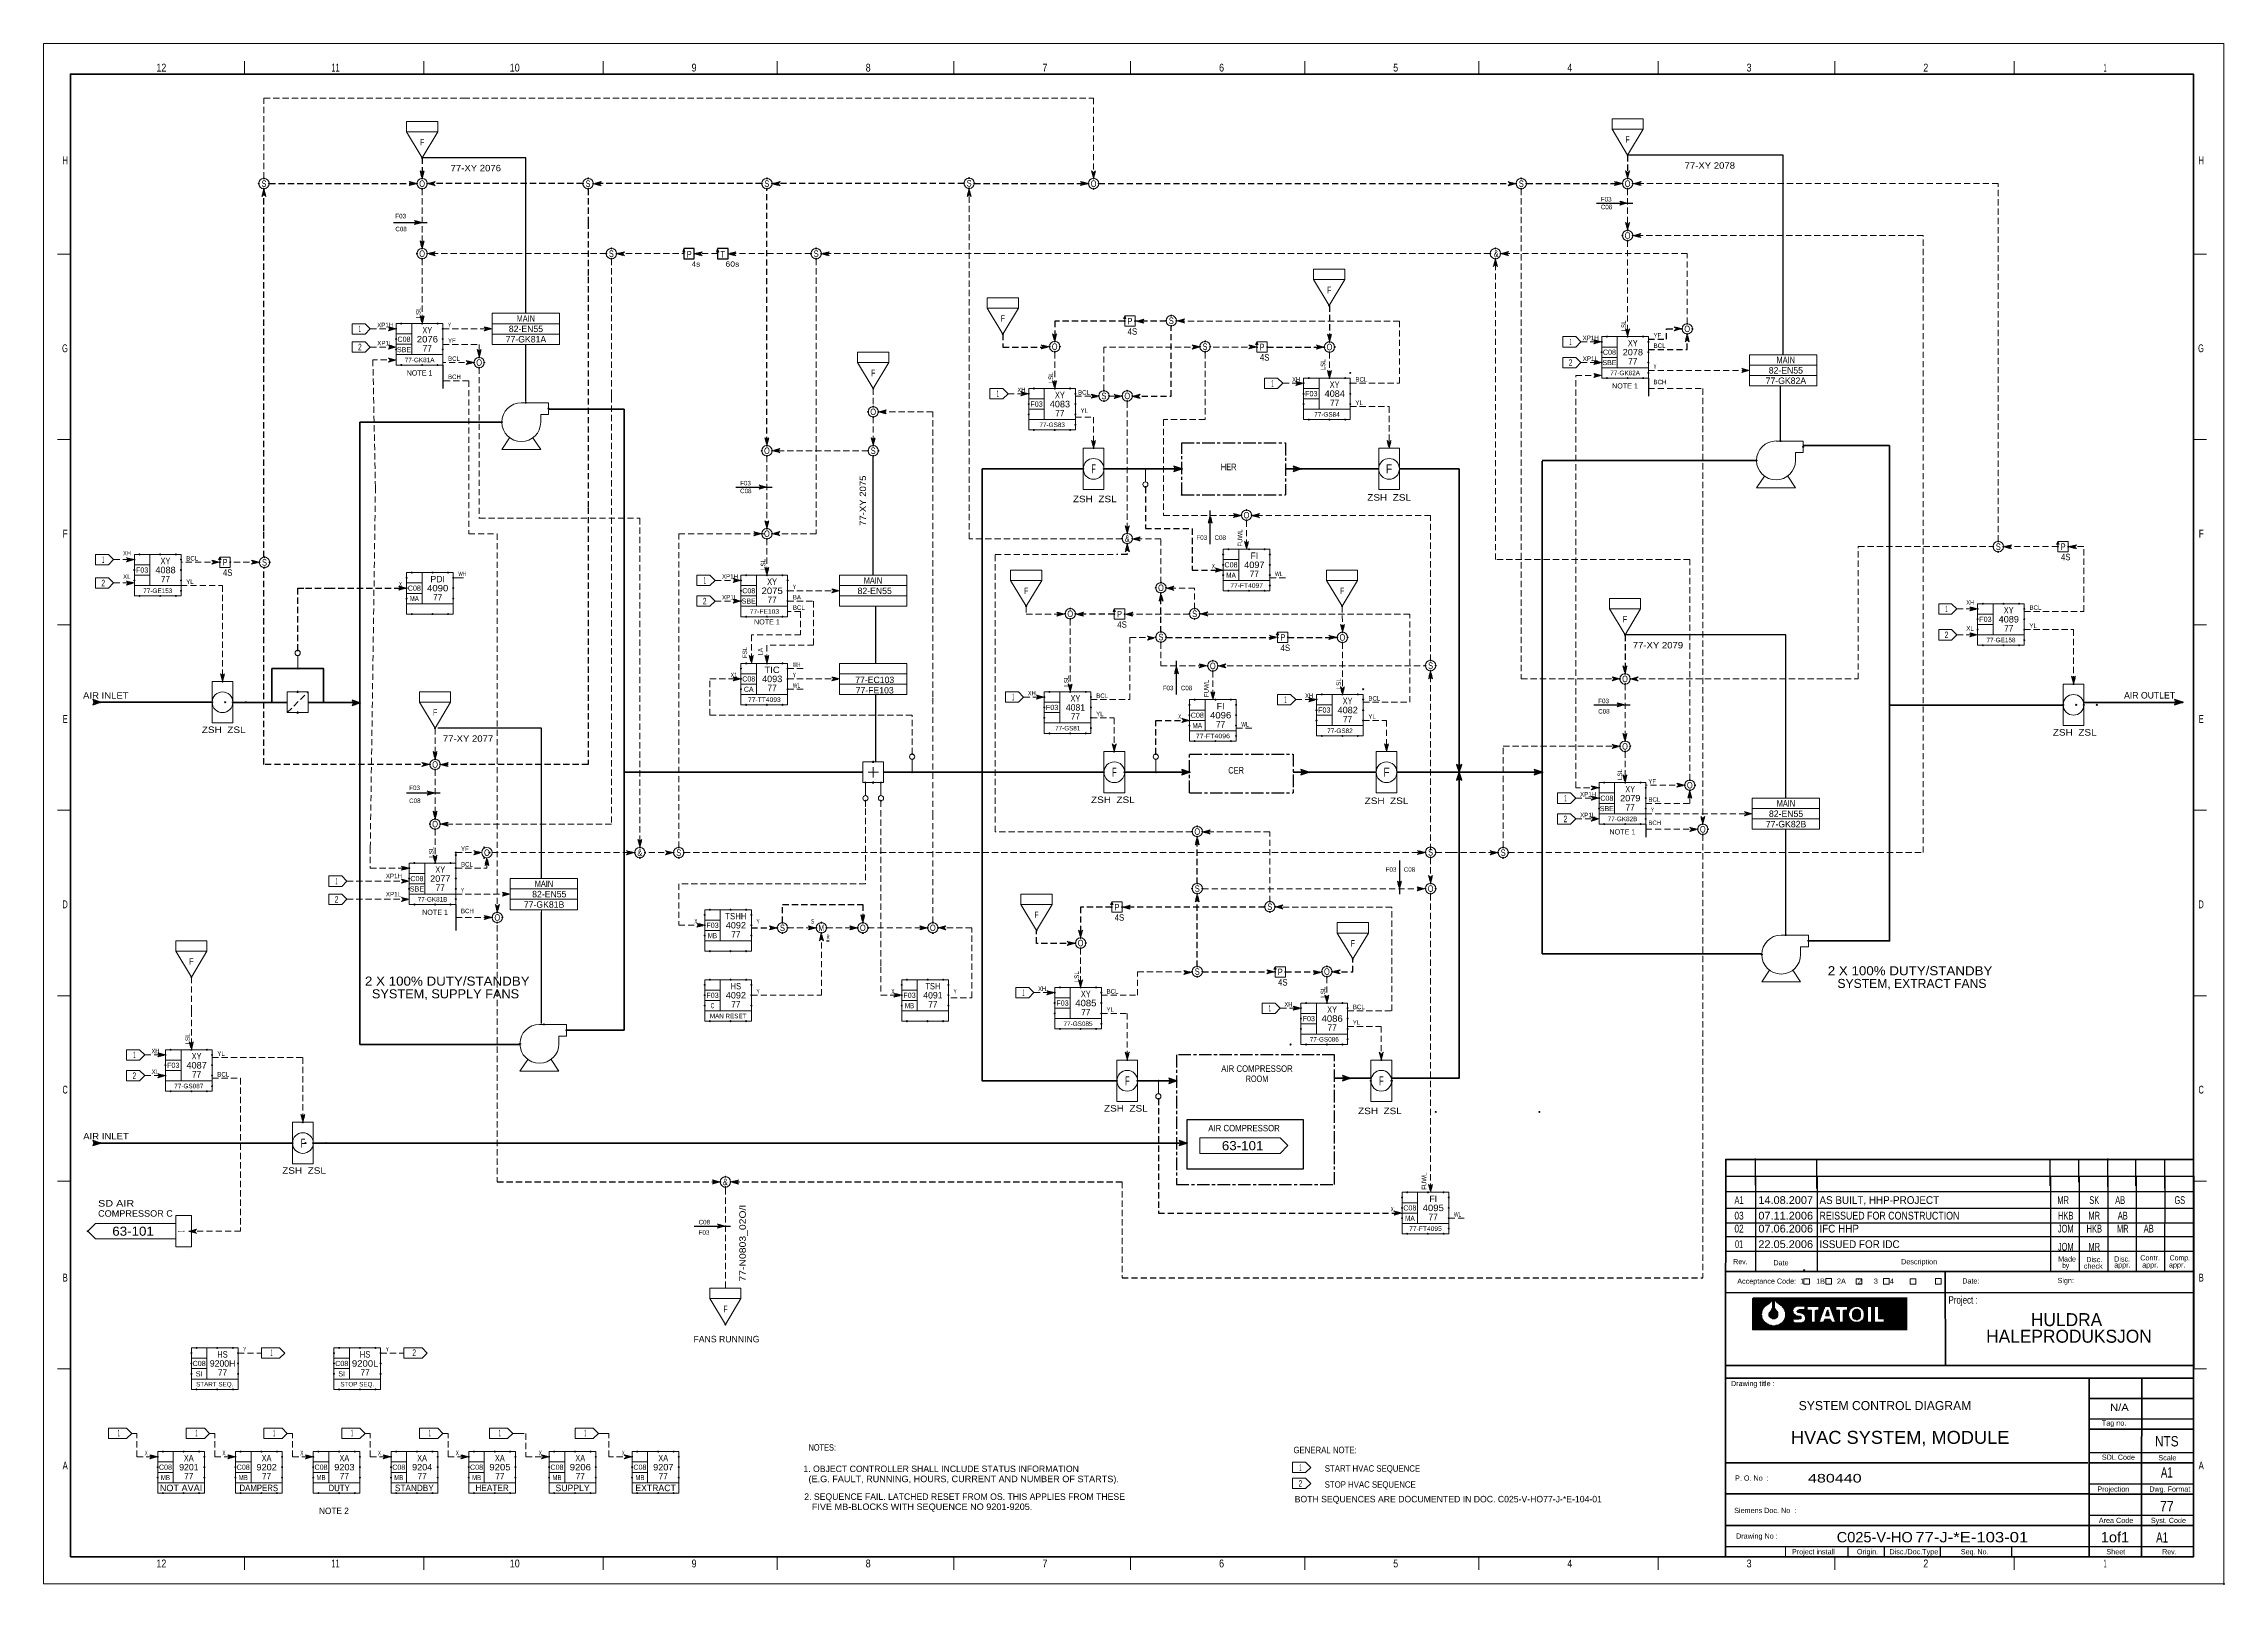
# Model space of a CAD drawing. Header units: millimetres. Extents: x 0 to 841, y 0 to 594.
import ezdxf
from ezdxf.enums import TextEntityAlignment as Align

# ---------------------------------------------------------------- set-up
doc = ezdxf.new("R2010")
doc.units = ezdxf.units.MM
doc.header["$LTSCALE"] = 0.8
doc.header["$PDMODE"] = 32
doc.header["$PDSIZE"] = 0.4
doc.linetypes.add('LONG_DASH_SHORT_DASH', pattern=[9.9, 6, -1.2, 1.5, -1.2])
doc.linetypes.add('MEDIUM_DASHED', pattern=[4.5, 3, -1.5])
for name, color, linetype, lineweight in [('1', 7, 'Continuous', 13), ('12', 7, 'Continuous', 13), ('15', 7, 'Continuous', 13), ('18', 7, 'Continuous', 25), ('30', 7, 'Continuous', 25), ('40', 7, 'Continuous', 35), ('46', 7, 'MEDIUM_DASHED', 13), ('47', 7, 'Continuous', 13), ('48', 7, 'Continuous', 13), ('49', 7, 'Continuous', 13), ('53', 7, 'Continuous', 13), ('9', 7, 'Continuous', 13)]:
    doc.layers.add(name, color=color, linetype=linetype, lineweight=lineweight)
for name, color, linetype in [('16', 7, 'Continuous'), ('2', 7, 'Continuous'), ('45', 7, 'Continuous'), ('50', 7, 'Continuous')]:
    doc.layers.add(name, color=color, linetype=linetype)

msp = doc.modelspace()

# ---------------------------------------------------------------- texts
at = {"layer": '1'}
for s, width, p in [('12', 0.85, (45.4146, 583.2346)), ('11', 0.65, (112.5772, 583.2346)), ('10', 0.85, (181.7358, 583.2346)), ('9', 0.85, (250.9051, 583.2346)), ('8', 0.85, (318.0634, 583.2346)), ('7', 0.85, (386.224, 583.2346)), ('6', 0.85, (454.3846, 583.2346)), ('5', 0.85, (521.5429, 583.2346)), ('4', 0.85, (588.7012, 583.2346)), ('3', 0.85, (657.8642, 583.2346)), ('2', 0.85, (726.0248, 583.2346)), ('1', 0.4, (795.1799, 583.2346)), ('12', 0.85, (45.4146, 6.3543)), ('11', 0.65, (112.5772, 6.3543)), ('10', 0.85, (181.7358, 6.3543)), ('9', 0.85, (250.9051, 6.3543)), ('8', 0.85, (318.0634, 6.3543)), ('7', 0.85, (386.224, 6.3543)), ('6', 0.85, (454.3846, 6.3543)), ('5', 0.85, (521.5429, 6.3543)), ('4', 0.85, (588.7012, 6.3543)), ('3', 0.85, (657.8642, 6.3543)), ('2', 0.85, (726.0248, 6.3543)), ('1', 0.4, (795.1799, 6.3543))]:
    msp.add_text(s, height=3.02, dxfattribs=dict(at, width=width)).set_placement(p, align=Align.CENTER)
for s, width, p in [('H', 0.65, (9.3283, 547.4945)), ('H', 0.65, (833.2701, 547.4945)), ('G', 0.65, (9.3283, 475.0071)), ('G', 0.65, (833.2701, 475.0071)), ('F', 0.8, (9.3283, 403.526)), ('F', 0.8, (833.2701, 403.526)), ('E', 0.75, (9.3283, 332.0449)), ('E', 0.75, (833.2701, 332.0449)), ('D', 0.65, (9.3283, 260.5646)), ('D', 0.65, (833.2701, 260.5646)), ('C', 0.65, (9.3283, 189.0835)), ('C', 0.65, (833.2701, 189.0835)), ('B', 0.75, (9.3283, 116.5961)), ('B', 0.75, (833.2701, 116.5961)), ('A', 0.75, (9.3283, 44.1087)), ('A', 0.75, (833.2701, 44.1087))]:
    msp.add_text(s, height=3.02, dxfattribs=dict(at, width=width)).set_placement(p, align=Align.RIGHT)
for s, height, width, p in [('P', 2.5, 0.7, (248.1024, 511.5118)), ('T', 2.5, 0.85, (261.1024, 511.5118)), ('4s', 2, 1.15, (250, 508)), ('60s', 2, 1.25, (263, 508)), ('COMPRESSOR C', 2.5, 1.05, (21, 141.5992)), ('SD AIR', 2.5, 1.25, (21, 145.5)), ('Made', 2.013, 0.85, (777.0953, 124.2937)), ('Disc.', 2.013, 0.9, (787.9386, 124.0717)), ('Disc.', 2.013, 0.9, (798.6913, 124.2929)), ('Comp.', 2.013, 0.8, (820.0591, 124.7354)), ('Rev.', 2.013, 0.8, (651.7496, 123.2803)), ('Date', 2.013, 0.9, (667.2386, 122.8402)), ('Date:', 2.013, 0.9, (740.0945, 115.8173)), ('Sign:', 2.013, 0.9, (776.8646, 115.9827)), ('by', 2.013, 0.75, (778.6441, 121.7756)), ('check', 2.013, 0.95, (786.9811, 121.5543)), ('Project :', 2.867, 0.8, (734.7843, 108.074)), ('N/A', 2.813, 1.15, (797.1079, 66.6598)), ('480440', 3.313, 1.4, (680.5795, 39.085)), ('SDL Code', 2.013, 0.9, (793.9449, 47.8362)), ('Scale', 2.013, 0.95, (815.7315, 47.6323)), ('P. O. No  :', 2.013, 0.95, (652.463, 39.7906)), ('Dwg. Format', 2.013, 0.9, (812.2228, 35.5512)), ('Syst. Code', 2.013, 0.9, (812.8496, 23.4693)), ('A1', 4, 0.7, (814.8819, 15.9055)), ('Seq. No.', 2.013, 0.85, (739.552, 11.3882)), ('Sheet', 2.013, 0.95, (795.6843, 11.3882)), ('Rev.', 2.013, 0.8, (817.2346, 11.3882))]:
    msp.add_text(s, height=height, dxfattribs=dict(at, width=width)).set_placement(p)
for s, p in [('Contr.', (808.7598, 124.7354)), ('Acceptance Code:  1      1B      2A      2      3      4  ', (653.2976, 115.7339)), ('Description', (716.4953, 123.2244)), ('appr.', (798.6913, 121.9969)), ('appr.', (809.4898, 121.9969)), ('appr.', (819.8315, 121.9969)), ('Drawing title :', (650.8654, 76.2567)), ('Tag no.', (793.9409, 61.0378)), ('Projection', (792.1756, 35.5512)), ('Siemens Doc. No  :', (652.111, 27.315)), ('Area Code', (792.7646, 23.4693)), ('Drawing No :', (652.8472, 17.4291)), ('Project install', (674.3984, 11.3882)), ('Origin.', (699.4575, 11.3882)), ('Disc./Doc.Type', (711.9866, 11.3882))]:
    msp.add_text(s, height=2.013, dxfattribs=at).set_placement(p)
at = {"layer": '12'}
for s, width, p in [('77-XY 2076', 1.1, (157, 544.7496)), ('77-XY 2078', 1.1, (633, 545.7496)), ('77-XY 2079', 1.1, (613, 360.7496)), ('77-XY 2077', 1.1, (154, 324.7496)), ('  (E.G. FAULT, RUNNING, HOURS, CURRENT AND NUMBER OF STARTS).', 1.05, (293.0866, 39.2134)), ('   FIVE MB-BLOCKS WITH SEQUENCE NO 9201-9205.', 1.05, (293.4016, 28.489))]:
    msp.add_text(s, height=2.5, dxfattribs=dict(at, width=width)).set_placement(p)
for s, height, width, p in [('MAIN', 2.5, 0.85, (186, 486.7496)), ('1', 2.5, 0.35, (122, 482.7496)), ('1', 2.5, 0.35, (589, 477.7496)), ('1', 2.5, 0.35, (589, 477.7496)), ('2', 2.5, 0.6, (122, 475.7496)), ('2', 2.5, 0.6, (589, 469.7496)), ('MAIN', 2.5, 0.85, (672, 470.7496)), ('1', 2.5, 0.35, (474, 461.7496)), ('1', 2.5, 0.35, (368, 457.7496)), ('HER', 2.5, 0.75, (457.126, 429.4992)), ('F', 3.499, 0.85, (518.9996, 428.2504)), ('1', 2.5, 0.35, (23.0024, 393.7496)), ('2', 2.5, 0.6, (23.0028, 384.7496)), ('1', 2.5, 0.35, (255, 385.7496)), ('MAIN', 2.5, 0.85, (319.8976, 385.726)), ('2', 2.5, 0.6, (255, 377.7496)), ('1', 2.5, 0.35, (734.0024, 374.7496)), ('2', 2.5, 0.6, (734.0028, 364.7496)), ('AIR INLET', 2.5, 1.1, (24, 341.3795)), ('1', 2.5, 0.35, (374, 340.7496)), ('1', 2.5, 0.35, (479, 339.7496)), ('CER', 2.5, 0.75, (460, 312.4992)), ('F', 3.499, 0.85, (517.9996, 311.2504)), ('1', 2.5, 0.35, (587, 301.7496)), ('2', 2.5, 0.6, (587, 293.7496)), ('MAIN', 2.5, 0.85, (672.0709, 299.7496)), ('1', 2.5, 0.35, (113, 269.7496)), ('MAIN', 2.5, 0.85, (193, 268.7496)), ('2', 2.5, 0.6, (113, 262.7496)), ('2 X 100% DUTY/STANDBY ', 3.5, 1.1, (720.6772, 234.6992)), ('2 X 100% DUTY/STANDBY', 3.5, 1.1, (155.7087, 230.6992)), ('SYSTEM, SUPPLY FANS ', 3.5, 1.05, (155.7087, 225.8)), ('1', 2.5, 0.35, (378.0024, 226.7496)), ('1', 2.5, 0.35, (473.0024, 220.7496)), ('1', 2.5, 0.35, (35.0024, 202.7496)), ('2', 2.5, 0.6, (35.0004, 194.7496)), ('AIR COMPRESSOR', 2.5, 0.9, (468.0457, 197.4496)), ('ROOM', 2.5, 0.7, (468.0461, 193.5496)), ('AIR COMPRESSOR', 2.5, 0.9, (463.0457, 174.4992)), ('AIR INLET', 2.5, 1.1, (24.0681, 171.3795)), ('1', 2.5, 0.35, (87.937, 87.9071)), ('2', 2.5, 0.6, (142.9398, 87.9071)), ('1', 2.5, 0.35, (28.937, 56.9071)), ('1', 2.5, 0.35, (58.937, 56.9071)), ('1', 2.5, 0.35, (88.937, 56.9071)), ('1', 2.5, 0.35, (118.937, 56.9071)), ('1', 2.5, 0.35, (148.937, 56.9071)), ('1', 2.5, 0.35, (175.9394, 56.9071)), ('1', 2.5, 0.35, (208.9394, 56.9071)), ('NOTES:', 2.5, 0.85, (300.3386, 51.3638)), ('GENERAL NOTE:', 2.5, 0.9, (494.3071, 50.3772)), ('1', 2.5, 0.35, (484.7638, 43.6528)), ('START HVAC SEQUENCE', 2.5, 0.9, (512.5827, 43.2591)), ('2', 2.5, 0.6, (484.7638, 37.4638)), ('STOP HVAC SEQUENCE', 2.5, 0.9, (511.7165, 37.0701)), ('NOTE 2', 2.5, 0.95, (111.9768, 26.9071))]:
    msp.add_text(s, height=height, dxfattribs=dict(at, width=width)).set_placement(p, align=Align.CENTER)
for s, height, p in [('77-GK81A', 2.5, (186.0524, 478.7496)), ('82-EN55', 2.5, (186.0472, 482.7496)), ('77-GK82A', 2.5, (672.0524, 462.7496)), ('82-EN55', 2.5, (672.0472, 466.7496)), ('82-EN55', 2.5, (320.5748, 381.7102)), ('77-EC103', 2.5, (320.5776, 347.3795)), ('77-FE103', 2.5, (320.5776, 343.3795)), ('82-EN55', 2.5, (672.1181, 295.7496)), ('77-GK82B', 2.5, (672.126, 291.7496)), ('77-GK81B', 2.5, (193.0551, 260.7496)), ('82-EN55', 2.5, (195.0472, 264.7496)), ('SYSTEM, EXTRACT FANS', 3.5, (720.6772, 229.8)), ('BOTH SEQUENCES ARE DOCUMENTED IN DOC. C025-V-HO77-J-*E-104-01', 2.5, (541.8291, 31.4323))]:
    msp.add_text(s, height=height, dxfattribs=at).set_placement(p, align=Align.CENTER)
at = {"layer": '12', "width": 1.1}
msp.add_text('77-XY 2075', height=2.5, rotation=90, dxfattribs=at).set_placement((317.2504, 408))
at = {"layer": '12', "width": 0.35}
msp.add_text('1', height=2.5, rotation=90, dxfattribs=at).set_placement((54.3213, 135.937), align=Align.CENTER)
at = {"layer": '12'}
for s, p in [('1. OBJECT CONTROLLER SHALL INCLUDE STATUS INFORMATION ', (293.0866, 43.1142)), ('2. SEQUENCE FAIL. LATCHED RESET FROM OS. THIS APPLIES FROM THESE', (293.4016, 32.3898))]:
    msp.add_text(s, height=2.5, dxfattribs=at).set_placement(p)
at = {"layer": '18', "width": 0.6}
for p in [(405, 428.2504), (413, 311.2504), (418.0008, 192.2504), (516.0008, 192.2504), (100.0008, 168.2504)]:
    msp.add_text('F', height=3.5, dxfattribs=at).set_placement(p, align=Align.CENTER)
at = {"layer": '2'}
for s, height, width, p in [('03', 3, 0.8, (653.9902, 140.5)), ('A1', 3, 0.6, (653.9902, 146.5)), ('07.11.2006', 3, 1.05, (671.9906, 140.5)), ('14.08.2007', 3, 1.05, (671.9902, 146.5)), ('MR', 3, 0.6, (778.9906, 146.5)), ('HKB', 3, 0.7, (779.9909, 140.5)), ('MR', 3, 0.6, (791, 140.5)), ('SK', 3, 0.65, (790.9996, 146.5)), ('AB', 3, 0.7, (801, 146.5)), ('AB', 3, 0.7, (802, 140.5)), ('GS', 3, 0.65, (823.9996, 146.5)), ('02', 3, 0.8, (653.9902, 135.5)), ('07.06.2006', 3, 1.05, (671.9906, 135.5)), ('JOM', 3, 0.7, (780.0087, 135.5)), ('HKB', 3, 0.7, (791.0087, 135.5)), ('MR', 3, 0.6, (802.0091, 135.5)), ('AB', 3, 0.7, (812.0091, 135.5)), ('01', 3, 0.65, (653.9902, 129.5)), ('22.05.2006', 3, 1.05, (671.9906, 129.5)), ('JOM', 3, 0.7, (780.0087, 128.5)), ('MR', 3, 0.6, (791.0091, 128.5)), ('NTS', 4, 0.85, (818.9862, 53)), ('A1', 4, 0.7, (819, 41)), ('77', 4, 0.9, (819, 28)), ('1of1', 4, 1.05, (799, 16))]:
    msp.add_text(s, height=height, dxfattribs=dict(at, width=width)).set_placement(p, align=Align.CENTER)
for s, height, width, p in [('AS BUILT, HHP-PROJECT', 3, 0.95, (685, 146.5)), ('REISSUED FOR CONSTRUCTION', 3, 0.85, (685, 140.5)), ('IFC HHP', 3, 0.95, (685, 135.5)), ('ISSUED FOR IDC', 3, 0.95, (685, 129.5)), ('HVAC SYSTEM, MODULE', 5, 1.05, (674, 54)), ('77-J-*E-103-01', 4, 1.2, (722, 16))]:
    msp.add_text(s, height=height, dxfattribs=dict(at, width=width)).set_placement(p)
for s, p in [('HULDRA ', (781.2425, 99.3992)), ('HALEPRODUKSJON', (781.2425, 92.9992))]:
    msp.add_text(s, height=5, dxfattribs=at).set_placement(p, align=Align.CENTER)
msp.add_text('SYSTEM CONTROL DIAGRAM', height=3.5, dxfattribs=at).set_placement((677, 67))
at = {"layer": '2', "width": 1.05}
msp.add_text('C025-V-HO', height=4, dxfattribs=at).set_placement((721, 16), align=Align.RIGHT)
at = {"layer": '45'}
for s, width, p in [('C08', 0.9, (600.6614, 530.126)), ('F03', 0.95, (600.6614, 533.126)), ('C08', 0.9, (135.6614, 521.626)), ('F03', 0.95, (135.6614, 526.626)), ('XP1H', 0.85, (128.6614, 484.626)), ('Y', 0.6, (156, 484.6252)), ('YF', 0.8, (156, 478.6252)), ('XP1H', 0.85, (593.6614, 479.626)), ('YF', 0.8, (621, 480.6252)), ('XP1L', 0.95, (128.6614, 477.626)), ('BCL', 0.85, (156, 471.6252)), ('XP1L', 0.95, (593.6614, 471.626)), ('BCL', 0.85, (621, 476.6252)), ('BCH', 0.8, (156, 464.6252)), ('XH', 0.75, (481.6378, 463.626)), ('BCL', 0.85, (506, 463.6252)), ('Y', 0.6, (621, 468.6252)), ('BCH', 0.8, (621, 462.6252)), ('XH', 0.75, (375.6378, 459.626)), ('BCL', 0.85, (399, 458.6252)), ('YL', 0.8, (506, 454.6252)), ('YL', 0.8, (400, 451.6252)), ('C08', 0.9, (268.6614, 420.626)), ('F03', 0.95, (268.6614, 423.626)), ('F03', 0.95, (444.6614, 402.626)), ('C08', 0.9, (451.6614, 402.626)), ('XH', 0.75, (30.6378, 396.626)), ('BCL', 0.85, (55, 394.6252)), ('XL', 0.85, (30.6378, 387.626)), ('YL', 0.8, (55, 385.6252)), ('WH', 0.6, (160, 388.6252)), ('XP1H', 0.85, (261.6614, 387.626)), ('X', 0.6, (450.6378, 391.626)), ('WL', 0.65, (475, 388.6252)), ('X', 0.6, (137.0669, 384.626)), ('XP1L', 0.95, (261.6614, 379.626)), ('Y', 0.6, (289, 383.6252)), ('BA', 0.8, (289, 379.6252)), ('XH', 0.75, (741.6378, 377.626)), ('BCL', 0.85, (289, 375.6252)), ('YL', 0.8, (766, 368.6252)), ('BCL', 0.85, (766, 375.6252)), ('XL', 0.85, (741.6378, 367.626)), ('WH', 0.6, (289, 353.6252)), ('X1', 0.7, (265.0157, 349.626)), ('WL', 0.65, (289, 345.6252)), ('Y', 0.6, (289, 349.6252)), ('F03', 0.95, (431.6614, 344.626)), ('C08', 0.9, (438.6614, 344.626)), ('XH', 0.75, (379.6378, 342.626)), ('BCL', 0.85, (406, 341.6252)), ('XH', 0.75, (486.6378, 341.626)), ('BCL', 0.85, (511, 340.6252)), ('C08', 0.9, (599.6614, 335.626)), ('F03', 0.95, (599.6614, 339.626)), ('YL', 0.8, (406, 334.6252)), ('X', 0.6, (437.6378, 333.626)), ('WL', 0.65, (462, 330.6252)), ('YL', 0.8, (511, 333.6252)), ('C08', 0.9, (141, 301.1252)), ('F03', 0.95, (141, 306.1252)), ('XP1H', 0.85, (592.6614, 303.626)), ('YF', 0.8, (619, 308.6252)), ('BCL', 0.85, (619, 301.6252)), ('XP1L', 0.95, (592.6614, 295.626)), ('Y', 0.6, (620, 297.6252)), ('BCH', 0.8, (619, 292.6252)), ('YF', 0.8, (161, 282.6252)), ('BCL', 0.85, (161, 276.6252)), ('XP1H', 0.85, (132, 272.1252)), ('F03', 0.95, (517.6614, 274.626)), ('C08', 0.9, (524.6614, 274.626)), ('XP1L', 0.95, (132, 265.1252)), ('Y', 0.6, (161, 266.6252)), ('BCH', 0.8, (161, 258.6252)), ('X', 0.6, (251.0157, 254.626)), ('Y', 0.6, (275, 254.6252)), ('S', 0.6, (296, 254.6252)), ('R', 0.55, (302, 248.6252)), ('Y', 0.6, (275, 227.6252)), ('X', 0.6, (327.0157, 227.626)), ('Y', 0.6, (351, 227.6252)), ('XH', 0.75, (383.6378, 228.626)), ('BCL', 0.85, (410, 227.6252)), ('YL', 0.8, (410, 220.6252)), ('XH', 0.75, (478.6378, 222.626)), ('BCL', 0.85, (505, 221.6252)), ('YL', 0.8, (505, 215.6252)), ('XH', 0.75, (41.6378, 204.626)), ('YL', 0.8, (67, 203.6252)), ('XL', 0.85, (41.6378, 196.626)), ('BCL', 0.85, (67, 195.6252)), ('X', 0.6, (519.6378, 143.626)), ('WL', 0.65, (544, 141.6252)), ('C08', 0.9, (252.6614, 138.626)), ('F03', 0.95, (252.6614, 134.626)), ('Y', 0.6, (77, 89.6252)), ('Y', 0.6, (132, 89.6252)), ('X', 0.6, (39, 49.6252)), ('X', 0.6, (69, 49.6252)), ('X', 0.6, (99, 49.6252)), ('X', 0.6, (129, 49.6252)), ('X', 0.6, (159, 49.6252)), ('X', 0.6, (191, 49.6252)), ('X', 0.6, (223, 49.6252))]:
    msp.add_text(s, height=1.75, dxfattribs=dict(at, width=width)).set_placement(p)
for s, width, p in [('LSL', 0.9, (145.3748, 488)), ('LSL', 0.9, (610.3748, 483)), ('LSL', 0.9, (494.3748, 468)), ('LSL', 0.9, (389.3748, 463)), ('FUWL', 0.8, (462.3748, 400)), ('LSL', 0.9, (278.3748, 391)), ('FSL', 0.9, (271.3748, 357)), ('LA', 0.85, (277.3748, 358)), ('LSL', 0.9, (395.3748, 346)), ('FUWL', 0.8, (449.3748, 342)), ('LSL', 0.9, (500.3748, 345)), ('LSL', 0.9, (608.8748, 310)), ('LSL', 0.9, (150.3748, 280)), ('LSL', 0.95, (399.3748, 232)), ('LSL', 0.95, (494.3748, 226)), ('LSL', 0.95, (56.3748, 208)), ('FUWL', 0.8, (533.3748, 152))]:
    msp.add_text(s, height=1.75, rotation=90, dxfattribs=dict(at, width=width)).set_placement(p)
at = {"layer": '49'}
msp.add_text('AIR OUTLET', height=2.5, dxfattribs=at).set_placement((812.3543, 341.4425), align=Align.CENTER)
at = {"layer": '49', "width": 1.1}
for p in [(462.5, 167.2504), (34.5, 134.2504)]:
    msp.add_text('63-101', height=3.5, dxfattribs=at).set_placement(p, align=Align.CENTER)
at = {"layer": '50'}
for s, height, width, p in [('S', 2.5, 0.75, (85.0004, 538.7496)), ('O', 2.5, 0.75, (146.0004, 538.7496)), ('S', 2.5, 0.75, (210.0004, 538.7496)), ('S', 2.5, 0.75, (279.0004, 538.7496)), ('S', 2.5, 0.75, (357.0004, 538.8835)), ('O', 2.5, 0.75, (405.0004, 538.7496)), ('S', 2.5, 0.75, (570.0004, 538.7496)), ('O', 2.5, 0.75, (611.0004, 538.7496)), ('O', 2.5, 0.75, (146.0004, 511.7496)), ('S', 2.5, 0.75, (219.0004, 511.7496)), ('S', 2.5, 0.75, (298.0004, 511.7496)), ('&', 2.5, 0.75, (560.2677, 511.8047)), ('O', 2.5, 0.75, (611.0004, 518.7496)), ('P', 2.5, 0.75, (419.0004, 485.7496)), ('S', 2.5, 0.75, (435.0004, 485.8835)), ('C08', 2, 0.9, (139, 479)), ('2076', 2.5, 1.1, (148.0295, 478.7496)), ('XY', 2.5, 0.85, (147.9996, 482.2496)), ('4S', 2.5, 0.9, (419.9909, 481.7496)), ('XY', 2.5, 0.85, (612.9996, 477.2496)), ('O', 2.5, 0.75, (634.0004, 482.7496)), ('SBE', 2, 0.85, (138.9996, 475)), ('77-GK81A', 1.75, 1.05, (145.0394, 471.1252)), ('77', 2.5, 0.95, (147.9996, 475.2496)), ('O', 2.5, 0.75, (168.0004, 469.7496)), ('O', 2.5, 0.75, (390.0004, 475.8835)), ('S', 2.5, 0.75, (448.0004, 475.8835)), ('4S', 2.5, 0.9, (470.9909, 471.7496)), ('P', 2.5, 0.75, (470.0004, 475.7496)), ('O', 2.5, 0.75, (496.0004, 475.7496)), ('SBE', 2, 0.85, (603.9996, 470)), ('C08', 2, 0.9, (604, 474)), ('2078', 2.5, 1.05, (613.0272, 473.7496)), ('77', 2.5, 0.95, (612.9996, 470.2496)), ('XY', 2.5, 0.85, (497.9996, 461.2496)), ('77-GK82A', 1.75, 1.05, (610.0394, 466.1252)), ('4083', 2.5, 1.05, (392.0272, 453.7496)), ('XY', 2.5, 0.85, (391.9996, 457.2496)), ('S', 2.5, 0.75, (409.0004, 456.8835)), ('O', 2.5, 0.75, (418.0004, 456.8835)), ('4084', 2.5, 1.05, (498.0272, 457.7496)), ('77', 2.5, 0.95, (497.9996, 454.2496)), ('O', 2.5, 0.75, (320.0004, 450.7496)), ('77-GS83', 1.75, 1.05, (389.0358, 446.1252)), ('77', 2.5, 0.95, (391.9996, 450.2496)), ('77-GS84', 1.75, 1.05, (495.0358, 450.1252)), ('O', 2.5, 0.75, (279.0004, 435.7496)), ('S', 2.5, 0.75, (320.0004, 435.7496)), ('ZSH  ZSL', 2.5, 1.15, (405.4673, 417.1433)), ('O', 2.5, 0.75, (464.0004, 410.8835)), ('ZSH  ZSL', 2.5, 1.15, (519.0185, 417.7496)), ('O', 2.5, 0.75, (279.0004, 403.7496)), ('&', 2.5, 0.75, (418, 401.8835)), ('XY', 2.5, 0.85, (47.0087, 393.2496)), ('S', 2.5, 0.75, (754.0004, 398.7496)), ('4S', 2.5, 0.9, (780.0071, 394.7496)), ('P', 2.5, 0.75, (779.0004, 398.7496)), ('4088', 2.5, 1.05, (47.0272, 389.7496)), ('77', 2.5, 0.95, (47.0091, 386.2496)), ('4S', 2.5, 0.9, (70.9909, 388.7496)), ('P', 2.5, 0.75, (70.0004, 392.7496)), ('S', 2.5, 0.75, (85.2059, 392.7055)), ('XY', 2.5, 0.85, (280.9996, 385.2496)), ('C08', 2, 0.9, (458.0142, 392)), ('MA', 2, 0.75, (458.0154, 388)), ('4097', 2.5, 1.05, (467.0272, 391.7496)), ('77', 2.5, 0.95, (467.0091, 388.2496)), ('77-GE153', 1.75, 1.05, (44.0354, 382.1252)), ('C08', 2, 0.9, (143, 383)), ('MA', 2, 0.7, (142.9929, 379)), ('4090', 2.5, 1.1, (152.0004, 382.7496)), ('77', 2.5, 0.95, (151.9996, 379.2496)), ('SBE', 2, 0.85, (271.9996, 378)), ('C08', 2, 0.9, (272, 382)), ('2075', 2.5, 1.1, (281.0272, 381.7496)), ('77', 2.5, 0.95, (280.9996, 378.2496)), ('O', 2.5, 0.75, (431.0004, 382.8835)), ('77-FT4097', 1.75, 1.1, (464.035, 384.1252)), ('77-FE103', 1.75, 1.1, (278.037, 374.1252)), ('O', 2.5, 0.75, (396.0004, 372.8835)), ('4S', 2.5, 0.9, (415.9909, 368.7496)), ('P', 2.5, 0.75, (415.0004, 372.7496)), ('S', 2.5, 0.75, (444.0004, 372.8835)), ('4089', 2.5, 1.05, (758.0272, 370.7496)), ('XY', 2.5, 0.85, (758.0087, 374.2496)), ('S', 2.5, 0.75, (431.0004, 363.8835)), ('4S', 2.5, 0.9, (478.9909, 359.7496)), ('P', 2.5, 0.75, (478.0004, 363.7496)), ('O', 2.5, 0.75, (501.0004, 363.7496)), ('77-GE158', 1.75, 1.05, (755.0354, 363.1252)), ('77', 2.5, 0.95, (758.0091, 367.2496)), ('TIC', 2.5, 1.1, (281.0004, 351.2496)), ('O', 2.5, 0.75, (451.0004, 352.7496)), ('S', 2.5, 0.75, (535.0004, 352.8835)), ('C08', 2, 0.9, (272, 348)), ('CA', 2, 0.8, (271.9929, 344)), ('4093', 2.5, 1.05, (281.0303, 347.7496)), ('77', 2.5, 0.95, (280.9996, 344.2496)), ('O', 2.5, 0.75, (610.0004, 347.7496)), ('77-TT4093', 1.75, 1.1, (278.0366, 340.1252)), ('XY', 2.5, 0.85, (397.9996, 340.2496)), ('4082', 2.5, 1.05, (503.0272, 335.7496)), ('XY', 2.5, 0.85, (502.9996, 339.2496)), ('ZSH  ZSL', 2.5, 1.15, (69.4673, 328.1433)), ('77', 2.5, 0.95, (397.9996, 333.2496)), ('C08', 2, 0.9, (445.0142, 334)), ('MA', 2, 0.75, (445.0154, 330)), ('4096', 2.5, 1.1, (454.0264, 333.7496)), ('77', 2.5, 0.95, (454.0091, 330.2496)), ('77-GS82', 1.75, 1.05, (500.0358, 328.1252)), ('77', 2.5, 0.95, (502.9996, 332.2496)), ('ZSH  ZSL', 2.5, 1.15, (783.4673, 327.1433)), ('77-FT4096', 1.75, 1.15, (451.0354, 326.1252)), ('O', 2.5, 0.75, (610.0004, 321.7496)), ('O', 2.5, 0.75, (151.0004, 314.7496)), ('O', 2.5, 0.75, (151.0004, 314.7496)), ('ZSH  ZSL', 2.5, 1.15, (412.4673, 301.1433)), ('ZSH  ZSL', 2.5, 1.15, (518.0185, 300.7496)), ('C08', 2, 0.9, (603, 302)), ('2079', 2.5, 1.05, (612.0272, 301.7496)), ('XY', 2.5, 0.85, (611.9996, 305.2496)), ('O', 2.5, 0.75, (635.0004, 306.7496)), ('SBE', 2, 0.85, (602.9996, 298)), ('77-GK82B', 1.75, 1.05, (609.0413, 294.1252)), ('77', 2.5, 0.95, (611.9996, 298.2496)), ('O', 2.5, 0.75, (151.0004, 291.7496)), ('O', 2.5, 0.75, (445.0004, 288.8835)), ('O', 2.5, 0.75, (640.0004, 289.7496)), ('O', 2.5, 0.75, (171.0004, 280.7496)), ('&', 2.5, 0.75, (230, 280.7496)), ('S', 2.5, 0.75, (245.0004, 280.7496)), ('S', 2.5, 0.75, (535.0004, 280.8835)), ('S', 2.5, 0.75, (563.0004, 280.7496)), ('C08', 2, 0.9, (144, 271)), ('2077', 2.5, 1.05, (153, 270.7496)), ('XY', 2.5, 0.85, (152.9996, 274.2496)), ('77', 2.5, 0.95, (152.9996, 267.2496)), ('S', 2.5, 0.75, (445.0004, 266.8835)), ('O', 2.5, 0.75, (535.0004, 266.8835)), ('SBE', 2, 0.85, (143.9996, 267)), ('77-GK81B', 1.75, 1.05, (150.0413, 263.1252)), ('P', 2.5, 0.75, (414.0004, 259.7496)), ('S', 2.5, 0.75, (473.0004, 259.8835)), ('O', 2.5, 0.75, (175.0004, 255.7496)), ('TSHH', 2.5, 0.9, (267.0185, 256.2496)), ('4092', 2.5, 1.05, (267.0303, 252.7496)), ('S', 2.5, 0.75, (285.0004, 251.7496)), ('M', 2.5, 0.7, (300.0004, 251.7496)), ('O', 2.5, 0.75, (316.0004, 251.7496)), ('O', 2.5, 0.75, (343.0004, 251.7496)), ('4S', 2.5, 0.9, (414.9909, 255.7496)), ('MB', 2, 0.7, (258.0047, 249)), ('77', 2.5, 0.95, (267.0091, 249.2496)), ('O', 2.5, 0.75, (400.0004, 245.8835)), ('S', 2.5, 0.75, (445.0004, 234.8835)), ('P', 2.5, 0.75, (477.0004, 234.7496)), ('O', 2.5, 0.75, (495.0004, 234.8835)), ('4092', 2.5, 1.05, (267.0303, 225.7496)), ('HS', 2.5, 0.8, (267.0181, 229.2496)), ('TSH', 2.5, 0.85, (343.0181, 229.2496)), ('XY', 2.5, 0.85, (402.0087, 226.2496)), ('4S', 2.5, 0.9, (477.9909, 230.7496)), ('C', 2, 0.55, (258.0047, 222)), ('MAN RESET', 1.75, 0.95, (264.0374, 218.1252)), ('77', 2.5, 0.95, (267.0091, 222.2496)), ('MB', 2, 0.7, (334.0047, 222)), ('77', 2.5, 0.95, (343.0091, 222.2496)), ('4085', 2.5, 1.1, (402.0272, 222.7496)), ('77', 2.5, 0.95, (402.0091, 219.2496)), ('4086', 2.5, 1.1, (497.0264, 216.7496)), ('XY', 2.5, 0.85, (497.0087, 220.2496)), ('77-GS085', 1.75, 1.05, (398.9992, 215.1252)), ('77-GS086', 1.75, 1.05, (494.0016, 209.1252)), ('77', 2.5, 0.95, (497.0091, 213.2496)), ('XY', 2.5, 0.85, (59.0087, 202.2496)), ('4087', 2.5, 1.05, (59.0272, 198.7496)), ('77', 2.5, 0.95, (59.0091, 195.2496)), ('77-GS087', 1.75, 1.05, (56.0016, 191.1252)), ('ZSH  ZSL', 2.5, 1.15, (417.4673, 182.1433)), ('ZSH  ZSL', 2.5, 1.15, (515.4673, 181.1433)), ('ZSH  ZSL', 2.5, 1.15, (100.4673, 158.1433)), ('&', 2.5, 0.75, (263, 153.7496)), ('C08', 2, 0.9, (527.0142, 144)), ('4095', 2.5, 1.1, (536.0272, 143.7496)), ('MA', 2, 0.75, (527.0154, 140)), ('77-FT4095', 1.75, 1.1, (533.0354, 136.1252)), ('77', 2.5, 0.95, (536.0091, 140.2496)), ('C08', 2, 0.9, (60, 84)), ('HS', 2.5, 0.8, (68.9909, 87.2496)), ('C08', 2, 0.9, (115, 84)), ('9200L', 2.5, 1.1, (124.0354, 83.7496)), ('HS', 2.5, 0.8, (123.9909, 87.2496)), ('77', 2.5, 0.95, (68.9996, 80.2496)), ('77', 2.5, 0.95, (123.9996, 80.2496)), ('C08', 2, 0.9, (47, 44)), ('XA', 2.5, 0.85, (55.9913, 47.2496)), ('77', 2.5, 0.95, (55.9996, 40.2496)), ('C08', 2, 0.9, (77, 44)), ('9202', 2.5, 1.05, (86.0272, 43.7496)), ('XA', 2.5, 0.85, (85.9913, 47.2496)), ('77', 2.5, 0.95, (85.9996, 40.2496)), ('C08', 2, 0.9, (107, 44)), ('9203', 2.5, 1.05, (116.0272, 43.7496)), ('XA', 2.5, 0.85, (115.9913, 47.2496)), ('77', 2.5, 0.95, (115.9996, 40.2496)), ('C08', 2, 0.9, (137, 44)), ('9204', 2.5, 1.05, (146.0272, 43.7496)), ('XA', 2.5, 0.85, (145.9913, 47.2496)), ('77', 2.5, 0.95, (145.9996, 40.2496)), ('C08', 2, 0.9, (167, 44)), ('9205', 2.5, 1.1, (176.0303, 43.7496)), ('XA', 2.5, 0.85, (175.9913, 47.2496)), ('77', 2.5, 0.95, (175.9996, 40.2496)), ('C08', 2, 0.9, (198.0142, 44)), ('9206', 2.5, 1.1, (207.0295, 43.7496)), ('XA', 2.5, 0.85, (207.0059, 47.2496)), ('77', 2.5, 0.95, (207.0091, 40.2496)), ('C08', 2, 0.9, (230.0142, 44)), ('9207', 2.5, 1.05, (239.0303, 43.7496)), ('XA', 2.5, 0.85, (239.0059, 47.2496)), ('77', 2.5, 0.95, (239.0091, 40.2496)), ('NOT AVAI', 2.5, 1.05, (53, 35.7496)), ('MB', 2, 0.7, (47, 40)), ('MB', 2, 0.7, (77, 40)), ('DAMPERS', 2.5, 0.9, (83, 35.7496)), ('MB', 2, 0.7, (107, 40)), ('DUTY', 2.5, 0.9, (114, 35.7496)), ('STANDBY', 2.5, 0.95, (143, 35.7496)), ('MB', 2, 0.7, (137, 40)), ('MB', 2, 0.7, (167, 40)), ('HEATER', 2.5, 0.95, (173, 35.7496)), ('MB', 2, 0.7, (198.0071, 40)), ('MB', 2, 0.7, (230.0071, 40))]:
    msp.add_text(s, height=height, dxfattribs=dict(at, width=width)).set_placement(p, align=Align.CENTER)
for s, height, p in [('NOTE 1', 2, (145.0004, 466)), ('NOTE 1', 2, (610.0004, 461)), ('F03', 2, (383, 454)), ('F03', 2, (489, 458)), ('FI', 2.5, (467.0087, 395.2496)), ('F03', 2, (38.0142, 390)), ('PDI', 2.5, (152, 386.2496)), ('NOTE 1', 2, (279.0004, 370)), ('F03', 2, (749.0142, 371)), ('F03', 2, (389, 337)), ('4081', 2.5, (398.0264, 336.7496)), ('FI', 2.5, (454.0087, 337.2496)), ('F03', 2, (494, 336)), ('77-GS81', 1.75, (395.0374, 329.1252)), ('NOTE 1', 2, (609.0004, 289)), ('NOTE 1', 2, (151.0004, 258)), ('F03', 2, (258.0142, 253)), ('F03', 2, (258.0142, 226)), ('F03', 2, (334.0142, 226)), ('4091', 2.5, (343.0295, 225.7496)), ('F03', 2, (393.0142, 223)), ('F03', 2, (488.0142, 217)), ('F03', 2, (50.0142, 199)), ('FI', 2.5, (536.0087, 147.2496)), ('FANS RUNNING', 2.5, (263.4043, 93.1433)), ('9200H', 2.5, (69.0354, 83.7496)), ('SI', 2, (59.9996, 80)), ('START SEQ.', 1.75, (65.9941, 76.1252)), ('SI', 2, (114.9996, 80)), ('STOP SEQ.', 1.75, (120.9941, 76.1252)), ('9201', 2.5, (56.0295, 43.7496)), ('SUPPLY', 2.5, (204.0441, 35.7496)), ('EXTRACT', 2.5, (236.0441, 35.7496))]:
    msp.add_text(s, height=height, dxfattribs=at).set_placement(p, align=Align.CENTER)
at = {"layer": '50', "width": 1.2}
msp.add_text('77-N0803_02O/I', height=2.5, rotation=90, dxfattribs=at).set_placement((270.8567, 131.4051), align=Align.CENTER)
at = {"layer": '53', "width": 0.65}
for p in [(145.9996, 554.7488), (611.0004, 555.7496), (495.8744, 497.7496), (370.0004, 486.7496), (320, 465.7488), (379.0004, 381.7496), (500.8744, 381.7496), (610.0004, 370.7575), (151.0004, 334.8047), (383.0008, 256.7496), (505.0008, 245.7496), (57.0008, 238.7496), (263.0008, 104.7496)]:
    msp.add_text('F', height=2.5, dxfattribs=at).set_placement(p, align=Align.CENTER)

# ---------------------------------------------------------------- linework, layer by layer
at = {"layer": '1'}
for p, q in [((77.4913, 587.2614), (77.4913, 582.2276)), ((146.6543, 587.2614), (146.6543, 582.2276)), ((215.8173, 587.2614), (215.8173, 582.2276)), ((282.9756, 587.2614), (282.9756, 582.2276)), ((351.1362, 587.2614), (351.1362, 582.2276)), ((419.2969, 587.2614), (419.2969, 582.2276)), ((486.4551, 587.2614), (486.4551, 582.2276)), ((553.6134, 587.2614), (553.6134, 582.2276)), ((622.7764, 587.2614), (622.7764, 582.2276)), ((690.937, 587.2614), (690.937, 582.2276)), ((760.1, 587.2614), (760.1, 582.2276)), ((10.3331, 512.7606), (5.3213, 512.7606)), ((834.2748, 512.7606), (829.263, 512.7606)), ((10.3331, 441.2795), (5.3213, 441.2795)), ((834.2748, 441.2795), (829.263, 441.2795)), ((10.3331, 369.7992), (5.3213, 369.7992)), ((834.2748, 369.7992), (829.263, 369.7992)), ((10.3331, 298.3181), (5.3213, 298.3181)), ((834.2748, 298.3181), (829.263, 298.3181)), ((10.3331, 226.8378), (5.3213, 226.8378)), ((834.2748, 226.8378), (829.263, 226.8378)), ((10.3331, 155.3567), (5.3213, 155.3567)), ((834.2748, 155.3567), (829.263, 155.3567)), ((659.3874, 110.2827), (718.8394, 110.2827)), ((659.3874, 110.0874), (718.8394, 110.0874)), ((659.3874, 109.8913), (718.8394, 109.8913)), ((667.7228, 109.6953), (718.8394, 109.6953)), ((667.9315, 109.4992), (718.8394, 109.4992)), ((668.1394, 109.3039), (718.8394, 109.3039)), ((668.348, 109.1079), (718.8394, 109.1079)), ((668.5567, 108.9118), (718.8394, 108.9118)), ((668.7646, 108.7165), (718.8394, 108.7165)), ((668.9732, 108.5205), (718.8394, 108.5205)), ((669.1819, 108.3244), (718.8394, 108.3244)), ((669.3898, 108.1291), (718.8394, 108.1291)), ((669.5984, 108.1291), (718.8394, 108.1291)), ((669.8071, 107.9331), (718.8394, 107.9331)), ((670.015, 107.737), (718.8394, 107.737)), ((670.4323, 107.5409), (718.8394, 107.5409)), ((678.1425, 107.3457), (718.8394, 107.3457)), ((707.9409, 107.1496), (718.8394, 107.1496)), ((707.9409, 106.9535), (718.8394, 106.9535)), ((707.9409, 106.7583), (718.8394, 106.7583)), ((707.9409, 106.5622), (718.8394, 106.5622)), ((707.9409, 106.3661), (718.8394, 106.3661)), ((707.9409, 106.1701), (718.8394, 106.1701)), ((707.9409, 105.9748), (718.8394, 105.9748)), ((707.9409, 105.7787), (718.8394, 105.7787)), ((707.9409, 105.5827), (718.8394, 105.5827)), ((707.9409, 105.3874), (718.8394, 105.3874)), ((707.9409, 105.1913), (718.8394, 105.1913)), ((707.9409, 104.9953), (718.8394, 104.9953)), ((707.9409, 104.7992), (718.8394, 104.7992)), ((707.9409, 104.6039), (718.8394, 104.6039)), ((707.9409, 104.4079), (718.8394, 104.4079)), ((707.9409, 104.2118), (718.8394, 104.2118)), ((707.9409, 104.0165), (718.8394, 104.0165)), ((707.9409, 103.8205), (718.8394, 103.8205)), ((707.9409, 103.6244), (718.8394, 103.6244)), ((707.9409, 103.4283), (718.8394, 103.4283)), ((707.9409, 103.2331), (718.8394, 103.2331)), ((707.9409, 103.037), (718.8394, 103.037)), ((707.9409, 102.8409), (718.8394, 102.8409)), ((707.9409, 102.6457), (718.8394, 102.6457)), ((710.2339, 102.4496), (718.8394, 102.4496)), ((710.2339, 102.2535), (718.8394, 102.2535)), ((710.2339, 102.0583), (718.8394, 102.0583)), ((710.2339, 101.8622), (718.8394, 101.8622)), ((710.2339, 101.6661), (718.8394, 101.6661)), ((710.2339, 101.4701), (718.8394, 101.4701)), ((710.2339, 101.2748), (718.8394, 101.2748)), ((710.2339, 101.0787), (718.8394, 101.0787)), ((659.3874, 99.5118), (718.8394, 99.5118)), ((659.3874, 99.3165), (718.8394, 99.3165)), ((659.3874, 99.1205), (718.8394, 99.1205)), ((659.3874, 98.9244), (718.8394, 98.9244)), ((659.3874, 98.7283), (718.8394, 98.7283)), ((659.3874, 98.5331), (718.8394, 98.5331)), ((659.3874, 98.337), (718.8394, 98.337)), ((667.9315, 99.5118), (718.8394, 99.5118)), ((668.7646, 99.7079), (718.8394, 99.7079)), ((669.1819, 99.9039), (718.8394, 99.9039)), ((669.5984, 100.0992), (718.8394, 100.0992)), ((669.8071, 100.2953), (718.8394, 100.2953)), ((670.2236, 100.4913), (718.8394, 100.4913)), ((670.4323, 100.4913), (718.8394, 100.4913)), ((678.3504, 100.6874), (718.8394, 100.6874)), ((710.2339, 100.8827), (718.8394, 100.8827)), ((10.3331, 82.8693), (5.3213, 82.8693)), ((834.2748, 82.9244), (829.263, 82.9244)), ((77.4913, 10.3819), (77.4913, 5.348)), ((146.6543, 10.3819), (146.6543, 5.348)), ((215.8173, 10.3819), (215.8173, 5.348)), ((282.9756, 10.3819), (282.9756, 5.348)), ((351.1362, 10.3819), (351.1362, 5.348)), ((419.2969, 10.3819), (419.2969, 5.348)), ((486.4551, 10.3819), (486.4551, 5.348)), ((553.6134, 10.3819), (553.6134, 5.348)), ((622.7764, 10.3724), (622.7764, 5.348)), ((671.8921, 10.3819), (671.8921, 14.4087)), ((690.937, 10.3819), (690.937, 5.348)), ((760.1, 10.3819), (760.1, 5.348))]:
    msp.add_line(p, q, dxfattribs=at)
at = {"layer": '1', "linetype": 'MEDIUM_DASHED', "lineweight": 25}
for p, q in [((146, 550), (146, 542)), ((611, 551), (611, 542)), ((87, 540), (144, 540)), ((208, 540), (148, 540)), ((277, 540), (213, 540)), ((355, 540), (281, 540)), ((359, 540), (403, 540)), ((407, 540), (568, 540)), ((572, 540), (608, 540)), ((279, 440), (279, 538)), ((496, 493), (496, 479)), ((433, 487), (421, 487)), ((472, 477), (494, 477)), ((431, 367), (431, 382)), ((413, 374), (398, 374)), ((433, 365), (476, 365)), ((480, 365), (499, 365)), ((610, 366), (610, 351)), ((445, 270), (445, 288)), ((471, 261), (416, 261)), ((445, 238), (445, 266)), ((273, 253), (283, 253)), ((447, 236), (475, 236)), ((479, 236), (493, 236)), ((175, 155), (261, 155)), ((266, 155), (416, 155)), ((416, 118), (640, 118))]:
    msp.add_line(p, q, dxfattribs=at)
at = {"layer": '1', "lineweight": 25}
for p, q in [((599, 532.5), (613, 532.5)), ((135, 525), (148, 525)), ((154, 470), (154, 461)), ((619, 465), (619, 458)), ((267, 423), (281, 423)), ((450, 401), (450, 414)), ((437, 343), (437, 356)), ((598, 339), (612, 339)), ((140, 305), (153, 305)), ((618, 293), (618, 288)), ((523, 279), (523, 266)), ((159, 262), (159, 252)), ((302, 248), (303, 248)), ((660.315, 153.7008), (660.315, 164.0157)), ((683.9764, 152.4409), (683.9764, 163.7795)), ((774.0157, 153.4646), (774.0157, 163.7795)), ((785.1181, 154.9606), (785.1181, 163.7795)), ((796.2205, 153.1496), (796.2205, 164.0157)), ((807.0866, 153.4646), (807.0866, 163.7795)), ((818.189, 152.4409), (818.189, 163.7795)), ((10.3331, 10.3819), (10.3331, 156.3638)), ((648.7402, 157.2441), (829.0551, 157.2441)), ((660.3472, 157.3669), (660.3472, 120.4638)), ((684.1055, 157.363), (684.1425, 120.4685)), ((774.1331, 157.3701), (774.0709, 120.4906)), ((785.1591, 157.3701), (785.2441, 120.3071)), ((796.185, 157.3701), (796.2906, 120.4551)), ((807.211, 157.3701), (807.222, 120.7858)), ((818.237, 157.3701), (818.1535, 120.289)), ((648.8252, 151.274), (829.2693, 151.274)), ((648.8268, 144.9488), (829.2677, 144.852)), ((251, 138), (265, 138)), ((648.8276, 139.2898), (829.2701, 139.285)), ((648.8173, 133.9165), (829.2748, 133.9165)), ((648.8173, 128.2575), (829.2748, 128.2575)), ((648.7228, 112.4181), (829.2756, 112.4181)), ((789.2465, 63.6646), (829.285, 63.6646)), ((789.1685, 50.6528), (829.2748, 50.6528)), ((789.1685, 38.5709), (829.289, 38.5709)), ((789.1685, 26.4898), (829.285, 26.4898)), ((648.8228, 14.4087), (829.285, 14.4087)), ((695.9488, 14.4087), (695.9488, 10.3819)), ((695.9488, 14.4087), (695.9488, 10.3819)), ((709.9819, 14.4087), (709.9819, 10.3819)), ((731.5331, 14.4087), (731.5331, 10.3819)), ((759.0976, 14.4087), (759.0976, 10.3819)), ((759.0976, 14.4087), (759.0976, 10.3819))]:
    msp.add_line(p, q, dxfattribs=at)
at = {"layer": '1', "linetype": 'MEDIUM_DASHED'}
for p, q in [((217, 513), (148, 513)), ((221, 513), (247, 513)), ((260, 513), (251, 513)), ((296, 513), (264, 513)), ((468, 477), (450, 477)), ((166, 471), (154, 471)), ((164, 464), (154, 464)), ((320, 461), (320, 454)), ((398, 458), (406, 458)), ((411, 458), (415, 458)), ((418, 456), (418, 406)), ((320, 450), (320, 439)), ((464, 410), (464, 399)), ((777, 400), (756, 400)), ((68, 394), (53, 394)), ((83, 394), (72, 394)), ((473, 388), (480, 388)), ((442, 374), (417, 374)), ((453, 354), (533, 354)), ((287, 349), (307, 349)), ((451, 352), (451, 341)), ((535, 283), (535, 352)), ((460, 330), (467, 330)), ((633, 308), (618, 308)), ((173, 282), (228, 282)), ((243, 282), (232, 282)), ((247, 282), (533, 282)), ((535, 280), (535, 270)), ((447, 268), (533, 268)), ((535, 266), (535, 151)), ((287, 253), (298, 253)), ((302, 253), (313, 253)), ((318, 253), (341, 253)), ((542, 141), (549, 141))]:
    msp.add_line(p, q, dxfattribs=at)
at = {"layer": '1', "lineweight": 35}
for p, q in [((436, 194), (422, 194)), ((498, 195), (512, 195)), ((829.2567, 120.4906), (648.8079, 120.4748)), ((733.5504, 120.2354), (733.589, 84.1906)), ((829.285, 79.2724), (648.8732, 79.2724)), ((789.0795, 22.4803), (789.0724, 79.2567)), ((809.2157, 34.5441), (809.2929, 79.2535)), ((829.285, 71.4606), (789.1134, 71.4606)), ((829.285, 59.648), (788.9921, 59.6331)), ((788.5559, 46.6299), (648.822, 46.6299)), ((829.285, 46.6252), (789.1685, 46.6252)), ((789.3409, 34.6961), (648.9969, 34.6969)), ((809.2157, 34.5441), (789.1685, 34.5441)), ((809.2157, 22.463), (809.2157, 34.5441)), ((829.2898, 34.5441), (809.2157, 34.5441)), ((829.2748, 22.463), (648.9717, 22.463)), ((789.0787, 10.3921), (789.0787, 22.4732)), ((809.2157, 10.3819), (809.2157, 22.463)), ((648.9504, 10.3819), (10.3331, 10.3819))]:
    msp.add_line(p, q, dxfattribs=at)
at = {"layer": '1', "lineweight": 53}
msp.add_line((829.263, 157.3701), (829.263, 83.348), dxfattribs=at)
at = {"layer": '1', "lineweight": 35}
for points in [[(829.263, 112.0142), (829.263, 582.2276), (10.3331, 582.2276), (10.3331, 10.3819)], [(362, 313), (362, 194), (414, 194)], [(520, 195), (546, 195), (546, 313)], [(96, 170), (56, 170), (20, 170)], [(438, 170), (299, 170), (134, 170), (104, 170)], [(648.7795, 84.0008), (648.8378, 163.6693), (829.263, 163.6693)]]:
    msp.add_lwpolyline(points, dxfattribs=at)
at = {"layer": '1', "linetype": 'MEDIUM_DASHED'}
for points in [[(85, 542), (85, 573), (162, 573), (270, 573), (405, 573), (405, 543)], [(754, 402), (754, 540), (613, 540)], [(416, 403), (357, 403), (357, 538)], [(570, 538), (570, 349), (608, 349)], [(565, 282), (675, 282), (725, 282), (725, 390), (725, 520), (613, 520)], [(219, 511), (219, 458), (219, 458), (219, 293), (153, 293)], [(298, 511), (298, 405), (281, 405)], [(558, 513), (365, 513), (300, 513)], [(635, 310), (635, 395), (560, 395), (560, 511)], [(634, 486), (634, 513), (562, 513)], [(504, 463), (523, 463), (523, 487), (437, 487)], [(136, 472), (127, 472), (128, 423), (126, 284), (126, 276), (141, 276)], [(154, 478), (168, 478), (168, 473)], [(446, 477), (409, 477), (409, 460)], [(448, 475), (448, 449), (432, 449), (432, 412), (460, 412)], [(168, 469), (168, 411), (200, 411), (230, 411), (230, 284)], [(600, 307), (591, 307), (591, 466), (601, 466)], [(343, 255), (343, 296), (343, 296), (343, 342), (343, 452), (322, 452)], [(244.9984, 283.926), (245, 405), (278, 405)], [(535, 356), (535, 412), (466.0016, 412)], [(443, 290), (367, 290), (367, 397), (414, 397)], [(431, 386), (431, 403), (420, 403)], [(612, 349), (700, 349), (700, 400), (752, 400)], [(764, 375), (787, 375), (787, 400), (781, 400)], [(53, 385), (69, 385), (69, 348)], [(444, 376), (444, 384), (433, 384)], [(379, 377), (379, 374), (394, 374)], [(509, 340), (527, 340), (527, 374), (446, 374)], [(404, 341), (419, 341), (419, 365), (428, 365)], [(431, 363), (431, 354), (449, 354)], [(764, 368), (783, 368), (783, 348)], [(563, 284), (563, 323), (608, 323)], [(618, 301), (635, 301), (635, 306)], [(317, 302), (317, 299), (317, 270), (245, 270), (245, 254), (255, 254)], [(323, 302), (323, 238), (323, 238), (323, 227), (331, 227)], [(473, 263), (473, 290), (447, 290)], [(537, 282), (543, 282), (561, 282)], [(503, 221), (520, 221), (520, 261), (475, 261)], [(350, 226), (358, 226), (358, 253), (345, 253)], [(273, 227), (300, 227), (300, 250)], [(408, 227), (422, 227), (422, 236), (443, 236)], [(408, 220), (418, 220), (418, 202)], [(503, 215), (516, 215), (516, 202)], [(65, 203), (100, 203), (100, 178)], [(65, 195), (76, 195), (76, 136), (56, 136)], [(183, 58), (186, 58), (186, 49), (195, 49)], [(227, 49), (218, 49), (218, 58), (215, 58)]]:
    msp.add_lwpolyline(points, dxfattribs=at)
at = {"layer": '1', "linetype": 'MEDIUM_DASHED', "lineweight": 25}
for points in [[(85, 396), (85, 406), (85, 538)], [(210, 538), (210, 525), (210, 504), (210, 415), (210, 316), (153, 316)], [(370, 482), (370, 477), (388, 477)], [(417, 487), (390, 487), (390, 480)], [(420, 458), (435, 458), (435, 485)], [(619, 480), (626, 480), (626, 484), (632, 484)], [(619, 476), (634, 476), (634, 482)], [(425, 423), (425, 407), (443, 407), (443, 391), (455, 391)], [(418, 401), (418, 397), (414, 397)], [(149, 316), (85, 316), (85, 392), (85, 392)], [(98, 360), (98, 383), (98, 384), (101, 384), (101, 384), (110, 384), (140, 384)], [(429, 320), (429, 333), (442, 333)], [(285, 255), (285, 262), (316, 262), (316, 255)], [(412, 261), (400, 261), (400, 250)], [(398, 247), (383, 247), (383, 252)], [(497, 236), (505, 236), (505, 241)], [(430, 187), (430, 143), (524, 143)]]:
    msp.add_lwpolyline(points, dxfattribs=at)
at = {"layer": '1', "lineweight": 25}
for points in [[(247, 515), (247, 511), (251, 511), (251, 515)], [(260, 515), (260, 511), (264, 511), (264, 515)], [(441, 179), (441, 160), (486, 160), (486, 179)]]:
    msp.add_lwpolyline(points, close=True, dxfattribs=at)
at = {"layer": '1'}
for points in [[(56.0441, 128.9638), (56, 128.9638), (56, 128.9417), (56.0441, 128.9417), (56.0441, 128.9197), (56, 128.9197), (56, 128.8976), (56.0441, 128.8976), (56.0441, 128.9197)], [(718.8394, 110.0874), (659.3874, 110.0874), (659.3874, 110.2827), (718.8394, 110.2827)], [(718.8394, 110.0874), (659.3874, 110.0874), (659.3874, 110.2827)], [(718.8394, 109.8913), (659.3874, 109.8913), (659.3874, 110.0874)], [(718.8394, 109.6953), (659.3874, 109.6953), (659.3874, 109.8913)], [(718.8394, 109.4992), (667.7228, 109.4992), (667.7228, 109.6953)], [(718.8394, 109.3039), (667.9315, 109.3039), (667.9315, 109.4992)], [(718.8394, 109.1079), (668.1394, 109.1079), (668.1394, 109.3039), (718.8394, 109.3039)], [(718.8394, 109.1079), (668.1394, 109.1079), (668.1394, 109.3039)], [(718.8394, 108.9118), (668.348, 108.9118), (668.348, 109.1079)], [(718.8394, 108.7165), (668.5567, 108.7165), (668.5567, 108.9118)], [(718.8394, 108.5205), (668.7646, 108.5205), (668.7646, 108.7165)], [(718.8394, 108.3244), (668.9732, 108.3244), (668.9732, 108.5205)], [(718.8394, 108.1291), (669.1819, 108.1291), (669.1819, 108.3244)], [(718.8394, 107.9331), (669.3898, 107.9331), (669.3898, 108.1291)], [(718.8394, 107.9331), (669.5984, 107.9331), (669.5984, 108.1291)], [(718.8394, 107.737), (669.8071, 107.737), (669.8071, 107.9331)], [(718.8394, 107.5409), (670.015, 107.5409), (670.015, 107.737)], [(718.8394, 107.3457), (670.4323, 107.3457), (670.4323, 107.5409)], [(718.8394, 107.1496), (678.1425, 107.1496), (678.1425, 107.3457)], [(718.8394, 106.9535), (707.9409, 106.9535), (707.9409, 107.1496)], [(718.8394, 106.7583), (707.9409, 106.7583), (707.9409, 106.9535), (718.8394, 106.9535)], [(718.8394, 106.7583), (707.9409, 106.7583), (707.9409, 106.9535)], [(718.8394, 106.5622), (707.9409, 106.5622), (707.9409, 106.7583)], [(718.8394, 106.3661), (707.9409, 106.3661), (707.9409, 106.5622)], [(718.8394, 106.1701), (707.9409, 106.1701), (707.9409, 106.3661)], [(718.8394, 105.9748), (707.9409, 105.9748), (707.9409, 106.1701)], [(718.8394, 105.7787), (707.9409, 105.7787), (707.9409, 105.9748), (718.8394, 105.9748)], [(718.8394, 105.7787), (707.9409, 105.7787), (707.9409, 105.9748)], [(718.8394, 105.5827), (707.9409, 105.5827), (707.9409, 105.7787)], [(718.8394, 105.3874), (707.9409, 105.3874), (707.9409, 105.5827)], [(718.8394, 105.1913), (707.9409, 105.1913), (707.9409, 105.3874)], [(718.8394, 104.9953), (707.9409, 104.9953), (707.9409, 105.1913)], [(718.8394, 104.7992), (707.9409, 104.7992), (707.9409, 104.9953)], [(718.8394, 104.6039), (707.9409, 104.6039), (707.9409, 104.7992), (718.8394, 104.7992)], [(718.8394, 104.6039), (707.9409, 104.6039), (707.9409, 104.7992)], [(718.8394, 104.4079), (707.9409, 104.4079), (707.9409, 104.6039)], [(718.8394, 104.2118), (707.9409, 104.2118), (707.9409, 104.4079)], [(718.8394, 104.0165), (707.9409, 104.0165), (707.9409, 104.2118)], [(718.8394, 103.8205), (707.9409, 103.8205), (707.9409, 104.0165)], [(718.8394, 103.6244), (707.9409, 103.6244), (707.9409, 103.8205), (718.8394, 103.8205)], [(718.8394, 103.6244), (707.9409, 103.6244), (707.9409, 103.8205)], [(718.8394, 103.4283), (707.9409, 103.4283), (707.9409, 103.6244)], [(718.8394, 103.2331), (707.9409, 103.2331), (707.9409, 103.4283)], [(718.8394, 103.037), (707.9409, 103.037), (707.9409, 103.2331)], [(718.8394, 102.8409), (707.9409, 102.8409), (707.9409, 103.037)], [(718.8394, 102.6457), (707.9409, 102.6457), (707.9409, 102.8409)], [(718.8394, 102.4496), (707.9409, 102.4496), (707.9409, 102.6457), (718.8394, 102.6457)], [(718.8394, 102.4496), (707.9409, 102.4496), (707.9409, 102.6457)], [(718.8394, 102.2535), (710.2339, 102.2535), (710.2339, 102.4496)], [(718.8394, 102.0583), (710.2339, 102.0583), (710.2339, 102.2535)], [(718.8394, 101.8622), (710.2339, 101.8622), (710.2339, 102.0583)], [(718.8394, 101.6661), (710.2339, 101.6661), (710.2339, 101.8622)], [(718.8394, 101.4701), (710.2339, 101.4701), (710.2339, 101.6661), (718.8394, 101.6661)], [(718.8394, 101.4701), (710.2339, 101.4701), (710.2339, 101.6661)], [(718.8394, 101.2748), (710.2339, 101.2748), (710.2339, 101.4701)], [(718.8394, 101.0787), (710.2339, 101.0787), (710.2339, 101.2748)], [(718.8394, 100.8827), (710.2339, 100.8827), (710.2339, 101.0787)], [(718.8394, 99.3165), (659.3874, 99.3165), (659.3874, 99.5118)], [(718.8394, 99.1205), (659.3874, 99.1205), (659.3874, 99.3165)], [(718.8394, 98.9244), (659.3874, 98.9244), (659.3874, 99.1205)], [(718.8394, 98.7283), (659.3874, 98.7283), (659.3874, 98.9244)], [(718.8394, 98.5331), (659.3874, 98.5331), (659.3874, 98.7283)], [(718.8394, 98.337), (659.3874, 98.337), (659.3874, 98.5331)], [(718.8394, 98.1409), (659.3874, 98.1409), (659.3874, 98.337), (718.8394, 98.337)], [(718.8394, 98.1409), (659.3874, 98.1409), (659.3874, 98.337)], [(718.8394, 98.1409), (659.3874, 98.1409), (659.3874, 97.9457), (718.8394, 97.9457)], [(718.8394, 99.3165), (667.9315, 99.3165), (667.9315, 99.5118)], [(718.8394, 99.5118), (668.7646, 99.5118), (668.7646, 99.7079)], [(718.8394, 99.7079), (669.1819, 99.7079), (669.1819, 99.9039)], [(718.8394, 99.9039), (669.5984, 99.9039), (669.5984, 100.0992)], [(718.8394, 100.0992), (669.8071, 100.0992), (669.8071, 100.2953)], [(718.8394, 100.2953), (670.2236, 100.2953), (670.2236, 100.4913)], [(718.8394, 100.2953), (670.4323, 100.2953), (670.4323, 100.4913)], [(718.8394, 100.4913), (678.3504, 100.4913), (678.3504, 100.6874)], [(718.8394, 100.6874), (710.2339, 100.6874), (710.2339, 100.8827)]]:
    msp.add_lwpolyline(points, dxfattribs=at)
for points in [[(687.4094, 117.7685), (689.6205, 117.7685), (689.6205, 115.6236), (687.4094, 115.6236)], [(709.7409, 117.7685), (711.952, 117.7685), (711.952, 115.6236), (709.7409, 115.6236)], [(729.7386, 117.7685), (731.9496, 117.7685), (731.9496, 115.6236), (729.7386, 115.6236)], [(659.1787, 97.9457), (659.1787, 110.0874), (659.3874, 110.0874), (659.3874, 97.9457)], [(659.3874, 109.6953), (666.8898, 109.6953), (666.8898, 109.4992), (659.3874, 109.4992)], [(659.3874, 109.4992), (666.8898, 109.4992), (666.8898, 109.3039), (659.3874, 109.3039)], [(666.6811, 109.4992), (666.6811, 109.3039), (666.8898, 109.3039), (666.8898, 109.4992)], [(666.8898, 109.4992), (666.6811, 109.3039), (666.6811, 109.1079), (666.8898, 109.3039)], [(667.0976, 109.8913), (666.8898, 109.6953), (666.8898, 109.4992), (667.0976, 109.6953)], [(666.8898, 106.3661), (666.8898, 109.6953), (667.0976, 109.6953), (667.0976, 106.3661)], [(667.0976, 109.6953), (667.7228, 109.6953), (667.7228, 109.4992), (667.0976, 109.4992)], [(667.0976, 109.4992), (667.7228, 109.4992), (667.7228, 109.3039), (667.0976, 109.3039)], [(667.5142, 109.4992), (667.5142, 109.6953), (667.7228, 109.6953), (667.7228, 109.4992)], [(667.5142, 109.6953), (667.5142, 106.3661), (667.7228, 106.3661), (667.7228, 109.6953)], [(667.9315, 109.4992), (667.7228, 109.6953), (667.7228, 109.4992), (667.9315, 109.3039)], [(668.1394, 109.3039), (667.9315, 109.4992), (667.9315, 109.3039), (668.1394, 109.1079)], [(678.9465, 117.6638), (681.1575, 117.6638), (681.1575, 115.5197), (678.9465, 115.5197)], [(699.1591, 117.6929), (701.3701, 117.6929), (701.3701, 115.548), (699.1591, 115.548)], [(720.0118, 117.6929), (722.2228, 117.6929), (722.2228, 115.548), (720.0118, 115.548)], [(659.3874, 109.3039), (666.6811, 109.3039), (666.6811, 109.1079), (659.3874, 109.1079)], [(659.3874, 109.3039), (666.4724, 109.3039), (666.4724, 109.1079), (659.3874, 109.1079)], [(659.3874, 109.1079), (666.4724, 109.1079), (666.4724, 108.9118), (659.3874, 108.9118)], [(659.3874, 108.9118), (666.2646, 108.9118), (666.2646, 108.7165), (659.3874, 108.7165)], [(659.3874, 108.7165), (666.0559, 108.7165), (666.0559, 108.5205), (659.3874, 108.5205)], [(659.3874, 108.5205), (665.8472, 108.5205), (665.8472, 108.3244), (659.3874, 108.3244)], [(659.3874, 108.3244), (665.6394, 108.3244), (665.6394, 108.1291), (659.3874, 108.1291)], [(659.3874, 108.1291), (665.4307, 108.1291), (665.4307, 107.9331), (659.3874, 107.9331)], [(659.3874, 108.1291), (665.222, 108.1291), (665.222, 107.9331), (659.3874, 107.9331)], [(659.3874, 107.9331), (665.0142, 107.9331), (665.0142, 107.737), (659.3874, 107.737)], [(659.3874, 107.737), (664.5969, 107.737), (664.5969, 107.5409), (659.3874, 107.5409)], [(659.3874, 107.5409), (664.389, 107.5409), (664.389, 107.3457), (659.3874, 107.3457)], [(659.3874, 107.3457), (664.1803, 107.3457), (664.1803, 107.1496), (659.3874, 107.1496)], [(659.3874, 107.1496), (663.9717, 107.1496), (663.9717, 106.9535), (659.3874, 106.9535)], [(659.3874, 106.9535), (663.7638, 106.9535), (663.7638, 106.7583), (659.3874, 106.7583)], [(659.3874, 106.9535), (663.7638, 106.9535), (663.7638, 106.7583), (659.3874, 106.7583)], [(659.3874, 106.7583), (663.5551, 106.7583), (663.5551, 106.5622), (659.3874, 106.5622)], [(659.3874, 106.5622), (663.3465, 106.5622), (663.3465, 106.3661), (659.3874, 106.3661)], [(659.3874, 106.3661), (663.3465, 106.3661), (663.3465, 106.1701), (659.3874, 106.1701)], [(659.3874, 106.1701), (663.1386, 106.1701), (663.1386, 105.9748), (659.3874, 105.9748)], [(659.3874, 105.9748), (663.1386, 105.9748), (663.1386, 105.7787), (659.3874, 105.7787)], [(659.3874, 105.9748), (662.9299, 105.9748), (662.9299, 105.7787), (659.3874, 105.7787)], [(659.3874, 105.7787), (662.9299, 105.7787), (662.9299, 105.5827), (659.3874, 105.5827)], [(659.3874, 105.5827), (662.9299, 105.5827), (662.9299, 105.3874), (659.3874, 105.3874)], [(659.3874, 105.3874), (662.9299, 105.3874), (662.9299, 105.1913), (659.3874, 105.1913)], [(659.3874, 105.1913), (662.722, 105.1913), (662.722, 104.9953), (659.3874, 104.9953)], [(659.3874, 104.9953), (662.722, 104.9953), (662.722, 104.7992), (659.3874, 104.7992)], [(659.3874, 104.7992), (662.722, 104.7992), (662.722, 104.6039), (659.3874, 104.6039)], [(659.3874, 104.7992), (662.722, 104.7992), (662.722, 104.6039), (659.3874, 104.6039)], [(659.3874, 104.6039), (662.722, 104.6039), (662.722, 104.4079), (659.3874, 104.4079)], [(659.3874, 104.4079), (662.722, 104.4079), (662.722, 104.2118), (659.3874, 104.2118)], [(659.3874, 104.2118), (662.5134, 104.2118), (662.5134, 104.0165), (659.3874, 104.0165)], [(659.3874, 104.0165), (662.5134, 104.0165), (662.5134, 103.8205), (659.3874, 103.8205)], [(659.3874, 103.8205), (662.5134, 103.8205), (662.5134, 103.6244), (659.3874, 103.6244)], [(659.3874, 103.8205), (662.5134, 103.8205), (662.5134, 103.6244), (659.3874, 103.6244)], [(659.3874, 103.6244), (662.722, 103.6244), (662.722, 103.4283), (659.3874, 103.4283)], [(659.3874, 103.4283), (662.722, 103.4283), (662.722, 103.2331), (659.3874, 103.2331)], [(659.3874, 103.2331), (662.722, 103.2331), (662.722, 103.037), (659.3874, 103.037)], [(659.3874, 103.037), (662.722, 103.037), (662.722, 102.8409), (659.3874, 102.8409)], [(659.3874, 102.8409), (662.722, 102.8409), (662.722, 102.6457), (659.3874, 102.6457)], [(659.3874, 102.6457), (662.722, 102.6457), (662.722, 102.4496), (659.3874, 102.4496)], [(659.3874, 102.6457), (662.9299, 102.6457), (662.9299, 102.4496), (659.3874, 102.4496)], [(659.3874, 102.4496), (662.9299, 102.4496), (662.9299, 102.2535), (659.3874, 102.2535)], [(659.3874, 102.2535), (662.9299, 102.2535), (662.9299, 102.0583), (659.3874, 102.0583)], [(659.3874, 102.0583), (663.1386, 102.0583), (663.1386, 101.8622), (659.3874, 101.8622)], [(659.3874, 101.8622), (663.1386, 101.8622), (663.1386, 101.6661), (659.3874, 101.6661)], [(659.3874, 101.6661), (663.3465, 101.6661), (663.3465, 101.4701), (659.3874, 101.4701)], [(659.3874, 101.6661), (663.3465, 101.6661), (663.3465, 101.4701), (659.3874, 101.4701)], [(659.3874, 101.4701), (663.5551, 101.4701), (663.5551, 101.2748), (659.3874, 101.2748)], [(659.3874, 101.2748), (663.5551, 101.2748), (663.5551, 101.0787), (659.3874, 101.0787)], [(659.3874, 101.0787), (663.7638, 101.0787), (663.7638, 100.8827), (659.3874, 100.8827)], [(662.3047, 104.2118), (662.3047, 104.0165), (662.5134, 104.0165), (662.5134, 104.2118)], [(662.3047, 104.0165), (662.3047, 103.8205), (662.5134, 103.8205), (662.5134, 104.0165)], [(662.3047, 103.8205), (662.3047, 103.6244), (662.5134, 103.6244), (662.5134, 103.8205)], [(662.3047, 103.6244), (662.3047, 103.4283), (662.5134, 103.4283), (662.5134, 103.6244)], [(662.5134, 105.1913), (662.5134, 104.9953), (662.722, 104.9953), (662.722, 105.1913)], [(662.5134, 104.9953), (662.5134, 104.7992), (662.722, 104.7992), (662.722, 104.9953)], [(662.5134, 104.7992), (662.5134, 104.6039), (662.722, 104.6039), (662.722, 104.7992)], [(662.5134, 104.6039), (662.5134, 104.4079), (662.722, 104.4079), (662.722, 104.6039)], [(662.722, 104.6039), (662.5134, 104.4079), (662.5134, 104.2118), (662.722, 104.4079)], [(662.5134, 103.6244), (662.722, 103.6244), (662.722, 103.4283), (662.5134, 103.4283)], [(662.5134, 103.4283), (662.5134, 103.2331), (662.722, 103.2331), (662.722, 103.4283)], [(662.5134, 103.2331), (662.5134, 103.037), (662.722, 103.037), (662.722, 103.2331)], [(662.5134, 103.037), (662.5134, 102.8409), (662.722, 102.8409), (662.722, 103.037)], [(662.5134, 102.8409), (662.5134, 102.6457), (662.722, 102.6457), (662.722, 102.8409)], [(662.722, 105.5827), (662.722, 105.3874), (662.9299, 105.3874), (662.9299, 105.5827)], [(662.9299, 105.5827), (662.722, 105.3874), (662.722, 105.1913), (662.9299, 105.3874)], [(662.722, 104.6039), (662.722, 104.6039), (662.722, 104.4079), (662.722, 104.4079)], [(662.722, 102.8409), (662.722, 102.8409), (662.722, 102.6457), (662.722, 102.6457)], [(662.722, 102.8409), (662.9299, 102.6457), (662.9299, 102.4496), (662.722, 102.6457)], [(662.722, 102.4496), (662.722, 102.2535), (662.9299, 102.2535), (662.9299, 102.4496)], [(662.722, 102.2535), (662.722, 102.0583), (662.9299, 102.0583), (662.9299, 102.2535)], [(662.9299, 105.9748), (662.9299, 105.7787), (663.1386, 105.7787), (663.1386, 105.9748)], [(663.1386, 105.9748), (662.9299, 105.7787), (662.9299, 105.5827), (663.1386, 105.7787)], [(662.9299, 105.5827), (662.9299, 105.5827), (662.9299, 105.3874), (662.9299, 105.3874)], [(662.9299, 102.2535), (663.1386, 102.0583), (663.1386, 101.8622), (662.9299, 102.0583)], [(662.9299, 101.8622), (662.9299, 101.6661), (663.1386, 101.6661), (663.1386, 101.8622)], [(663.1386, 106.3661), (663.1386, 106.1701), (663.3465, 106.1701), (663.3465, 106.3661)], [(663.3465, 106.3661), (663.1386, 106.1701), (663.1386, 105.9748), (663.3465, 106.1701)], [(663.1386, 106.1701), (663.1386, 106.1701), (663.1386, 105.9748), (663.1386, 105.9748)], [(663.1386, 102.0583), (663.1386, 102.0583), (663.1386, 101.8622), (663.1386, 101.8622)], [(663.1386, 101.8622), (663.3465, 101.6661), (663.3465, 101.4701), (663.1386, 101.6661)], [(663.1386, 101.4701), (663.1386, 101.2748), (663.3465, 101.2748), (663.3465, 101.4701)], [(663.3465, 106.5622), (663.3465, 106.3661), (663.5551, 106.3661), (663.5551, 106.5622)], [(663.5551, 106.5622), (663.3465, 106.5622), (663.3465, 106.3661), (663.5551, 106.3661)], [(663.3465, 101.4701), (663.5551, 101.4701), (663.5551, 101.2748), (663.3465, 101.2748)], [(663.3465, 101.2748), (663.3465, 101.0787), (663.5551, 101.0787), (663.5551, 101.2748)], [(663.7638, 106.9535), (663.5551, 106.7583), (663.5551, 106.5622), (663.7638, 106.7583)], [(663.5551, 101.2748), (663.7638, 101.0787), (663.7638, 100.8827), (663.5551, 101.0787)], [(663.7638, 107.1496), (663.7638, 106.9535), (663.9717, 106.9535), (663.9717, 107.1496)], [(663.9717, 107.1496), (663.7638, 106.9535), (663.7638, 106.7583), (663.9717, 106.9535)], [(663.7638, 106.9535), (663.7638, 106.9535), (663.7638, 106.7583), (663.7638, 106.7583)], [(663.7638, 101.0787), (663.7638, 101.0787), (663.7638, 100.8827), (663.7638, 100.8827)], [(663.7638, 101.0787), (663.9717, 100.8827), (663.9717, 100.6874), (663.7638, 100.8827)], [(664.1803, 107.3457), (663.9717, 107.3457), (663.9717, 107.1496), (664.1803, 107.1496)], [(664.389, 107.5409), (664.1803, 107.3457), (664.1803, 107.1496), (664.389, 107.3457)], [(664.5969, 107.737), (664.389, 107.5409), (664.389, 107.3457), (664.5969, 107.5409)], [(664.389, 107.5409), (664.389, 107.5409), (664.389, 107.3457), (664.389, 107.3457)], [(664.8055, 107.737), (664.5969, 107.737), (664.5969, 107.5409), (664.8055, 107.5409)], [(664.5969, 107.737), (664.5969, 107.737), (664.5969, 107.5409), (664.5969, 107.5409)], [(664.5969, 107.737), (664.5969, 107.737), (664.5969, 107.5409), (664.5969, 107.5409)], [(665.0142, 107.9331), (664.8055, 107.737), (664.8055, 107.5409), (665.0142, 107.737)], [(665.0142, 107.9331), (665.0142, 107.737), (665.222, 107.737), (665.222, 107.9331)], [(665.222, 107.9331), (665.0142, 107.9331), (665.0142, 107.737), (665.222, 107.737)], [(665.4307, 108.1291), (665.222, 108.1291), (665.222, 107.9331), (665.4307, 107.9331)], [(665.6394, 108.3244), (665.4307, 108.1291), (665.4307, 107.9331), (665.6394, 108.1291)], [(665.4307, 104.0165), (665.4307, 104.2118), (665.6394, 104.2118), (665.6394, 104.0165)], [(665.4307, 103.8205), (665.4307, 104.0165), (665.6394, 104.0165), (665.6394, 103.8205)], [(665.4307, 103.6244), (665.4307, 103.8205), (665.6394, 103.8205), (665.6394, 103.6244)], [(665.4307, 103.4283), (665.4307, 103.6244), (665.6394, 103.6244), (665.6394, 103.4283)], [(665.8472, 108.5205), (665.6394, 108.3244), (665.6394, 108.1291), (665.8472, 108.3244)], [(665.6394, 104.4079), (665.8472, 104.6039), (665.8472, 104.4079), (665.6394, 104.2118)], [(665.6394, 104.4079), (665.6394, 104.6039), (665.8472, 104.6039), (665.8472, 104.4079)], [(665.6394, 104.4079), (665.6394, 104.4079), (665.6394, 104.2118), (665.6394, 104.2118)], [(665.6394, 104.4079), (668.9732, 104.4079), (668.9732, 104.2118), (665.6394, 104.2118)], [(665.6394, 104.2118), (665.6394, 104.2118), (665.6394, 104.0165), (665.6394, 104.0165)], [(665.6394, 104.2118), (665.6394, 104.2118), (665.6394, 104.0165), (665.6394, 104.0165)], [(665.6394, 104.2118), (668.9732, 104.2118), (668.9732, 104.0165), (665.6394, 104.0165)], [(665.6394, 104.0165), (665.6394, 104.0165), (665.6394, 103.8205), (665.6394, 103.8205)], [(665.6394, 104.0165), (668.9732, 104.0165), (668.9732, 103.8205), (665.6394, 103.8205)], [(665.6394, 103.8205), (665.6394, 103.8205), (665.6394, 103.6244), (665.6394, 103.6244)], [(665.6394, 103.8205), (668.9732, 103.8205), (668.9732, 103.6244), (665.6394, 103.6244)], [(665.6394, 103.8205), (668.9732, 103.8205), (668.9732, 103.6244), (665.6394, 103.6244)], [(665.8472, 103.4283), (665.6394, 103.6244), (665.6394, 103.4283), (665.8472, 103.2331)], [(665.6394, 103.6244), (665.6394, 103.6244), (665.6394, 103.4283), (665.6394, 103.4283)], [(665.6394, 103.037), (665.6394, 103.2331), (665.8472, 103.2331), (665.8472, 103.037)], [(666.0559, 108.7165), (665.8472, 108.5205), (665.8472, 108.3244), (666.0559, 108.5205)], [(665.8472, 108.5205), (665.8472, 108.5205), (665.8472, 108.3244), (665.8472, 108.3244)], [(665.8472, 104.7992), (666.0559, 104.9953), (666.0559, 104.7992), (665.8472, 104.6039)], [(665.8472, 104.7992), (665.8472, 104.7992), (665.8472, 104.6039), (665.8472, 104.6039)], [(665.8472, 104.7992), (665.8472, 104.7992), (665.8472, 104.6039), (665.8472, 104.6039)], [(665.8472, 104.7992), (668.7646, 104.7992), (668.7646, 104.6039), (665.8472, 104.6039)], [(665.8472, 104.7992), (668.9732, 104.7992), (668.9732, 104.6039), (665.8472, 104.6039)], [(665.8472, 104.6039), (665.8472, 104.6039), (665.8472, 104.4079), (665.8472, 104.4079)], [(665.8472, 104.6039), (668.9732, 104.6039), (668.9732, 104.4079), (665.8472, 104.4079)], [(665.8472, 103.6244), (668.9732, 103.6244), (668.9732, 103.4283), (665.8472, 103.4283)], [(665.8472, 103.4283), (665.8472, 103.4283), (665.8472, 103.2331), (665.8472, 103.2331)], [(665.8472, 103.4283), (665.8472, 103.4283), (665.8472, 103.2331), (665.8472, 103.2331)], [(665.8472, 103.4283), (668.9732, 103.4283), (668.9732, 103.2331), (665.8472, 103.2331)], [(666.0559, 103.037), (665.8472, 103.2331), (665.8472, 103.037), (666.0559, 102.8409)], [(665.8472, 103.2331), (665.8472, 103.2331), (665.8472, 103.037), (665.8472, 103.037)], [(665.8472, 103.2331), (668.7646, 103.2331), (668.7646, 103.037), (665.8472, 103.037)], [(666.2646, 108.9118), (666.0559, 108.7165), (666.0559, 108.5205), (666.2646, 108.7165)], [(666.0559, 104.9953), (666.2646, 105.1913), (666.2646, 104.9953), (666.0559, 104.7992)], [(666.0559, 104.9953), (666.0559, 104.9953), (666.0559, 104.7992), (666.0559, 104.7992)], [(666.0559, 104.9953), (666.0559, 104.9953), (666.0559, 104.7992), (666.0559, 104.7992)], [(666.0559, 104.9953), (668.7646, 104.9953), (668.7646, 104.7992), (666.0559, 104.7992)], [(666.2646, 102.8409), (666.0559, 103.037), (666.0559, 102.8409), (666.2646, 102.6457)], [(666.0559, 103.037), (666.0559, 103.037), (666.0559, 102.8409), (666.0559, 102.8409)], [(666.0559, 103.037), (666.0559, 103.037), (666.0559, 102.8409), (666.0559, 102.8409)], [(666.0559, 103.037), (668.7646, 103.037), (668.7646, 102.8409), (666.0559, 102.8409)], [(666.2646, 109.1079), (666.2646, 108.9118), (666.4724, 108.9118), (666.4724, 109.1079)], [(666.4724, 109.1079), (666.2646, 108.9118), (666.2646, 108.7165), (666.4724, 108.9118)], [(666.2646, 108.9118), (666.2646, 108.9118), (666.2646, 108.7165), (666.2646, 108.7165)], [(666.2646, 105.1913), (666.4724, 105.3874), (666.4724, 105.1913), (666.2646, 104.9953)], [(666.2646, 105.1913), (666.2646, 105.3874), (666.4724, 105.3874), (666.4724, 105.1913)], [(666.2646, 105.1913), (666.2646, 105.1913), (666.2646, 104.9953), (666.2646, 104.9953)], [(666.2646, 105.1913), (668.5567, 105.1913), (668.5567, 104.9953), (666.2646, 104.9953)], [(666.4724, 102.6457), (666.2646, 102.8409), (666.2646, 102.6457), (666.4724, 102.4496)], [(666.2646, 102.8409), (666.2646, 102.8409), (666.2646, 102.6457), (666.2646, 102.6457)], [(666.2646, 102.8409), (666.2646, 102.8409), (666.2646, 102.6457), (666.2646, 102.6457)], [(666.2646, 102.8409), (668.5567, 102.8409), (668.5567, 102.6457), (666.2646, 102.6457)], [(666.6811, 109.3039), (666.4724, 109.3039), (666.4724, 109.1079), (666.6811, 109.1079)], [(666.4724, 105.5827), (666.4724, 105.7787), (666.6811, 105.7787), (666.6811, 105.5827)], [(666.4724, 105.5827), (666.6811, 105.5827), (666.6811, 105.3874), (666.4724, 105.3874)], [(666.4724, 105.3874), (666.4724, 105.5827), (666.6811, 105.5827), (666.6811, 105.3874)], [(666.4724, 105.5827), (668.1394, 105.5827), (668.1394, 105.3874), (666.4724, 105.3874)], [(666.4724, 105.3874), (666.4724, 105.3874), (666.4724, 105.1913), (666.4724, 105.1913)], [(666.4724, 105.3874), (668.348, 105.3874), (668.348, 105.1913), (666.4724, 105.1913)], [(666.6811, 102.6457), (666.4724, 102.6457), (666.4724, 102.4496), (666.6811, 102.4496)], [(666.4724, 102.6457), (666.4724, 102.6457), (666.4724, 102.4496), (666.4724, 102.4496)], [(666.4724, 102.6457), (666.4724, 102.6457), (666.4724, 102.4496), (666.4724, 102.4496)], [(666.4724, 102.6457), (668.348, 102.6457), (668.348, 102.4496), (666.4724, 102.4496)], [(666.6811, 105.9748), (666.6811, 106.1701), (666.8898, 106.1701), (666.8898, 105.9748)], [(666.6811, 105.9748), (666.8898, 105.9748), (666.8898, 105.7787), (666.6811, 105.7787)], [(666.6811, 105.7787), (666.6811, 105.9748), (666.8898, 105.9748), (666.8898, 105.7787)], [(666.6811, 105.9748), (667.9315, 105.9748), (667.9315, 105.7787), (666.6811, 105.7787)], [(666.6811, 105.7787), (668.1394, 105.7787), (668.1394, 105.5827), (666.6811, 105.5827)], [(666.8898, 102.4496), (666.6811, 102.6457), (666.6811, 102.4496), (666.8898, 102.2535)], [(666.6811, 102.6457), (666.6811, 102.6457), (666.6811, 102.4496), (666.6811, 102.4496)], [(666.6811, 102.6457), (668.1394, 102.6457), (668.1394, 102.4496), (666.6811, 102.4496)], [(666.8898, 106.3661), (667.0976, 106.5622), (667.0976, 106.3661), (666.8898, 106.1701)], [(666.8898, 106.3661), (667.7228, 106.3661), (667.7228, 106.1701), (666.8898, 106.1701)], [(666.8898, 106.1701), (666.8898, 106.1701), (666.8898, 105.9748), (666.8898, 105.9748)], [(666.8898, 106.1701), (667.9315, 106.1701), (667.9315, 105.9748), (666.8898, 105.9748)], [(666.8898, 105.9748), (667.9315, 105.9748), (667.9315, 105.7787), (666.8898, 105.7787)], [(667.0976, 102.4496), (666.8898, 102.4496), (666.8898, 102.2535), (667.0976, 102.2535)], [(666.8898, 102.4496), (666.8898, 102.4496), (666.8898, 102.2535), (666.8898, 102.2535)], [(667.0976, 109.3039), (667.7228, 109.3039), (667.7228, 109.1079), (667.0976, 109.1079)], [(667.0976, 109.3039), (667.7228, 109.3039), (667.7228, 109.1079), (667.0976, 109.1079)], [(667.0976, 109.1079), (667.7228, 109.1079), (667.7228, 108.9118), (667.0976, 108.9118)], [(667.0976, 108.9118), (667.7228, 108.9118), (667.7228, 108.7165), (667.0976, 108.7165)], [(667.0976, 108.7165), (667.7228, 108.7165), (667.7228, 108.5205), (667.0976, 108.5205)], [(667.0976, 108.5205), (667.7228, 108.5205), (667.7228, 108.3244), (667.0976, 108.3244)], [(667.0976, 108.3244), (667.7228, 108.3244), (667.7228, 108.1291), (667.0976, 108.1291)], [(667.0976, 108.1291), (667.7228, 108.1291), (667.7228, 107.9331), (667.0976, 107.9331)], [(667.0976, 108.1291), (667.7228, 108.1291), (667.7228, 107.9331), (667.0976, 107.9331)], [(667.0976, 107.9331), (667.7228, 107.9331), (667.7228, 107.737), (667.0976, 107.737)], [(667.0976, 107.737), (667.7228, 107.737), (667.7228, 107.5409), (667.0976, 107.5409)], [(667.0976, 107.5409), (667.7228, 107.5409), (667.7228, 107.3457), (667.0976, 107.3457)], [(667.0976, 107.3457), (667.7228, 107.3457), (667.7228, 107.1496), (667.0976, 107.1496)], [(667.0976, 107.1496), (667.7228, 107.1496), (667.7228, 106.9535), (667.0976, 106.9535)], [(667.0976, 106.9535), (667.7228, 106.9535), (667.7228, 106.7583), (667.0976, 106.7583)], [(667.0976, 106.9535), (667.7228, 106.9535), (667.7228, 106.7583), (667.0976, 106.7583)], [(667.0976, 106.7583), (667.7228, 106.7583), (667.7228, 106.5622), (667.0976, 106.5622)], [(667.0976, 106.5622), (667.0976, 106.5622), (667.0976, 106.3661), (667.0976, 106.3661)], [(667.0976, 106.5622), (667.7228, 106.5622), (667.7228, 106.3661), (667.0976, 106.3661)], [(667.3063, 102.4496), (667.0976, 102.4496), (667.0976, 102.2535), (667.3063, 102.2535)], [(667.0976, 102.4496), (667.0976, 102.4496), (667.0976, 102.2535), (667.0976, 102.2535)], [(667.0976, 102.4496), (667.0976, 102.4496), (667.0976, 102.2535), (667.0976, 102.2535)], [(667.5142, 102.4496), (667.3063, 102.4496), (667.3063, 102.2535), (667.5142, 102.2535)], [(667.3063, 102.4496), (667.3063, 102.4496), (667.3063, 102.2535), (667.3063, 102.2535)], [(667.5142, 106.3661), (667.5142, 106.1701), (667.7228, 106.1701), (667.7228, 106.3661)], [(667.7228, 102.4496), (667.5142, 102.4496), (667.5142, 102.2535), (667.7228, 102.2535)], [(667.5142, 102.4496), (667.5142, 102.4496), (667.5142, 102.2535), (667.5142, 102.2535)], [(667.7228, 106.5622), (667.7228, 106.5622), (667.7228, 106.3661), (667.7228, 106.3661)], [(667.7228, 106.3661), (667.9315, 106.1701), (667.9315, 105.9748), (667.7228, 106.1701)], [(667.7228, 105.9748), (667.7228, 105.7787), (667.9315, 105.7787), (667.9315, 105.9748)], [(667.7228, 102.4496), (667.7228, 102.2535), (667.9315, 102.2535), (667.9315, 102.4496)], [(667.9315, 102.4496), (667.7228, 102.4496), (667.7228, 102.2535), (667.9315, 102.2535)], [(667.7228, 102.4496), (667.7228, 102.4496), (667.7228, 102.2535), (667.7228, 102.2535)], [(667.9315, 106.1701), (667.9315, 106.1701), (667.9315, 105.9748), (667.9315, 105.9748)], [(667.9315, 105.9748), (667.9315, 105.9748), (667.9315, 105.7787), (667.9315, 105.7787)], [(667.9315, 105.9748), (668.1394, 105.7787), (668.1394, 105.5827), (667.9315, 105.7787)], [(667.9315, 105.5827), (667.9315, 105.3874), (668.1394, 105.3874), (668.1394, 105.5827)], [(668.1394, 102.6457), (667.9315, 102.6457), (667.9315, 102.4496), (668.1394, 102.4496)], [(667.9315, 102.4496), (667.9315, 102.4496), (667.9315, 102.2535), (667.9315, 102.2535)], [(668.348, 109.1079), (668.1394, 109.3039), (668.1394, 109.1079), (668.348, 108.9118)], [(668.1394, 109.3039), (668.1394, 109.3039), (668.1394, 109.1079), (668.1394, 109.1079)], [(668.1394, 108.7165), (668.1394, 108.9118), (668.348, 108.9118), (668.348, 108.7165)], [(668.1394, 105.5827), (668.1394, 105.5827), (668.1394, 105.3874), (668.1394, 105.3874)], [(668.1394, 105.5827), (668.348, 105.3874), (668.348, 105.1913), (668.1394, 105.3874)], [(668.1394, 102.6457), (668.1394, 102.4496), (668.348, 102.4496), (668.348, 102.6457)], [(668.348, 102.6457), (668.1394, 102.6457), (668.1394, 102.4496), (668.348, 102.4496)], [(668.1394, 102.6457), (668.1394, 102.6457), (668.1394, 102.4496), (668.1394, 102.4496)], [(668.5567, 108.9118), (668.348, 108.9118), (668.348, 108.7165), (668.5567, 108.7165)], [(668.348, 105.3874), (668.348, 105.3874), (668.348, 105.1913), (668.348, 105.1913)], [(668.348, 105.3874), (668.5567, 105.1913), (668.5567, 104.9953), (668.348, 105.1913)], [(668.348, 104.9953), (668.348, 104.7992), (668.5567, 104.7992), (668.5567, 104.9953)], [(668.348, 102.8409), (668.348, 102.6457), (668.5567, 102.6457), (668.5567, 102.8409)], [(668.5567, 102.8409), (668.348, 102.8409), (668.348, 102.6457), (668.5567, 102.6457)], [(668.348, 102.6457), (668.348, 102.6457), (668.348, 102.4496), (668.348, 102.4496)], [(668.7646, 108.7165), (668.5567, 108.9118), (668.5567, 108.7165), (668.7646, 108.5205)], [(668.5567, 108.3244), (668.5567, 108.5205), (668.7646, 108.5205), (668.7646, 108.3244)], [(668.5567, 105.1913), (668.5567, 105.1913), (668.5567, 104.9953), (668.5567, 104.9953)], [(668.5567, 104.9953), (668.7646, 104.9953), (668.7646, 104.7992), (668.5567, 104.7992)], [(668.5567, 104.7992), (668.5567, 104.6039), (668.7646, 104.6039), (668.7646, 104.7992)], [(668.5567, 103.037), (668.5567, 102.8409), (668.7646, 102.8409), (668.7646, 103.037)], [(668.7646, 103.037), (668.5567, 103.037), (668.5567, 102.8409), (668.7646, 102.8409)], [(668.5567, 102.8409), (668.5567, 102.8409), (668.5567, 102.6457), (668.5567, 102.6457)], [(668.9732, 108.5205), (668.7646, 108.5205), (668.7646, 108.3244), (668.9732, 108.3244)], [(668.7646, 104.9953), (668.7646, 104.9953), (668.7646, 104.7992), (668.7646, 104.7992)], [(668.7646, 104.7992), (668.7646, 104.7992), (668.7646, 104.6039), (668.7646, 104.6039)], [(668.7646, 104.7992), (668.9732, 104.7992), (668.9732, 104.6039), (668.7646, 104.6039)], [(668.7646, 104.6039), (668.7646, 104.4079), (668.9732, 104.4079), (668.9732, 104.6039)], [(668.7646, 104.4079), (668.7646, 104.2118), (668.9732, 104.2118), (668.9732, 104.4079)], [(668.7646, 104.2118), (668.7646, 104.0165), (668.9732, 104.0165), (668.9732, 104.2118)], [(668.7646, 104.0165), (668.7646, 103.8205), (668.9732, 103.8205), (668.9732, 104.0165)], [(668.7646, 103.8205), (668.7646, 103.6244), (668.9732, 103.6244), (668.9732, 103.8205)], [(668.7646, 103.6244), (668.7646, 103.4283), (668.9732, 103.4283), (668.9732, 103.6244)], [(668.7646, 103.4283), (668.7646, 103.2331), (668.9732, 103.2331), (668.9732, 103.4283)], [(668.9732, 103.4283), (668.7646, 103.2331), (668.7646, 103.037), (668.9732, 103.2331)], [(668.7646, 103.2331), (668.7646, 103.2331), (668.7646, 103.037), (668.7646, 103.037)], [(668.7646, 103.037), (668.7646, 103.037), (668.7646, 102.8409), (668.7646, 102.8409)], [(669.1819, 108.3244), (668.9732, 108.5205), (668.9732, 108.3244), (669.1819, 108.1291)], [(668.9732, 104.6039), (668.9732, 104.6039), (668.9732, 104.4079), (668.9732, 104.4079)], [(668.9732, 104.4079), (668.9732, 104.4079), (668.9732, 104.2118), (668.9732, 104.2118)], [(668.9732, 104.2118), (668.9732, 104.2118), (668.9732, 104.0165), (668.9732, 104.0165)], [(668.9732, 104.2118), (668.9732, 104.2118), (668.9732, 104.0165), (668.9732, 104.0165)], [(668.9732, 104.0165), (668.9732, 104.0165), (668.9732, 103.8205), (668.9732, 103.8205)], [(668.9732, 103.8205), (668.9732, 103.8205), (668.9732, 103.6244), (668.9732, 103.6244)], [(668.9732, 103.6244), (668.9732, 103.6244), (668.9732, 103.4283), (668.9732, 103.4283)], [(668.9732, 103.4283), (668.9732, 103.4283), (668.9732, 103.2331), (668.9732, 103.2331)], [(668.9732, 103.4283), (668.9732, 103.4283), (668.9732, 103.2331), (668.9732, 103.2331)], [(669.3898, 108.1291), (669.1819, 108.3244), (669.1819, 108.1291), (669.3898, 107.9331)], [(669.5984, 107.9331), (669.3898, 108.1291), (669.3898, 107.9331), (669.5984, 107.737)], [(669.3898, 108.1291), (669.3898, 108.1291), (669.3898, 107.9331), (669.3898, 107.9331)], [(669.8071, 107.9331), (669.5984, 107.9331), (669.5984, 107.737), (669.8071, 107.737)], [(670.015, 107.737), (669.8071, 107.9331), (669.8071, 107.737), (670.015, 107.5409)], [(670.2236, 107.737), (670.015, 107.737), (670.015, 107.5409), (670.2236, 107.5409)], [(670.015, 107.737), (670.015, 107.737), (670.015, 107.5409), (670.015, 107.5409)], [(670.015, 107.737), (670.015, 107.737), (670.015, 107.5409), (670.015, 107.5409)], [(670.015, 107.3457), (670.015, 107.5409), (670.2236, 107.5409), (670.2236, 107.3457)], [(670.4323, 107.5409), (670.2236, 107.5409), (670.2236, 107.3457), (670.4323, 107.3457)], [(670.6402, 107.3457), (670.4323, 107.5409), (670.4323, 107.3457), (670.6402, 107.1496)], [(670.8488, 107.1496), (670.6402, 107.3457), (670.6402, 107.1496), (670.8488, 106.9535)], [(670.6402, 107.3457), (670.6402, 107.3457), (670.6402, 107.1496), (670.6402, 107.1496)], [(670.6402, 107.3457), (676.2669, 107.3457), (676.2669, 107.1496), (670.6402, 107.1496)], [(670.6402, 107.1496), (675.8496, 107.1496), (675.8496, 106.9535), (670.6402, 106.9535)], [(670.6402, 106.7583), (670.6402, 106.9535), (670.8488, 106.9535), (670.8488, 106.7583)], [(671.0575, 106.9535), (670.8488, 106.9535), (670.8488, 106.7583), (671.0575, 106.7583)], [(670.8488, 106.9535), (675.6417, 106.9535), (675.6417, 106.7583), (670.8488, 106.7583)], [(670.8488, 106.5622), (670.8488, 106.7583), (671.0575, 106.7583), (671.0575, 106.5622)], [(670.8488, 101.0787), (671.0575, 101.0787), (671.0575, 100.8827), (670.8488, 100.8827)], [(670.8488, 100.8827), (670.8488, 101.0787), (671.0575, 101.0787), (671.0575, 100.8827)], [(670.8488, 101.0787), (674.8079, 101.0787), (674.8079, 100.8827), (670.8488, 100.8827)], [(671.0575, 106.9535), (675.4331, 106.9535), (675.4331, 106.7583), (671.0575, 106.7583)], [(671.2654, 106.5622), (671.0575, 106.7583), (671.0575, 106.5622), (671.2654, 106.3661)], [(671.0575, 101.2748), (671.2654, 101.4701), (671.2654, 101.2748), (671.0575, 101.0787)], [(671.0575, 101.2748), (674.8079, 101.2748), (674.8079, 101.0787), (671.0575, 101.0787)], [(671.2654, 106.7583), (675.2252, 106.7583), (675.2252, 106.5622), (671.2654, 106.5622)], [(671.474, 106.3661), (671.2654, 106.5622), (671.2654, 106.3661), (671.474, 106.1701)], [(671.2654, 106.5622), (671.2654, 106.5622), (671.2654, 106.3661), (671.2654, 106.3661)], [(671.2654, 106.5622), (675.0165, 106.5622), (675.0165, 106.3661), (671.2654, 106.3661)], [(671.2654, 105.9748), (671.2654, 106.1701), (671.474, 106.1701), (671.474, 105.9748)], [(671.2654, 101.4701), (671.474, 101.6661), (671.474, 101.4701), (671.2654, 101.2748)], [(671.2654, 101.4701), (671.2654, 101.6661), (671.474, 101.6661), (671.474, 101.4701)], [(671.2654, 101.6661), (674.8079, 101.6661), (674.8079, 101.4701), (671.2654, 101.4701)], [(671.2654, 101.4701), (671.2654, 101.4701), (671.2654, 101.2748), (671.2654, 101.2748)], [(671.2654, 101.4701), (674.8079, 101.4701), (674.8079, 101.2748), (671.2654, 101.2748)], [(671.474, 106.3661), (675.0165, 106.3661), (675.0165, 106.1701), (671.474, 106.1701)], [(671.6819, 106.1701), (671.474, 106.1701), (671.474, 105.9748), (671.6819, 105.9748)], [(671.474, 106.1701), (674.8079, 106.1701), (674.8079, 105.9748), (671.474, 105.9748)], [(671.474, 105.7787), (671.474, 105.9748), (671.6819, 105.9748), (671.6819, 105.7787)], [(671.474, 105.5827), (671.474, 105.7787), (671.6819, 105.7787), (671.6819, 105.5827)], [(671.474, 101.8622), (671.6819, 102.0583), (671.6819, 101.8622), (671.474, 101.6661)], [(671.474, 101.8622), (671.474, 102.0583), (671.6819, 102.0583), (671.6819, 101.8622)], [(671.474, 101.8622), (674.8079, 101.8622), (674.8079, 101.6661), (671.474, 101.6661)], [(671.474, 101.6661), (674.8079, 101.6661), (674.8079, 101.4701), (671.474, 101.4701)], [(671.6819, 105.9748), (674.8079, 105.9748), (674.8079, 105.7787), (671.6819, 105.7787)], [(671.6819, 105.9748), (674.8079, 105.9748), (674.8079, 105.7787), (671.6819, 105.7787)], [(671.8906, 105.5827), (671.6819, 105.7787), (671.6819, 105.5827), (671.8906, 105.3874)], [(671.6819, 105.1913), (671.6819, 105.3874), (671.8906, 105.3874), (671.8906, 105.1913)], [(671.6819, 104.9953), (671.6819, 105.1913), (671.8906, 105.1913), (671.8906, 104.9953)], [(671.6819, 102.4496), (671.6819, 102.6457), (671.8906, 102.6457), (671.8906, 102.4496)], [(671.6819, 102.2535), (671.8906, 102.4496), (671.8906, 102.2535), (671.6819, 102.0583)], [(671.6819, 102.2535), (671.6819, 102.4496), (671.8906, 102.4496), (671.8906, 102.2535)], [(671.6819, 102.2535), (674.8079, 102.2535), (674.8079, 102.0583), (671.6819, 102.0583)], [(671.6819, 102.0583), (671.6819, 102.0583), (671.6819, 101.8622), (671.6819, 101.8622)], [(671.6819, 102.0583), (674.8079, 102.0583), (674.8079, 101.8622), (671.6819, 101.8622)], [(671.8906, 105.7787), (674.6, 105.7787), (674.6, 105.5827), (671.8906, 105.5827)], [(671.8906, 105.5827), (671.8906, 105.5827), (671.8906, 105.3874), (671.8906, 105.3874)], [(671.8906, 105.5827), (674.6, 105.5827), (674.6, 105.3874), (671.8906, 105.3874)], [(671.8906, 105.3874), (674.6, 105.3874), (674.6, 105.1913), (671.8906, 105.1913)], [(672.0992, 104.9953), (671.8906, 105.1913), (671.8906, 104.9953), (672.0992, 104.7992)], [(671.8906, 105.1913), (674.6, 105.1913), (674.6, 104.9953), (671.8906, 104.9953)], [(671.8906, 104.6039), (671.8906, 104.7992), (672.0992, 104.7992), (672.0992, 104.6039)], [(671.8906, 104.4079), (671.8906, 104.6039), (672.0992, 104.6039), (672.0992, 104.4079)], [(671.8906, 104.2118), (671.8906, 104.4079), (672.0992, 104.4079), (672.0992, 104.2118)], [(671.8906, 104.0165), (671.8906, 104.2118), (672.0992, 104.2118), (672.0992, 104.0165)], [(671.8906, 103.8205), (671.8906, 104.0165), (672.0992, 104.0165), (672.0992, 103.8205)], [(671.8906, 103.6244), (671.8906, 103.8205), (672.0992, 103.8205), (672.0992, 103.6244)], [(671.8906, 103.4283), (671.8906, 103.6244), (672.0992, 103.6244), (672.0992, 103.4283)], [(671.8906, 103.2331), (671.8906, 103.4283), (672.0992, 103.4283), (672.0992, 103.2331)], [(671.8906, 103.037), (671.8906, 103.2331), (672.0992, 103.2331), (672.0992, 103.037)], [(671.8906, 102.8409), (672.0992, 103.037), (672.0992, 102.8409), (671.8906, 102.6457)], [(671.8906, 102.8409), (671.8906, 103.037), (672.0992, 103.037), (672.0992, 102.8409)], [(671.8906, 102.8409), (671.8906, 102.8409), (671.8906, 102.6457), (671.8906, 102.6457)], [(671.8906, 102.8409), (677.9339, 102.8409), (677.9339, 102.6457), (671.8906, 102.6457)], [(671.8906, 102.6457), (677.9339, 102.6457), (677.9339, 102.4496), (671.8906, 102.4496)], [(671.8906, 102.6457), (677.9339, 102.6457), (677.9339, 102.4496), (671.8906, 102.4496)], [(671.8906, 102.4496), (674.8079, 102.4496), (674.8079, 102.2535), (671.8906, 102.2535)], [(672.0992, 104.9953), (674.6, 104.9953), (674.6, 104.7992), (672.0992, 104.7992)], [(672.0992, 104.7992), (674.8079, 104.7992), (674.8079, 104.6039), (672.0992, 104.6039)], [(672.0992, 104.7992), (674.8079, 104.7992), (674.8079, 104.6039), (672.0992, 104.6039)], [(672.0992, 104.6039), (672.0992, 104.6039), (672.0992, 104.4079), (672.0992, 104.4079)], [(672.0992, 104.6039), (674.8079, 104.6039), (674.8079, 104.4079), (672.0992, 104.4079)], [(672.0992, 104.4079), (675.0165, 104.4079), (675.0165, 104.2118), (672.0992, 104.2118)], [(672.0992, 104.2118), (675.0165, 104.2118), (675.0165, 104.0165), (672.0992, 104.0165)], [(672.0992, 104.0165), (675.2252, 104.0165), (675.2252, 103.8205), (672.0992, 103.8205)], [(672.0992, 103.8205), (675.4331, 103.8205), (675.4331, 103.6244), (672.0992, 103.6244)], [(672.0992, 103.8205), (675.6417, 103.8205), (675.6417, 103.6244), (672.0992, 103.6244)], [(672.0992, 103.6244), (672.0992, 103.6244), (672.0992, 103.4283), (672.0992, 103.4283)], [(672.0992, 103.6244), (675.8496, 103.6244), (675.8496, 103.4283), (672.0992, 103.4283)], [(672.0992, 103.4283), (676.4748, 103.4283), (676.4748, 103.2331), (672.0992, 103.2331)], [(672.0992, 103.2331), (677.5173, 103.2331), (677.5173, 103.037), (672.0992, 103.037)], [(672.0992, 103.037), (677.9339, 103.037), (677.9339, 102.8409), (672.0992, 102.8409)], [(674.3913, 105.5827), (674.3913, 105.3874), (674.6, 105.3874), (674.6, 105.5827)], [(674.3913, 105.3874), (674.3913, 105.1913), (674.6, 105.1913), (674.6, 105.3874)], [(674.3913, 105.1913), (674.3913, 104.9953), (674.6, 104.9953), (674.6, 105.1913)], [(674.3913, 104.9953), (674.3913, 104.7992), (674.6, 104.7992), (674.6, 104.9953)], [(674.6, 106.1701), (674.6, 105.9748), (674.8079, 105.9748), (674.8079, 106.1701)], [(674.6, 105.9748), (674.6, 105.7787), (674.8079, 105.7787), (674.8079, 105.9748)], [(674.8079, 105.9748), (674.6, 105.7787), (674.6, 105.5827), (674.8079, 105.7787)], [(674.6, 105.7787), (674.6, 105.7787), (674.6, 105.5827), (674.6, 105.5827)], [(674.6, 105.3874), (674.6, 105.3874), (674.6, 105.1913), (674.6, 105.1913)], [(674.6, 105.1913), (674.6, 105.1913), (674.6, 104.9953), (674.6, 104.9953)], [(674.6, 104.9953), (674.8079, 104.9953), (674.8079, 104.7992), (674.6, 104.7992)], [(674.6, 104.7992), (674.6, 104.6039), (674.8079, 104.6039), (674.8079, 104.7992)], [(674.6, 104.6039), (674.6, 104.4079), (674.8079, 104.4079), (674.8079, 104.6039)], [(674.6, 102.2535), (674.6, 100.6874), (674.8079, 100.6874), (674.8079, 102.2535)], [(674.8079, 106.3661), (674.8079, 106.1701), (675.0165, 106.1701), (675.0165, 106.3661)], [(675.0165, 106.3661), (674.8079, 106.3661), (674.8079, 106.1701), (675.0165, 106.1701)], [(674.8079, 106.1701), (674.8079, 106.1701), (674.8079, 105.9748), (674.8079, 105.9748)], [(674.8079, 105.9748), (674.8079, 105.9748), (674.8079, 105.7787), (674.8079, 105.7787)], [(674.8079, 105.9748), (674.8079, 105.9748), (674.8079, 105.7787), (674.8079, 105.7787)], [(674.8079, 104.7992), (674.8079, 104.7992), (674.8079, 104.6039), (674.8079, 104.6039)], [(674.8079, 104.6039), (674.8079, 104.6039), (674.8079, 104.4079), (674.8079, 104.4079)], [(674.8079, 104.6039), (674.8079, 104.6039), (674.8079, 104.4079), (674.8079, 104.4079)], [(674.8079, 104.6039), (675.0165, 104.4079), (675.0165, 104.2118), (674.8079, 104.4079)], [(674.8079, 104.2118), (674.8079, 104.0165), (675.0165, 104.0165), (675.0165, 104.2118)], [(675.0165, 102.4496), (674.8079, 102.4496), (674.8079, 102.2535), (675.0165, 102.2535)], [(675.2252, 106.7583), (675.0165, 106.5622), (675.0165, 106.3661), (675.2252, 106.5622)], [(675.0165, 106.5622), (675.0165, 106.5622), (675.0165, 106.3661), (675.0165, 106.3661)], [(675.0165, 104.4079), (675.0165, 104.4079), (675.0165, 104.2118), (675.0165, 104.2118)], [(675.0165, 104.2118), (675.0165, 104.2118), (675.0165, 104.0165), (675.0165, 104.0165)], [(675.0165, 104.2118), (675.2252, 104.0165), (675.2252, 103.8205), (675.0165, 104.0165)], [(675.2252, 102.4496), (675.0165, 102.4496), (675.0165, 102.2535), (675.2252, 102.2535)], [(675.0165, 102.4496), (677.5173, 102.4496), (677.5173, 102.2535), (675.0165, 102.2535)], [(675.4331, 106.9535), (675.2252, 106.7583), (675.2252, 106.5622), (675.4331, 106.7583)], [(675.2252, 106.7583), (675.2252, 106.7583), (675.2252, 106.5622), (675.2252, 106.5622)], [(675.2252, 106.7583), (675.2252, 106.7583), (675.2252, 106.5622), (675.2252, 106.5622)], [(675.2252, 104.0165), (675.2252, 104.0165), (675.2252, 103.8205), (675.2252, 103.8205)], [(675.2252, 104.0165), (675.4331, 104.0165), (675.4331, 103.8205), (675.2252, 103.8205)], [(675.2252, 103.8205), (675.2252, 103.6244), (675.4331, 103.6244), (675.4331, 103.8205)], [(675.4331, 102.2535), (675.2252, 102.4496), (675.2252, 102.2535), (675.4331, 102.0583)], [(675.6417, 107.1496), (675.4331, 106.9535), (675.4331, 106.7583), (675.6417, 106.9535)], [(675.4331, 106.9535), (675.4331, 106.9535), (675.4331, 106.7583), (675.4331, 106.7583)], [(675.4331, 106.9535), (675.4331, 106.9535), (675.4331, 106.7583), (675.4331, 106.7583)], [(675.4331, 103.8205), (675.4331, 103.8205), (675.4331, 103.6244), (675.4331, 103.6244)], [(675.4331, 103.8205), (675.6417, 103.8205), (675.6417, 103.6244), (675.4331, 103.6244)], [(675.4331, 103.6244), (675.4331, 103.4283), (675.6417, 103.4283), (675.6417, 103.6244)], [(675.6417, 102.2535), (675.4331, 102.2535), (675.4331, 102.0583), (675.6417, 102.0583)], [(675.8496, 107.1496), (675.6417, 107.1496), (675.6417, 106.9535), (675.8496, 106.9535)], [(675.6417, 107.1496), (675.6417, 107.1496), (675.6417, 106.9535), (675.6417, 106.9535)], [(675.6417, 103.6244), (675.8496, 103.6244), (675.8496, 103.4283), (675.6417, 103.4283)], [(675.8496, 102.2535), (675.6417, 102.2535), (675.6417, 102.0583), (675.8496, 102.0583)], [(675.6417, 102.2535), (675.6417, 102.2535), (675.6417, 102.0583), (675.6417, 102.0583)], [(676.0583, 107.3457), (675.8496, 107.1496), (675.8496, 106.9535), (676.0583, 107.1496)], [(675.8496, 107.1496), (675.8496, 107.1496), (675.8496, 106.9535), (675.8496, 106.9535)], [(675.8496, 103.6244), (675.8496, 103.6244), (675.8496, 103.4283), (675.8496, 103.4283)], [(675.8496, 103.6244), (675.8496, 103.6244), (675.8496, 103.4283), (675.8496, 103.4283)], [(675.8496, 103.6244), (676.0583, 103.4283), (676.0583, 103.2331), (675.8496, 103.4283)], [(676.0583, 102.2535), (675.8496, 102.2535), (675.8496, 102.0583), (676.0583, 102.0583)], [(676.2669, 107.3457), (676.0583, 107.3457), (676.0583, 107.1496), (676.2669, 107.1496)], [(676.0583, 107.3457), (676.0583, 107.3457), (676.0583, 107.1496), (676.0583, 107.1496)], [(676.0583, 103.4283), (676.0583, 103.4283), (676.0583, 103.2331), (676.0583, 103.2331)], [(676.0583, 103.4283), (676.2669, 103.4283), (676.2669, 103.2331), (676.0583, 103.2331)], [(676.2669, 102.2535), (676.0583, 102.2535), (676.0583, 102.0583), (676.2669, 102.0583)], [(676.4748, 107.3457), (676.2669, 107.3457), (676.2669, 107.1496), (676.4748, 107.1496)], [(676.2669, 107.3457), (676.2669, 107.3457), (676.2669, 107.1496), (676.2669, 107.1496)], [(676.2669, 104.9953), (676.2669, 105.1913), (676.4748, 105.1913), (676.4748, 104.9953)], [(676.2669, 103.4283), (676.2669, 103.4283), (676.2669, 103.2331), (676.2669, 103.2331)], [(676.2669, 103.4283), (676.4748, 103.4283), (676.4748, 103.2331), (676.2669, 103.2331)], [(676.4748, 102.2535), (676.2669, 102.2535), (676.2669, 102.0583), (676.4748, 102.0583)], [(676.6835, 107.3457), (676.4748, 107.3457), (676.4748, 107.1496), (676.6835, 107.1496)], [(676.4748, 105.3874), (676.4748, 105.3874), (676.4748, 105.1913), (676.4748, 105.1913)], [(676.4748, 105.3874), (676.6835, 105.3874), (676.6835, 105.1913), (676.4748, 105.1913)], [(676.4748, 105.1913), (676.4748, 105.3874), (676.6835, 105.3874), (676.6835, 105.1913)], [(676.6835, 104.9953), (676.4748, 105.1913), (676.4748, 104.9953), (676.6835, 104.7992)], [(676.4748, 105.1913), (676.4748, 105.1913), (676.4748, 104.9953), (676.4748, 104.9953)], [(676.4748, 105.1913), (676.4748, 105.1913), (676.4748, 104.9953), (676.4748, 104.9953)], [(676.4748, 105.1913), (676.4748, 105.1913), (676.4748, 104.9953), (676.4748, 104.9953)], [(676.4748, 105.1913), (681.8929, 105.1913), (681.8929, 104.9953), (676.4748, 104.9953)], [(676.4748, 104.6039), (676.4748, 104.7992), (676.6835, 104.7992), (676.6835, 104.6039)], [(676.4748, 103.4283), (676.4748, 103.4283), (676.4748, 103.2331), (676.4748, 103.2331)], [(676.4748, 103.4283), (677.5173, 103.2331), (677.5173, 103.037), (676.4748, 103.2331)], [(676.6835, 102.2535), (676.4748, 102.2535), (676.4748, 102.0583), (676.6835, 102.0583)], [(676.4748, 102.2535), (676.4748, 102.2535), (676.4748, 102.0583), (676.4748, 102.0583)], [(676.8921, 107.3457), (676.6835, 107.3457), (676.6835, 107.1496), (676.8921, 107.1496)], [(676.6835, 105.5827), (676.6835, 105.5827), (676.6835, 105.3874), (676.6835, 105.3874)], [(676.6835, 105.5827), (676.6835, 105.5827), (676.6835, 105.3874), (676.6835, 105.3874)], [(676.6835, 105.5827), (676.6835, 105.5827), (676.6835, 105.3874), (676.6835, 105.3874)], [(676.6835, 105.5827), (676.8921, 105.5827), (676.8921, 105.3874), (676.6835, 105.3874)], [(676.6835, 105.5827), (681.8929, 105.5827), (681.8929, 105.3874), (676.6835, 105.3874)], [(676.6835, 105.3874), (676.6835, 105.3874), (676.6835, 105.1913), (676.6835, 105.1913)], [(676.6835, 105.3874), (676.6835, 105.3874), (676.6835, 105.1913), (676.6835, 105.1913)], [(676.6835, 105.3874), (681.8929, 105.3874), (681.8929, 105.1913), (676.6835, 105.1913)], [(676.6835, 104.9953), (676.6835, 104.9953), (676.6835, 104.7992), (676.6835, 104.7992)], [(676.6835, 104.9953), (676.6835, 104.9953), (676.6835, 104.7992), (676.6835, 104.7992)], [(676.6835, 104.9953), (676.6835, 104.9953), (676.6835, 104.7992), (676.6835, 104.7992)], [(676.6835, 104.9953), (676.6835, 104.9953), (676.6835, 104.7992), (676.6835, 104.7992)], [(676.6835, 104.9953), (676.6835, 104.9953), (676.6835, 104.7992), (676.6835, 104.7992)], [(676.6835, 104.9953), (681.8929, 104.9953), (681.8929, 104.7992), (676.6835, 104.7992)], [(676.8921, 104.7992), (676.6835, 104.7992), (676.6835, 104.6039), (676.8921, 104.6039)], [(676.6835, 104.7992), (681.8929, 104.7992), (681.8929, 104.6039), (676.6835, 104.6039)], [(676.8921, 102.2535), (676.6835, 102.2535), (676.6835, 102.0583), (676.8921, 102.0583)], [(677.3087, 107.3457), (676.8921, 107.3457), (676.8921, 107.1496), (677.3087, 107.1496)], [(676.8921, 105.5827), (676.8921, 105.5827), (676.8921, 105.3874), (676.8921, 105.3874)], [(676.8921, 105.5827), (676.8921, 105.5827), (676.8921, 105.3874), (676.8921, 105.3874)], [(676.8921, 105.5827), (677.1, 105.5827), (677.1, 105.3874), (676.8921, 105.3874)], [(677.9339, 104.6039), (676.8921, 104.7992), (676.8921, 104.6039), (677.9339, 104.4079)], [(676.8921, 104.7992), (676.8921, 104.7992), (676.8921, 104.6039), (676.8921, 104.6039)], [(676.8921, 104.7992), (676.8921, 104.7992), (676.8921, 104.6039), (676.8921, 104.6039)], [(677.1, 102.2535), (676.8921, 102.2535), (676.8921, 102.0583), (677.1, 102.0583)], [(677.1, 105.5827), (677.3087, 105.7787), (677.3087, 105.5827), (677.1, 105.3874)], [(677.3087, 102.4496), (677.1, 102.2535), (677.1, 102.0583), (677.3087, 102.2535)], [(677.5173, 107.3457), (677.3087, 107.3457), (677.3087, 107.1496), (677.5173, 107.1496)], [(677.3087, 105.7787), (677.5173, 105.7787), (677.5173, 105.5827), (677.3087, 105.5827)], [(677.3087, 105.7787), (679.1843, 105.7787), (679.1843, 105.5827), (677.3087, 105.5827)], [(677.5173, 102.4496), (677.3087, 102.4496), (677.3087, 102.2535), (677.5173, 102.2535)], [(677.9339, 107.3457), (677.5173, 107.3457), (677.5173, 107.1496), (677.9339, 107.1496)], [(677.5173, 105.7787), (677.5173, 105.7787), (677.5173, 105.5827), (677.5173, 105.5827)], [(677.5173, 105.7787), (677.7252, 105.7787), (677.7252, 105.5827), (677.5173, 105.5827)], [(677.5173, 103.2331), (677.7252, 103.2331), (677.7252, 103.037), (677.5173, 103.037)], [(677.7252, 102.4496), (677.5173, 102.4496), (677.5173, 102.2535), (677.7252, 102.2535)], [(677.5173, 102.4496), (677.5173, 102.4496), (677.5173, 102.2535), (677.5173, 102.2535)], [(677.7252, 105.7787), (677.9339, 105.7787), (677.9339, 105.5827), (677.7252, 105.5827)], [(677.7252, 104.7992), (681.8929, 104.7992), (681.8929, 104.6039), (677.7252, 104.6039)], [(677.7252, 103.2331), (677.7252, 103.2331), (677.7252, 103.037), (677.7252, 103.037)], [(677.7252, 103.2331), (677.7252, 103.2331), (677.7252, 103.037), (677.7252, 103.037)], [(677.7252, 103.2331), (677.7252, 103.2331), (677.7252, 103.037), (677.7252, 103.037)], [(677.7252, 103.2331), (677.7252, 103.2331), (677.7252, 103.037), (677.7252, 103.037)], [(677.7252, 103.2331), (677.9339, 103.037), (677.9339, 102.8409), (677.7252, 103.037)], [(677.7252, 102.8409), (677.7252, 102.6457), (677.9339, 102.6457), (677.9339, 102.8409)], [(677.7252, 102.6457), (677.7252, 102.4496), (677.9339, 102.4496), (677.9339, 102.6457)], [(677.9339, 102.6457), (677.7252, 102.4496), (677.7252, 102.2535), (677.9339, 102.4496)], [(677.7252, 102.4496), (677.7252, 102.4496), (677.7252, 102.2535), (677.7252, 102.2535)], [(677.7252, 102.4496), (677.7252, 102.4496), (677.7252, 102.2535), (677.7252, 102.2535)], [(677.7252, 102.4496), (677.7252, 102.4496), (677.7252, 102.2535), (677.7252, 102.2535)], [(677.7252, 102.4496), (677.7252, 102.4496), (677.7252, 102.2535), (677.7252, 102.2535)], [(678.1425, 107.3457), (677.9339, 107.3457), (677.9339, 107.1496), (678.1425, 107.1496)], [(677.9339, 105.7787), (678.1425, 105.7787), (678.1425, 105.5827), (677.9339, 105.5827)], [(678.1425, 104.6039), (677.9339, 104.6039), (677.9339, 104.4079), (678.1425, 104.4079)], [(677.9339, 103.037), (677.9339, 103.037), (677.9339, 102.8409), (677.9339, 102.8409)], [(677.9339, 103.037), (677.9339, 103.037), (677.9339, 102.8409), (677.9339, 102.8409)], [(677.9339, 103.037), (677.9339, 103.037), (677.9339, 102.8409), (677.9339, 102.8409)], [(677.9339, 103.037), (677.9339, 103.037), (677.9339, 102.8409), (677.9339, 102.8409)], [(677.9339, 102.8409), (677.9339, 102.8409), (677.9339, 102.6457), (677.9339, 102.6457)], [(677.9339, 102.8409), (677.9339, 102.8409), (677.9339, 102.6457), (677.9339, 102.6457)], [(677.9339, 102.8409), (677.9339, 102.8409), (677.9339, 102.6457), (677.9339, 102.6457)], [(677.9339, 102.6457), (677.9339, 102.6457), (677.9339, 102.4496), (677.9339, 102.4496)], [(677.9339, 102.6457), (677.9339, 102.6457), (677.9339, 102.4496), (677.9339, 102.4496)], [(677.9339, 102.6457), (677.9339, 102.6457), (677.9339, 102.4496), (677.9339, 102.4496)], [(677.9339, 102.6457), (677.9339, 102.6457), (677.9339, 102.4496), (677.9339, 102.4496)], [(678.5591, 107.3457), (678.1425, 107.3457), (678.1425, 107.1496), (678.5591, 107.1496)], [(678.1425, 105.7787), (678.3504, 105.7787), (678.3504, 105.5827), (678.1425, 105.5827)], [(678.3504, 104.6039), (678.1425, 104.6039), (678.1425, 104.4079), (678.3504, 104.4079)], [(678.1425, 104.6039), (678.1425, 104.6039), (678.1425, 104.4079), (678.1425, 104.4079)], [(678.3504, 105.7787), (678.3504, 105.7787), (678.3504, 105.5827), (678.3504, 105.5827)], [(678.3504, 105.7787), (678.5591, 105.7787), (678.5591, 105.5827), (678.3504, 105.5827)], [(678.5591, 104.6039), (678.3504, 104.6039), (678.3504, 104.4079), (678.5591, 104.4079)], [(678.3504, 104.6039), (678.3504, 104.6039), (678.3504, 104.4079), (678.3504, 104.4079)], [(678.3504, 104.6039), (678.3504, 104.6039), (678.3504, 104.4079), (678.3504, 104.4079)], [(678.3504, 104.6039), (681.8929, 104.6039), (681.8929, 104.4079), (678.3504, 104.4079)], [(678.3504, 104.2118), (678.3504, 104.4079), (678.5591, 104.4079), (678.5591, 104.2118)], [(678.7677, 107.3457), (678.5591, 107.3457), (678.5591, 107.1496), (678.7677, 107.1496)], [(678.5591, 105.7787), (678.7677, 105.7787), (678.7677, 105.5827), (678.5591, 105.5827)], [(678.7677, 104.4079), (678.5591, 104.4079), (678.5591, 104.2118), (678.7677, 104.2118)], [(678.9756, 107.3457), (678.7677, 107.3457), (678.7677, 107.1496), (678.9756, 107.1496)], [(678.7677, 105.7787), (678.9756, 105.7787), (678.9756, 105.5827), (678.7677, 105.5827)], [(678.9756, 104.4079), (678.7677, 104.4079), (678.7677, 104.2118), (678.9756, 104.2118)], [(678.7677, 104.4079), (678.7677, 104.4079), (678.7677, 104.2118), (678.7677, 104.2118)], [(678.7677, 104.4079), (681.8929, 104.4079), (681.8929, 104.2118), (678.7677, 104.2118)], [(678.7677, 104.0165), (678.7677, 104.2118), (678.9756, 104.2118), (678.9756, 104.0165)], [(678.7677, 100.8827), (678.9756, 101.0787), (678.9756, 100.8827), (678.7677, 100.6874)], [(679.3921, 107.3457), (678.9756, 107.3457), (678.9756, 107.1496), (679.3921, 107.1496)], [(678.9756, 105.7787), (679.1843, 105.7787), (679.1843, 105.5827), (678.9756, 105.5827)], [(679.1843, 104.2118), (678.9756, 104.2118), (678.9756, 104.0165), (679.1843, 104.0165)], [(678.9756, 104.2118), (681.8929, 104.2118), (681.8929, 104.0165), (678.9756, 104.0165)], [(678.9756, 103.8205), (678.9756, 104.0165), (679.1843, 104.0165), (679.1843, 103.8205)], [(678.9756, 101.0787), (678.9756, 101.0787), (678.9756, 100.8827), (678.9756, 100.8827)], [(678.9756, 101.0787), (678.9756, 101.0787), (678.9756, 100.8827), (678.9756, 100.8827)], [(678.9756, 101.0787), (679.1843, 101.0787), (679.1843, 100.8827), (678.9756, 100.8827)], [(678.9756, 100.8827), (678.9756, 101.0787), (679.1843, 101.0787), (679.1843, 100.8827)], [(678.9756, 101.0787), (681.8929, 101.0787), (681.8929, 100.8827), (678.9756, 100.8827)], [(679.1843, 105.7787), (679.3921, 105.7787), (679.3921, 105.5827), (679.1843, 105.5827)], [(679.1843, 105.5827), (679.1843, 105.3874), (679.3921, 105.3874), (679.3921, 105.5827)], [(679.1843, 104.2118), (679.1843, 104.2118), (679.1843, 104.0165), (679.1843, 104.0165)], [(679.3921, 104.0165), (679.1843, 104.0165), (679.1843, 103.8205), (679.3921, 103.8205)], [(679.1843, 104.0165), (681.8929, 104.0165), (681.8929, 103.8205), (679.1843, 103.8205)], [(679.1843, 103.6244), (679.1843, 103.8205), (679.3921, 103.8205), (679.3921, 103.6244)], [(679.1843, 101.2748), (679.3921, 101.2748), (679.3921, 101.0787), (679.1843, 101.0787)], [(679.1843, 101.0787), (679.1843, 101.2748), (679.3921, 101.2748), (679.3921, 101.0787)], [(679.1843, 101.2748), (681.8929, 101.2748), (681.8929, 101.0787), (679.1843, 101.0787)], [(679.6008, 107.1496), (679.3921, 107.3457), (679.3921, 107.1496), (679.6008, 106.9535)], [(679.3921, 105.3874), (679.3921, 106.9535), (679.6008, 106.9535), (679.6008, 105.3874)], [(679.3921, 105.5827), (679.6008, 105.5827), (679.6008, 105.3874), (679.3921, 105.3874)], [(679.6008, 103.8205), (679.3921, 103.8205), (679.3921, 103.6244), (679.6008, 103.6244)], [(679.3921, 103.8205), (679.3921, 103.8205), (679.3921, 103.6244), (679.3921, 103.6244)], [(679.3921, 103.8205), (681.8929, 103.8205), (681.8929, 103.6244), (679.3921, 103.6244)], [(679.3921, 103.4283), (679.3921, 103.6244), (679.6008, 103.6244), (679.6008, 103.4283)], [(679.3921, 103.2331), (679.3921, 103.4283), (679.6008, 103.4283), (679.6008, 103.2331)], [(679.3921, 101.4701), (679.6008, 101.6661), (679.6008, 101.4701), (679.3921, 101.2748)], [(679.3921, 101.4701), (679.3921, 101.6661), (679.6008, 101.6661), (679.6008, 101.4701)], [(679.3921, 101.4701), (679.3921, 101.4701), (679.3921, 101.2748), (679.3921, 101.2748)], [(679.3921, 101.4701), (679.3921, 101.4701), (679.3921, 101.2748), (679.3921, 101.2748)], [(679.3921, 101.4701), (681.8929, 101.4701), (681.8929, 101.2748), (679.3921, 101.2748)], [(679.6008, 107.1496), (680.226, 107.1496), (680.226, 106.9535), (679.6008, 106.9535)], [(679.6008, 106.9535), (680.226, 106.9535), (680.226, 106.7583), (679.6008, 106.7583)], [(679.6008, 106.9535), (680.226, 106.9535), (680.226, 106.7583), (679.6008, 106.7583)], [(679.6008, 106.7583), (680.226, 106.7583), (680.226, 106.5622), (679.6008, 106.5622)], [(679.6008, 106.5622), (680.226, 106.5622), (680.226, 106.3661), (679.6008, 106.3661)], [(679.6008, 106.3661), (680.226, 106.3661), (680.226, 106.1701), (679.6008, 106.1701)], [(679.6008, 106.1701), (680.226, 106.1701), (680.226, 105.9748), (679.6008, 105.9748)], [(679.6008, 105.9748), (680.226, 105.9748), (680.226, 105.7787), (679.6008, 105.7787)], [(679.6008, 105.9748), (680.226, 105.9748), (680.226, 105.7787), (679.6008, 105.7787)], [(679.6008, 105.7787), (680.226, 105.7787), (680.226, 105.5827), (679.6008, 105.5827)], [(679.6008, 103.8205), (681.8929, 103.8205), (681.8929, 103.6244), (679.6008, 103.6244)], [(679.6008, 103.6244), (679.6008, 103.6244), (679.6008, 103.4283), (679.6008, 103.4283)], [(679.6008, 103.6244), (681.8929, 103.6244), (681.8929, 103.4283), (679.6008, 103.4283)], [(679.8094, 103.2331), (679.6008, 103.4283), (679.6008, 103.2331), (679.8094, 103.037)], [(679.6008, 103.4283), (679.6008, 103.4283), (679.6008, 103.2331), (679.6008, 103.2331)], [(679.6008, 103.4283), (681.8929, 103.4283), (681.8929, 103.2331), (679.6008, 103.2331)], [(679.6008, 102.8409), (679.6008, 103.037), (679.8094, 103.037), (679.8094, 102.8409)], [(679.6008, 102.6457), (679.6008, 102.8409), (679.8094, 102.8409), (679.8094, 102.6457)], [(679.6008, 102.4496), (679.6008, 102.6457), (679.8094, 102.6457), (679.8094, 102.4496)], [(679.6008, 102.2535), (679.6008, 102.4496), (679.8094, 102.4496), (679.8094, 102.2535)], [(679.6008, 102.0583), (679.6008, 102.2535), (679.8094, 102.2535), (679.8094, 102.0583)], [(679.6008, 101.8622), (679.8094, 102.0583), (679.8094, 101.8622), (679.6008, 101.6661)], [(679.6008, 101.8622), (679.6008, 102.0583), (679.8094, 102.0583), (679.8094, 101.8622)], [(679.6008, 101.8622), (679.6008, 101.8622), (679.6008, 101.6661), (679.6008, 101.6661)], [(679.6008, 101.8622), (681.8929, 101.8622), (681.8929, 101.6661), (679.6008, 101.6661)], [(679.6008, 101.6661), (679.6008, 101.6661), (679.6008, 101.4701), (679.6008, 101.4701)], [(679.6008, 101.6661), (681.8929, 101.6661), (681.8929, 101.4701), (679.6008, 101.4701)], [(679.6008, 101.6661), (681.8929, 101.6661), (681.8929, 101.4701), (679.6008, 101.4701)], [(679.8094, 103.2331), (679.8094, 103.2331), (679.8094, 103.037), (679.8094, 103.037)], [(679.8094, 103.2331), (681.8929, 103.2331), (681.8929, 103.037), (679.8094, 103.037)], [(679.8094, 103.037), (679.8094, 103.037), (679.8094, 102.8409), (679.8094, 102.8409)], [(679.8094, 103.037), (681.8929, 103.037), (681.8929, 102.8409), (679.8094, 102.8409)], [(679.8094, 102.8409), (679.8094, 102.8409), (679.8094, 102.6457), (679.8094, 102.6457)], [(679.8094, 102.8409), (681.8929, 102.8409), (681.8929, 102.6457), (679.8094, 102.6457)], [(679.8094, 102.6457), (679.8094, 102.6457), (679.8094, 102.4496), (679.8094, 102.4496)], [(679.8094, 102.6457), (681.8929, 102.6457), (681.8929, 102.4496), (679.8094, 102.4496)], [(679.8094, 102.6457), (681.8929, 102.6457), (681.8929, 102.4496), (679.8094, 102.4496)], [(679.8094, 102.4496), (679.8094, 102.4496), (679.8094, 102.2535), (679.8094, 102.2535)], [(679.8094, 102.4496), (681.8929, 102.4496), (681.8929, 102.2535), (679.8094, 102.2535)], [(679.8094, 102.2535), (679.8094, 102.2535), (679.8094, 102.0583), (679.8094, 102.0583)], [(679.8094, 102.2535), (681.8929, 102.2535), (681.8929, 102.0583), (679.8094, 102.0583)], [(679.8094, 102.0583), (679.8094, 102.0583), (679.8094, 101.8622), (679.8094, 101.8622)], [(679.8094, 102.0583), (681.8929, 102.0583), (681.8929, 101.8622), (679.8094, 101.8622)], [(680.0173, 106.9535), (680.0173, 105.3874), (680.226, 105.3874), (680.226, 106.9535)], [(685.0189, 107.1496), (680.226, 107.1496), (680.226, 106.9535), (685.0189, 106.9535)], [(680.226, 105.5827), (681.8929, 105.5827), (681.8929, 105.3874), (680.226, 105.3874)], [(681.685, 105.3874), (681.685, 100.6874), (681.8929, 100.6874), (681.8929, 105.3874)], [(683.352, 100.6874), (683.352, 105.3874), (683.5598, 105.3874), (683.5598, 100.6874)], [(683.5598, 105.5827), (685.0189, 105.5827), (685.0189, 105.3874), (683.5598, 105.3874)], [(683.5598, 105.5827), (686.478, 105.5827), (686.478, 105.3874), (683.5598, 105.3874)], [(683.5598, 105.3874), (686.478, 105.3874), (686.478, 105.1913), (683.5598, 105.1913)], [(683.5598, 105.1913), (686.478, 105.1913), (686.478, 104.9953), (683.5598, 104.9953)], [(683.5598, 104.9953), (686.2693, 104.9953), (686.2693, 104.7992), (683.5598, 104.7992)], [(683.5598, 104.7992), (686.2693, 104.7992), (686.2693, 104.6039), (683.5598, 104.6039)], [(683.5598, 104.7992), (686.2693, 104.7992), (686.2693, 104.6039), (683.5598, 104.6039)], [(683.5598, 104.6039), (686.0606, 104.6039), (686.0606, 104.4079), (683.5598, 104.4079)], [(683.5598, 104.4079), (686.0606, 104.4079), (686.0606, 104.2118), (683.5598, 104.2118)], [(683.5598, 104.2118), (686.0606, 104.2118), (686.0606, 104.0165), (683.5598, 104.0165)], [(683.5598, 104.0165), (685.8528, 104.0165), (685.8528, 103.8205), (683.5598, 103.8205)], [(683.5598, 103.8205), (685.8528, 103.8205), (685.8528, 103.6244), (683.5598, 103.6244)], [(683.5598, 103.8205), (685.8528, 103.8205), (685.8528, 103.6244), (683.5598, 103.6244)], [(683.5598, 103.6244), (685.8528, 103.6244), (685.8528, 103.4283), (683.5598, 103.4283)], [(683.5598, 103.4283), (685.6441, 103.4283), (685.6441, 103.2331), (683.5598, 103.2331)], [(683.5598, 103.2331), (685.6441, 103.2331), (685.6441, 103.037), (683.5598, 103.037)], [(683.5598, 103.037), (685.6441, 103.037), (685.6441, 102.8409), (683.5598, 102.8409)], [(683.5598, 102.8409), (685.4354, 102.8409), (685.4354, 102.6457), (683.5598, 102.6457)], [(683.5598, 102.6457), (685.4354, 102.6457), (685.4354, 102.4496), (683.5598, 102.4496)], [(683.5598, 102.6457), (685.4354, 102.6457), (685.4354, 102.4496), (683.5598, 102.4496)], [(683.5598, 102.4496), (685.2276, 102.4496), (685.2276, 102.2535), (683.5598, 102.2535)], [(683.5598, 102.2535), (685.2276, 102.2535), (685.2276, 102.0583), (683.5598, 102.0583)], [(683.5598, 102.0583), (685.2276, 102.0583), (685.2276, 101.8622), (683.5598, 101.8622)], [(683.5598, 101.8622), (685.2276, 101.8622), (685.2276, 101.6661), (683.5598, 101.6661)], [(683.5598, 101.6661), (685.0189, 101.6661), (685.0189, 101.4701), (683.5598, 101.4701)], [(683.5598, 101.6661), (685.0189, 101.6661), (685.0189, 101.4701), (683.5598, 101.4701)], [(683.5598, 101.4701), (685.0189, 101.4701), (685.0189, 101.2748), (683.5598, 101.2748)], [(683.5598, 101.2748), (684.8102, 101.2748), (684.8102, 101.0787), (683.5598, 101.0787)], [(683.5598, 101.0787), (684.8102, 101.0787), (684.8102, 100.8827), (683.5598, 100.8827)], [(684.6024, 100.6874), (686.8945, 106.9535), (687.1031, 106.9535), (684.8102, 100.6874)], [(684.8102, 105.3874), (684.8102, 106.9535), (685.0189, 106.9535), (685.0189, 105.3874)], [(685.0189, 107.1496), (687.1031, 107.1496), (687.1031, 106.9535), (685.0189, 106.9535)], [(685.0189, 106.9535), (687.1031, 106.9535), (687.1031, 106.7583), (685.0189, 106.7583)], [(685.0189, 106.9535), (687.1031, 106.9535), (687.1031, 106.7583), (685.0189, 106.7583)], [(685.0189, 106.7583), (686.8945, 106.7583), (686.8945, 106.5622), (685.0189, 106.5622)], [(685.0189, 106.5622), (686.8945, 106.5622), (686.8945, 106.3661), (685.0189, 106.3661)], [(685.0189, 106.3661), (686.8945, 106.3661), (686.8945, 106.1701), (685.0189, 106.1701)], [(685.0189, 106.1701), (686.6858, 106.1701), (686.6858, 105.9748), (685.0189, 105.9748)], [(685.0189, 105.9748), (686.6858, 105.9748), (686.6858, 105.7787), (685.0189, 105.7787)], [(685.0189, 105.9748), (686.6858, 105.9748), (686.6858, 105.7787), (685.0189, 105.7787)], [(685.0189, 105.7787), (686.478, 105.7787), (686.478, 105.5827), (685.0189, 105.5827)], [(686.8945, 101.8622), (686.478, 100.6874), (686.6858, 100.6874), (687.1031, 101.8622)], [(686.6858, 101.2748), (689.6031, 101.2748), (689.6031, 101.0787), (686.6858, 101.0787)], [(686.6858, 101.0787), (689.6031, 101.0787), (689.6031, 100.8827), (686.6858, 100.8827)], [(686.8945, 101.6661), (689.3953, 101.6661), (689.3953, 101.4701), (686.8945, 101.4701)], [(686.8945, 101.6661), (689.3953, 101.6661), (689.3953, 101.4701), (686.8945, 101.4701)], [(686.8945, 101.4701), (689.3953, 101.4701), (689.3953, 101.2748), (686.8945, 101.2748)], [(687.1031, 107.1496), (689.1866, 107.1496), (689.1866, 106.9535), (687.1031, 106.9535)], [(689.1866, 102.0583), (687.1031, 102.0583), (687.1031, 101.8622), (689.1866, 101.8622)], [(687.1031, 102.0583), (689.1866, 102.0583), (689.1866, 101.8622), (687.1031, 101.8622)], [(687.1031, 101.8622), (689.1866, 101.8622), (689.1866, 101.6661), (687.1031, 101.6661)], [(687.9362, 105.3874), (687.311, 103.4283), (687.5197, 103.4283), (688.1449, 105.3874)], [(687.5197, 103.8205), (688.7701, 103.8205), (688.7701, 103.6244), (687.5197, 103.6244)], [(687.5197, 103.6244), (688.7701, 103.6244), (688.7701, 103.4283), (687.5197, 103.4283)], [(687.5197, 103.6244), (688.7701, 103.6244), (688.7701, 103.4283), (687.5197, 103.4283)], [(687.7276, 104.6039), (688.5614, 104.6039), (688.5614, 104.4079), (687.7276, 104.4079)], [(687.7276, 104.4079), (688.5614, 104.4079), (688.5614, 104.2118), (687.7276, 104.2118)], [(687.7276, 104.2118), (688.5614, 104.2118), (688.5614, 104.0165), (687.7276, 104.0165)], [(687.7276, 104.0165), (688.7701, 104.0165), (688.7701, 103.8205), (687.7276, 103.8205)], [(688.5614, 103.4283), (687.9362, 105.3874), (688.1449, 105.3874), (688.7701, 103.4283)], [(687.9362, 105.1913), (688.3528, 105.1913), (688.3528, 104.9953), (687.9362, 104.9953)], [(687.9362, 104.9953), (688.3528, 104.9953), (688.3528, 104.7992), (687.9362, 104.7992)], [(687.9362, 104.7992), (688.3528, 104.7992), (688.3528, 104.6039), (687.9362, 104.6039)], [(687.9362, 104.7992), (688.3528, 104.7992), (688.3528, 104.6039), (687.9362, 104.6039)], [(688.1449, 105.5827), (688.3528, 105.5827), (688.3528, 105.3874), (688.1449, 105.3874)], [(688.1449, 105.3874), (688.3528, 105.3874), (688.3528, 105.1913), (688.1449, 105.1913)], [(688.978, 106.9535), (691.2709, 100.6874), (691.4787, 100.6874), (689.1866, 106.9535)], [(689.3953, 100.6874), (688.978, 101.8622), (689.1866, 101.8622), (689.6031, 100.6874)], [(689.1866, 107.1496), (691.2709, 107.1496), (691.2709, 106.9535), (689.1866, 106.9535)], [(689.1866, 106.9535), (691.2709, 106.9535), (691.2709, 106.7583), (689.1866, 106.7583)], [(689.3953, 106.9535), (691.2709, 106.9535), (691.2709, 106.7583), (689.3953, 106.7583)], [(689.3953, 106.7583), (691.2709, 106.7583), (691.2709, 106.5622), (689.3953, 106.5622)], [(689.3953, 106.5622), (691.2709, 106.5622), (691.2709, 106.3661), (689.3953, 106.3661)], [(689.3953, 106.3661), (691.2709, 106.3661), (691.2709, 106.1701), (689.3953, 106.1701)], [(689.6031, 106.1701), (691.2709, 106.1701), (691.2709, 105.9748), (689.6031, 105.9748)], [(689.6031, 105.9748), (691.2709, 105.9748), (691.2709, 105.7787), (689.6031, 105.7787)], [(689.6031, 105.9748), (691.2709, 105.9748), (691.2709, 105.7787), (689.6031, 105.7787)], [(689.8118, 105.7787), (691.2709, 105.7787), (691.2709, 105.5827), (689.8118, 105.5827)], [(689.8118, 105.5827), (692.7291, 105.5827), (692.7291, 105.3874), (689.8118, 105.3874)], [(689.8118, 105.3874), (692.7291, 105.3874), (692.7291, 105.1913), (689.8118, 105.1913)], [(690.0205, 105.1913), (692.7291, 105.1913), (692.7291, 104.9953), (690.0205, 104.9953)], [(690.0205, 104.9953), (692.7291, 104.9953), (692.7291, 104.7992), (690.0205, 104.7992)], [(690.0205, 104.7992), (692.7291, 104.7992), (692.7291, 104.6039), (690.0205, 104.6039)], [(690.0205, 104.7992), (692.7291, 104.7992), (692.7291, 104.6039), (690.0205, 104.6039)], [(690.2283, 104.6039), (692.7291, 104.6039), (692.7291, 104.4079), (690.2283, 104.4079)], [(690.2283, 104.4079), (692.7291, 104.4079), (692.7291, 104.2118), (690.2283, 104.2118)], [(690.2283, 104.2118), (692.7291, 104.2118), (692.7291, 104.0165), (690.2283, 104.0165)], [(690.437, 104.0165), (692.7291, 104.0165), (692.7291, 103.8205), (690.437, 103.8205)], [(690.437, 103.8205), (692.7291, 103.8205), (692.7291, 103.6244), (690.437, 103.6244)], [(690.437, 103.8205), (692.7291, 103.8205), (692.7291, 103.6244), (690.437, 103.6244)], [(690.6457, 103.6244), (692.7291, 103.6244), (692.7291, 103.4283), (690.6457, 103.4283)], [(690.6457, 103.4283), (692.7291, 103.4283), (692.7291, 103.2331), (690.6457, 103.2331)], [(690.6457, 103.2331), (692.7291, 103.2331), (692.7291, 103.037), (690.6457, 103.037)], [(690.6457, 103.037), (692.7291, 103.037), (692.7291, 102.8409), (690.6457, 102.8409)], [(690.8535, 102.8409), (692.7291, 102.8409), (692.7291, 102.6457), (690.8535, 102.6457)], [(690.8535, 102.6457), (692.7291, 102.6457), (692.7291, 102.4496), (690.8535, 102.4496)], [(690.8535, 102.6457), (692.7291, 102.6457), (692.7291, 102.4496), (690.8535, 102.4496)], [(691.0622, 105.3874), (691.0622, 106.9535), (691.2709, 106.9535), (691.2709, 105.3874)], [(691.0622, 102.4496), (692.7291, 102.4496), (692.7291, 102.2535), (691.0622, 102.2535)], [(691.0622, 102.2535), (692.7291, 102.2535), (692.7291, 102.0583), (691.0622, 102.0583)], [(691.0622, 102.0583), (692.7291, 102.0583), (692.7291, 101.8622), (691.0622, 101.8622)], [(691.0622, 101.8622), (692.7291, 101.8622), (692.7291, 101.6661), (691.0622, 101.6661)], [(691.2709, 107.1496), (696.063, 107.1496), (696.063, 106.9535), (691.2709, 106.9535)], [(692.7291, 105.5827), (691.2709, 105.5827), (691.2709, 105.3874), (692.7291, 105.3874)], [(691.2709, 101.6661), (692.7291, 101.6661), (692.7291, 101.4701), (691.2709, 101.4701)], [(691.2709, 101.6661), (692.7291, 101.6661), (692.7291, 101.4701), (691.2709, 101.4701)], [(691.2709, 101.4701), (692.7291, 101.4701), (692.7291, 101.2748), (691.2709, 101.2748)], [(691.4787, 101.2748), (692.7291, 101.2748), (692.7291, 101.0787), (691.4787, 101.0787)], [(691.4787, 101.0787), (692.7291, 101.0787), (692.7291, 100.8827), (691.4787, 100.8827)], [(692.5205, 100.6874), (692.5205, 105.3874), (692.7291, 105.3874), (692.7291, 100.6874)], [(694.1882, 105.3874), (694.1882, 100.6874), (694.3961, 100.6874), (694.3961, 105.3874)], [(696.063, 105.5827), (694.3961, 105.5827), (694.3961, 105.3874), (696.063, 105.3874)], [(694.3961, 105.5827), (696.6882, 105.5827), (696.6882, 105.3874), (694.3961, 105.3874)], [(694.3961, 105.3874), (696.4803, 105.3874), (696.4803, 105.1913), (694.3961, 105.1913)], [(694.3961, 105.1913), (696.4803, 105.1913), (696.4803, 104.9953), (694.3961, 104.9953)], [(694.3961, 104.9953), (696.4803, 104.9953), (696.4803, 104.7992), (694.3961, 104.7992)], [(694.3961, 104.7992), (696.4803, 104.7992), (696.4803, 104.6039), (694.3961, 104.6039)], [(694.3961, 104.7992), (696.2717, 104.7992), (696.2717, 104.6039), (694.3961, 104.6039)], [(694.3961, 104.6039), (696.2717, 104.6039), (696.2717, 104.4079), (694.3961, 104.4079)], [(694.3961, 104.4079), (696.2717, 104.4079), (696.2717, 104.2118), (694.3961, 104.2118)], [(694.3961, 104.2118), (696.2717, 104.2118), (696.2717, 104.0165), (694.3961, 104.0165)], [(694.3961, 104.0165), (696.2717, 104.0165), (696.2717, 103.8205), (694.3961, 103.8205)], [(694.3961, 103.8205), (696.2717, 103.8205), (696.2717, 103.6244), (694.3961, 103.6244)], [(694.3961, 103.8205), (696.2717, 103.8205), (696.2717, 103.6244), (694.3961, 103.6244)], [(694.3961, 103.6244), (696.2717, 103.6244), (696.2717, 103.4283), (694.3961, 103.4283)], [(694.3961, 103.4283), (696.2717, 103.4283), (696.2717, 103.2331), (694.3961, 103.2331)], [(694.3961, 103.2331), (696.2717, 103.2331), (696.2717, 103.037), (694.3961, 103.037)], [(694.3961, 103.037), (696.4803, 103.037), (696.4803, 102.8409), (694.3961, 102.8409)], [(694.3961, 102.8409), (696.4803, 102.8409), (696.4803, 102.6457), (694.3961, 102.6457)], [(694.3961, 102.6457), (696.4803, 102.6457), (696.4803, 102.4496), (694.3961, 102.4496)], [(694.3961, 102.6457), (696.4803, 102.6457), (696.4803, 102.4496), (694.3961, 102.4496)], [(694.3961, 102.4496), (696.6882, 102.4496), (696.6882, 102.2535), (694.3961, 102.2535)], [(694.3961, 102.2535), (696.6882, 102.2535), (696.6882, 102.0583), (694.3961, 102.0583)], [(694.3961, 102.0583), (696.8969, 102.0583), (696.8969, 101.8622), (694.3961, 101.8622)], [(694.3961, 101.8622), (697.1055, 101.8622), (697.1055, 101.6661), (694.3961, 101.6661)], [(694.3961, 101.6661), (697.1055, 101.6661), (697.1055, 101.4701), (694.3961, 101.4701)], [(694.3961, 101.6661), (697.3134, 101.6661), (697.3134, 101.4701), (694.3961, 101.4701)], [(694.3961, 101.4701), (697.522, 101.4701), (697.522, 101.2748), (694.3961, 101.2748)], [(694.3961, 101.2748), (697.7307, 101.2748), (697.7307, 101.0787), (694.3961, 101.0787)], [(694.3961, 101.0787), (698.1472, 101.0787), (698.1472, 100.8827), (694.3961, 100.8827)], [(695.8551, 106.9535), (695.8551, 105.3874), (696.063, 105.3874), (696.063, 106.9535)], [(696.063, 107.1496), (698.9811, 107.1496), (698.9811, 106.9535), (696.063, 106.9535)], [(696.063, 106.9535), (698.3559, 106.9535), (698.3559, 106.7583), (696.063, 106.7583)], [(696.063, 106.9535), (697.9386, 106.9535), (697.9386, 106.7583), (696.063, 106.7583)], [(696.063, 106.7583), (697.7307, 106.7583), (697.7307, 106.5622), (696.063, 106.5622)], [(696.063, 106.5622), (697.3134, 106.5622), (697.3134, 106.3661), (696.063, 106.3661)], [(696.063, 106.3661), (697.3134, 106.3661), (697.3134, 106.1701), (696.063, 106.1701)], [(696.063, 106.1701), (697.1055, 106.1701), (697.1055, 105.9748), (696.063, 105.9748)], [(696.063, 105.9748), (696.8969, 105.9748), (696.8969, 105.7787), (696.063, 105.7787)], [(696.063, 105.9748), (696.8969, 105.9748), (696.8969, 105.7787), (696.063, 105.7787)], [(696.063, 105.7787), (696.6882, 105.7787), (696.6882, 105.5827), (696.063, 105.5827)], [(696.063, 104.4079), (696.063, 104.6039), (696.2717, 104.6039), (696.2717, 104.4079)], [(696.063, 104.2118), (696.063, 104.4079), (696.2717, 104.4079), (696.2717, 104.2118)], [(696.063, 103.4283), (696.063, 104.2118), (696.2717, 104.2118), (696.2717, 103.4283)], [(696.063, 103.2331), (696.063, 103.4283), (696.2717, 103.4283), (696.2717, 103.2331)], [(696.063, 103.037), (696.063, 103.2331), (696.2717, 103.2331), (696.2717, 103.037)], [(696.2717, 104.9953), (696.2717, 105.1913), (696.4803, 105.1913), (696.4803, 104.9953)], [(696.2717, 104.7992), (696.4803, 104.9953), (696.4803, 104.7992), (696.2717, 104.6039)], [(696.2717, 104.7992), (696.2717, 104.9953), (696.4803, 104.9953), (696.4803, 104.7992)], [(696.2717, 104.7992), (696.2717, 104.7992), (696.2717, 104.6039), (696.2717, 104.6039)], [(696.2717, 104.4079), (696.2717, 104.4079), (696.2717, 104.2118), (696.2717, 104.2118)], [(696.2717, 103.6244), (696.2717, 103.6244), (696.2717, 103.4283), (696.2717, 103.4283)], [(696.2717, 103.4283), (696.2717, 103.4283), (696.2717, 103.2331), (696.2717, 103.2331)], [(696.4803, 103.037), (696.2717, 103.2331), (696.2717, 103.037), (696.4803, 102.8409)], [(696.2717, 102.6457), (696.2717, 102.8409), (696.4803, 102.8409), (696.4803, 102.6457)], [(696.2717, 102.4496), (696.2717, 102.6457), (696.4803, 102.6457), (696.4803, 102.4496)], [(696.4803, 105.3874), (696.6882, 105.5827), (696.6882, 105.3874), (696.4803, 105.1913)], [(696.4803, 105.3874), (696.4803, 105.5827), (696.6882, 105.5827), (696.6882, 105.3874)], [(696.4803, 105.3874), (696.4803, 105.3874), (696.4803, 105.1913), (696.4803, 105.1913)], [(696.4803, 104.9953), (696.4803, 104.9953), (696.4803, 104.7992), (696.4803, 104.7992)], [(696.4803, 103.037), (696.4803, 103.037), (696.4803, 102.8409), (696.4803, 102.8409)], [(696.4803, 102.8409), (696.4803, 102.8409), (696.4803, 102.6457), (696.4803, 102.6457)], [(696.6882, 102.4496), (696.4803, 102.6457), (696.4803, 102.4496), (696.6882, 102.2535)], [(696.4803, 102.0583), (696.4803, 102.2535), (696.6882, 102.2535), (696.6882, 102.0583)], [(696.6882, 105.7787), (696.8969, 105.9748), (696.8969, 105.7787), (696.6882, 105.5827)], [(696.6882, 105.7787), (696.6882, 105.9748), (696.8969, 105.9748), (696.8969, 105.7787)], [(696.6882, 105.7787), (696.6882, 105.7787), (696.6882, 105.5827), (696.6882, 105.5827)], [(696.6882, 105.5827), (696.6882, 105.5827), (696.6882, 105.3874), (696.6882, 105.3874)], [(696.6882, 102.4496), (696.6882, 102.4496), (696.6882, 102.2535), (696.6882, 102.2535)], [(696.8969, 102.0583), (696.6882, 102.2535), (696.6882, 102.0583), (696.8969, 101.8622)], [(696.6882, 102.2535), (696.6882, 102.2535), (696.6882, 102.0583), (696.6882, 102.0583)], [(696.6882, 101.6661), (696.6882, 101.8622), (696.8969, 101.8622), (696.8969, 101.6661)], [(696.8969, 106.1701), (697.1055, 106.1701), (697.1055, 105.9748), (696.8969, 105.9748)], [(696.8969, 105.9748), (696.8969, 106.1701), (697.1055, 106.1701), (697.1055, 105.9748)], [(696.8969, 105.9748), (696.8969, 105.9748), (696.8969, 105.7787), (696.8969, 105.7787)], [(696.8969, 102.0583), (696.8969, 102.0583), (696.8969, 101.8622), (696.8969, 101.8622)], [(697.1055, 101.8622), (696.8969, 101.8622), (696.8969, 101.6661), (697.1055, 101.6661)], [(696.8969, 101.4701), (696.8969, 101.6661), (697.1055, 101.6661), (697.1055, 101.4701)], [(697.1055, 106.3661), (697.3134, 106.3661), (697.3134, 106.1701), (697.1055, 106.1701)], [(697.1055, 106.1701), (697.1055, 106.3661), (697.3134, 106.3661), (697.3134, 106.1701)], [(697.3134, 101.6661), (697.1055, 101.6661), (697.1055, 101.4701), (697.3134, 101.4701)], [(697.3134, 106.5622), (697.522, 106.5622), (697.522, 106.3661), (697.3134, 106.3661)], [(697.522, 101.4701), (697.3134, 101.6661), (697.3134, 101.4701), (697.522, 101.2748)], [(697.3134, 101.6661), (697.3134, 101.6661), (697.3134, 101.4701), (697.3134, 101.4701)], [(697.522, 106.5622), (697.7307, 106.7583), (697.7307, 106.5622), (697.522, 106.3661)], [(697.522, 106.5622), (697.522, 106.5622), (697.522, 106.3661), (697.522, 106.3661)], [(697.7307, 101.2748), (697.522, 101.4701), (697.522, 101.2748), (697.7307, 101.0787)], [(697.522, 101.4701), (697.522, 101.4701), (697.522, 101.2748), (697.522, 101.2748)], [(697.7307, 106.7583), (697.7307, 106.7583), (697.7307, 106.5622), (697.7307, 106.5622)], [(697.7307, 106.7583), (697.9386, 106.7583), (697.9386, 106.5622), (697.7307, 106.5622)], [(697.7307, 106.5622), (697.7307, 106.7583), (697.9386, 106.7583), (697.9386, 106.5622)], [(697.7307, 104.4079), (697.7307, 104.6039), (697.9386, 104.6039), (697.9386, 104.4079)], [(697.7307, 103.2331), (697.7307, 104.4079), (697.9386, 104.4079), (697.9386, 103.2331)], [(697.7307, 103.037), (697.7307, 103.2331), (697.9386, 103.2331), (697.9386, 103.037)], [(697.9386, 101.2748), (697.7307, 101.2748), (697.7307, 101.0787), (697.9386, 101.0787)], [(697.7307, 101.2748), (697.7307, 101.2748), (697.7307, 101.0787), (697.7307, 101.0787)], [(697.7307, 100.8827), (697.7307, 101.0787), (697.9386, 101.0787), (697.9386, 100.8827)], [(697.9386, 106.9535), (698.1472, 106.9535), (698.1472, 106.7583), (697.9386, 106.7583)], [(697.9386, 104.9953), (697.9386, 105.1913), (698.1472, 105.1913), (698.1472, 104.9953)], [(697.9386, 104.7992), (698.1472, 104.9953), (698.1472, 104.7992), (697.9386, 104.6039)], [(697.9386, 104.7992), (697.9386, 104.9953), (698.1472, 104.9953), (698.1472, 104.7992)], [(697.9386, 104.7992), (697.9386, 104.7992), (697.9386, 104.6039), (697.9386, 104.6039)], [(697.9386, 104.7992), (700.8559, 104.7992), (700.8559, 104.6039), (697.9386, 104.6039)], [(697.9386, 104.6039), (700.8559, 104.6039), (700.8559, 104.4079), (697.9386, 104.4079)], [(697.9386, 104.4079), (700.8559, 104.4079), (700.8559, 104.2118), (697.9386, 104.2118)], [(697.9386, 104.2118), (700.8559, 104.2118), (700.8559, 104.0165), (697.9386, 104.0165)], [(697.9386, 104.0165), (700.8559, 104.0165), (700.8559, 103.8205), (697.9386, 103.8205)], [(697.9386, 104.0165), (700.8559, 104.0165), (700.8559, 103.8205), (697.9386, 103.8205)], [(697.9386, 103.8205), (700.8559, 103.8205), (700.8559, 103.6244), (697.9386, 103.6244)], [(697.9386, 103.6244), (700.8559, 103.6244), (700.8559, 103.4283), (697.9386, 103.4283)], [(697.9386, 103.4283), (700.8559, 103.4283), (700.8559, 103.2331), (697.9386, 103.2331)], [(698.1472, 103.2331), (697.9386, 103.2331), (697.9386, 103.037), (698.1472, 103.037)], [(697.9386, 103.2331), (697.9386, 103.2331), (697.9386, 103.037), (697.9386, 103.037)], [(697.9386, 103.2331), (700.648, 103.2331), (700.648, 103.037), (697.9386, 103.037)], [(697.9386, 102.8409), (697.9386, 103.037), (698.1472, 103.037), (698.1472, 102.8409)], [(697.9386, 102.6457), (697.9386, 102.8409), (698.1472, 102.8409), (698.1472, 102.6457)], [(697.9386, 102.4496), (697.9386, 102.6457), (698.1472, 102.6457), (698.1472, 102.4496)], [(698.1472, 101.0787), (697.9386, 101.0787), (697.9386, 100.8827), (698.1472, 100.8827)], [(698.1472, 106.9535), (698.3559, 107.1496), (698.3559, 106.9535), (698.1472, 106.7583)], [(698.1472, 106.9535), (698.1472, 106.9535), (698.1472, 106.7583), (698.1472, 106.7583)], [(698.1472, 105.3874), (698.1472, 105.3874), (698.1472, 105.1913), (698.1472, 105.1913)], [(698.1472, 105.3874), (698.3559, 105.3874), (698.3559, 105.1913), (698.1472, 105.1913)], [(698.1472, 105.1913), (698.1472, 105.3874), (698.3559, 105.3874), (698.3559, 105.1913)], [(698.1472, 105.1913), (698.1472, 105.1913), (698.1472, 104.9953), (698.1472, 104.9953)], [(698.1472, 105.1913), (700.648, 105.1913), (700.648, 104.9953), (698.1472, 104.9953)], [(698.1472, 105.1913), (700.648, 105.1913), (700.648, 104.9953), (698.1472, 104.9953)], [(698.1472, 104.9953), (698.1472, 104.9953), (698.1472, 104.7992), (698.1472, 104.7992)], [(698.1472, 104.9953), (698.1472, 104.9953), (698.1472, 104.7992), (698.1472, 104.7992)], [(698.1472, 104.9953), (700.648, 104.9953), (700.648, 104.7992), (698.1472, 104.7992)], [(698.1472, 103.037), (698.1472, 103.037), (698.1472, 102.8409), (698.1472, 102.8409)], [(698.1472, 103.037), (700.648, 103.037), (700.648, 102.8409), (698.1472, 102.8409)], [(698.1472, 102.8409), (698.1472, 102.8409), (698.1472, 102.6457), (698.1472, 102.6457)], [(698.1472, 102.8409), (698.1472, 102.8409), (698.1472, 102.6457), (698.1472, 102.6457)], [(698.1472, 102.8409), (700.648, 102.8409), (700.648, 102.6457), (698.1472, 102.6457)], [(698.1472, 102.8409), (700.648, 102.8409), (700.648, 102.6457), (698.1472, 102.6457)], [(698.3559, 102.6457), (698.1472, 102.6457), (698.1472, 102.4496), (698.3559, 102.4496)], [(698.1472, 102.2535), (698.1472, 102.4496), (698.3559, 102.4496), (698.3559, 102.2535)], [(698.3559, 101.0787), (698.1472, 101.0787), (698.1472, 100.8827), (698.3559, 100.8827)], [(698.1472, 101.0787), (698.1472, 101.0787), (698.1472, 100.8827), (698.1472, 100.8827)], [(698.3559, 107.1496), (698.3559, 107.1496), (698.3559, 106.9535), (698.3559, 106.9535)], [(698.3559, 107.1496), (698.5638, 107.1496), (698.5638, 106.9535), (698.3559, 106.9535)], [(698.3559, 105.5827), (698.3559, 105.5827), (698.3559, 105.3874), (698.3559, 105.3874)], [(698.3559, 105.5827), (698.5638, 105.5827), (698.5638, 105.3874), (698.3559, 105.3874)], [(698.3559, 105.3874), (698.3559, 105.5827), (698.5638, 105.5827), (698.5638, 105.3874)], [(698.3559, 105.5827), (700.4394, 105.5827), (700.4394, 105.3874), (698.3559, 105.3874)], [(698.3559, 105.3874), (700.4394, 105.3874), (700.4394, 105.1913), (698.3559, 105.1913)], [(698.3559, 102.6457), (698.3559, 102.6457), (698.3559, 102.4496), (698.3559, 102.4496)], [(698.3559, 102.6457), (700.4394, 102.6457), (700.4394, 102.4496), (698.3559, 102.4496)], [(698.5638, 102.4496), (698.3559, 102.4496), (698.3559, 102.2535), (698.5638, 102.2535)], [(698.3559, 102.0583), (698.3559, 102.2535), (698.5638, 102.2535), (698.5638, 102.0583)], [(698.5638, 107.1496), (698.7724, 107.1496), (698.7724, 106.9535), (698.5638, 106.9535)], [(698.5638, 105.7787), (698.5638, 105.7787), (698.5638, 105.5827), (698.5638, 105.5827)], [(698.5638, 105.7787), (698.7724, 105.7787), (698.7724, 105.5827), (698.5638, 105.5827)], [(698.5638, 105.7787), (700.0228, 105.7787), (700.0228, 105.5827), (698.5638, 105.5827)], [(698.5638, 105.5827), (698.5638, 105.5827), (698.5638, 105.3874), (698.5638, 105.3874)], [(698.5638, 102.4496), (698.5638, 102.4496), (698.5638, 102.2535), (698.5638, 102.2535)], [(698.5638, 102.4496), (698.5638, 102.4496), (698.5638, 102.2535), (698.5638, 102.2535)], [(698.5638, 102.4496), (700.2307, 102.4496), (700.2307, 102.2535), (698.5638, 102.2535)], [(698.7724, 102.2535), (698.5638, 102.2535), (698.5638, 102.0583), (698.7724, 102.0583)], [(698.7724, 107.1496), (698.7724, 107.1496), (698.7724, 106.9535), (698.7724, 106.9535)], [(698.7724, 107.1496), (698.9811, 107.1496), (698.9811, 106.9535), (698.7724, 106.9535)], [(698.7724, 105.7787), (698.7724, 105.7787), (698.7724, 105.5827), (698.7724, 105.5827)], [(698.7724, 105.7787), (698.9811, 105.7787), (698.9811, 105.5827), (698.7724, 105.5827)], [(698.7724, 105.5827), (698.7724, 105.7787), (698.9811, 105.7787), (698.9811, 105.5827)], [(698.9811, 102.2535), (698.7724, 102.2535), (698.7724, 102.0583), (698.9811, 102.0583)], [(698.7724, 102.2535), (698.7724, 102.2535), (698.7724, 102.0583), (698.7724, 102.0583)], [(698.7724, 102.2535), (700.0228, 102.2535), (700.0228, 102.0583), (698.7724, 102.0583)], [(698.9811, 107.1496), (698.9811, 107.1496), (698.9811, 106.9535), (698.9811, 106.9535)], [(698.9811, 107.1496), (699.189, 107.1496), (699.189, 106.9535), (698.9811, 106.9535)], [(698.9811, 105.9748), (698.9811, 105.9748), (698.9811, 105.7787), (698.9811, 105.7787)], [(698.9811, 105.9748), (699.189, 105.9748), (699.189, 105.7787), (698.9811, 105.7787)], [(698.9811, 105.9748), (699.6063, 105.9748), (699.6063, 105.7787), (698.9811, 105.7787)], [(699.189, 102.0583), (698.9811, 102.2535), (698.9811, 102.0583), (699.189, 101.8622)], [(698.9811, 102.2535), (698.9811, 102.2535), (698.9811, 102.0583), (698.9811, 102.0583)], [(698.9811, 102.2535), (698.9811, 102.2535), (698.9811, 102.0583), (698.9811, 102.0583)], [(699.189, 107.1496), (699.3976, 107.1496), (699.3976, 106.9535), (699.189, 106.9535)], [(699.189, 105.9748), (699.189, 105.9748), (699.189, 105.7787), (699.189, 105.7787)], [(699.189, 105.9748), (699.3976, 105.9748), (699.3976, 105.7787), (699.189, 105.7787)], [(699.3976, 102.0583), (699.189, 102.0583), (699.189, 101.8622), (699.3976, 101.8622)], [(699.189, 102.0583), (699.189, 102.0583), (699.189, 101.8622), (699.189, 101.8622)], [(699.3976, 107.1496), (699.3976, 107.1496), (699.3976, 106.9535), (699.3976, 106.9535)], [(699.3976, 107.1496), (699.6063, 107.1496), (699.6063, 106.9535), (699.3976, 106.9535)], [(699.3976, 105.9748), (699.3976, 105.9748), (699.3976, 105.7787), (699.3976, 105.7787)], [(699.3976, 105.9748), (699.3976, 105.9748), (699.3976, 105.7787), (699.3976, 105.7787)], [(699.3976, 105.9748), (699.6063, 105.9748), (699.6063, 105.7787), (699.3976, 105.7787)], [(699.6063, 102.0583), (699.3976, 102.0583), (699.3976, 101.8622), (699.6063, 101.8622)], [(699.3976, 102.0583), (699.3976, 102.0583), (699.3976, 101.8622), (699.3976, 101.8622)], [(699.3976, 102.0583), (699.3976, 102.0583), (699.3976, 101.8622), (699.3976, 101.8622)], [(699.6063, 107.1496), (699.8142, 107.1496), (699.8142, 106.9535), (699.6063, 106.9535)], [(699.6063, 105.9748), (699.6063, 105.9748), (699.6063, 105.7787), (699.6063, 105.7787)], [(699.6063, 105.9748), (699.8142, 105.9748), (699.8142, 105.7787), (699.6063, 105.7787)], [(699.6063, 105.7787), (699.6063, 105.5827), (699.8142, 105.5827), (699.8142, 105.7787)], [(699.8142, 102.2535), (699.6063, 102.0583), (699.6063, 101.8622), (699.8142, 102.0583)], [(699.6063, 102.0583), (699.6063, 102.0583), (699.6063, 101.8622), (699.6063, 101.8622)], [(699.8142, 107.1496), (699.8142, 107.1496), (699.8142, 106.9535), (699.8142, 106.9535)], [(699.8142, 107.1496), (700.0228, 107.1496), (700.0228, 106.9535), (699.8142, 106.9535)], [(699.8142, 107.1496), (703.5654, 107.1496), (703.5654, 106.9535), (699.8142, 106.9535)], [(699.8142, 105.9748), (699.8142, 105.9748), (699.8142, 105.7787), (699.8142, 105.7787)], [(699.8142, 105.7787), (700.0228, 105.7787), (700.0228, 105.5827), (699.8142, 105.5827)], [(700.0228, 102.2535), (699.8142, 102.2535), (699.8142, 102.0583), (700.0228, 102.0583)], [(699.8142, 102.2535), (699.8142, 102.2535), (699.8142, 102.0583), (699.8142, 102.0583)], [(699.8142, 102.2535), (699.8142, 102.2535), (699.8142, 102.0583), (699.8142, 102.0583)], [(700.0228, 107.1496), (700.0228, 107.1496), (700.0228, 106.9535), (700.0228, 106.9535)], [(700.0228, 107.1496), (700.2307, 107.1496), (700.2307, 106.9535), (700.0228, 106.9535)], [(700.0228, 105.7787), (700.0228, 105.7787), (700.0228, 105.5827), (700.0228, 105.5827)], [(700.0228, 105.7787), (700.0228, 105.7787), (700.0228, 105.5827), (700.0228, 105.5827)], [(700.0228, 105.7787), (700.2307, 105.7787), (700.2307, 105.5827), (700.0228, 105.5827)], [(700.0228, 105.5827), (700.0228, 105.3874), (700.2307, 105.3874), (700.2307, 105.5827)], [(700.2307, 102.4496), (700.0228, 102.2535), (700.0228, 102.0583), (700.2307, 102.2535)], [(700.0228, 102.2535), (700.0228, 102.2535), (700.0228, 102.0583), (700.0228, 102.0583)], [(700.0228, 102.2535), (700.0228, 102.2535), (700.0228, 102.0583), (700.0228, 102.0583)], [(700.2307, 107.1496), (700.4394, 107.1496), (700.4394, 106.9535), (700.2307, 106.9535)], [(700.2307, 105.5827), (700.2307, 105.5827), (700.2307, 105.3874), (700.2307, 105.3874)], [(700.2307, 105.5827), (700.4394, 105.5827), (700.4394, 105.3874), (700.2307, 105.3874)], [(700.2307, 105.3874), (700.2307, 105.1913), (700.4394, 105.1913), (700.4394, 105.3874)], [(700.2307, 102.4496), (700.2307, 102.2535), (700.4394, 102.2535), (700.4394, 102.4496)], [(700.4394, 102.4496), (700.2307, 102.4496), (700.2307, 102.2535), (700.4394, 102.2535)], [(700.2307, 102.4496), (700.2307, 102.4496), (700.2307, 102.2535), (700.2307, 102.2535)], [(700.2307, 102.4496), (700.2307, 102.4496), (700.2307, 102.2535), (700.2307, 102.2535)], [(700.4394, 107.1496), (700.4394, 107.1496), (700.4394, 106.9535), (700.4394, 106.9535)], [(700.4394, 107.1496), (700.648, 106.9535), (700.648, 106.7583), (700.4394, 106.9535)], [(700.4394, 106.9535), (703.5654, 106.9535), (703.5654, 106.7583), (700.4394, 106.7583)], [(700.4394, 105.5827), (700.4394, 105.5827), (700.4394, 105.3874), (700.4394, 105.3874)], [(700.4394, 105.3874), (700.648, 105.3874), (700.648, 105.1913), (700.4394, 105.1913)], [(700.4394, 105.1913), (700.4394, 104.9953), (700.648, 104.9953), (700.648, 105.1913)], [(700.4394, 104.9953), (700.4394, 104.7992), (700.648, 104.7992), (700.648, 104.9953)], [(700.4394, 104.7992), (700.4394, 104.6039), (700.648, 104.6039), (700.648, 104.7992)], [(700.4394, 103.037), (700.4394, 102.8409), (700.648, 102.8409), (700.648, 103.037)], [(700.4394, 102.8409), (700.4394, 102.6457), (700.648, 102.6457), (700.648, 102.8409)], [(700.4394, 102.6457), (700.4394, 102.4496), (700.648, 102.4496), (700.648, 102.6457)], [(700.648, 102.6457), (700.4394, 102.6457), (700.4394, 102.4496), (700.648, 102.4496)], [(700.4394, 102.6457), (700.4394, 102.6457), (700.4394, 102.4496), (700.4394, 102.4496)], [(700.648, 101.0787), (700.4394, 101.0787), (700.4394, 100.8827), (700.648, 100.8827)], [(700.648, 106.9535), (700.648, 106.9535), (700.648, 106.7583), (700.648, 106.7583)], [(700.648, 106.9535), (700.8559, 106.9535), (700.8559, 106.7583), (700.648, 106.7583)], [(700.648, 106.7583), (700.648, 106.5622), (700.8559, 106.5622), (700.8559, 106.7583)], [(700.648, 105.3874), (700.648, 105.3874), (700.648, 105.1913), (700.648, 105.1913)], [(700.648, 105.1913), (700.648, 105.1913), (700.648, 104.9953), (700.648, 104.9953)], [(700.648, 104.9953), (700.648, 104.9953), (700.648, 104.7992), (700.648, 104.7992)], [(700.648, 104.9953), (700.648, 104.9953), (700.648, 104.7992), (700.648, 104.7992)], [(700.648, 104.7992), (700.8559, 104.7992), (700.8559, 104.6039), (700.648, 104.6039)], [(700.648, 104.6039), (700.648, 104.4079), (700.8559, 104.4079), (700.8559, 104.6039)], [(700.648, 104.4079), (700.648, 103.2331), (700.8559, 103.2331), (700.8559, 104.4079)], [(700.648, 103.2331), (700.648, 103.037), (700.8559, 103.037), (700.8559, 103.2331)], [(700.8559, 103.2331), (700.648, 103.2331), (700.648, 103.037), (700.8559, 103.037)], [(700.648, 103.2331), (700.648, 103.2331), (700.648, 103.037), (700.648, 103.037)], [(700.648, 103.037), (700.648, 103.037), (700.648, 102.8409), (700.648, 102.8409)], [(700.648, 102.8409), (700.648, 102.8409), (700.648, 102.6457), (700.648, 102.6457)], [(700.648, 102.8409), (700.648, 102.8409), (700.648, 102.6457), (700.648, 102.6457)], [(700.648, 101.0787), (700.648, 100.8827), (700.8559, 100.8827), (700.8559, 101.0787)], [(700.8559, 101.0787), (700.648, 101.0787), (700.648, 100.8827), (700.8559, 100.8827)], [(700.648, 101.0787), (700.648, 101.0787), (700.648, 100.8827), (700.648, 100.8827)], [(700.648, 101.0787), (703.5654, 101.0787), (703.5654, 100.8827), (700.648, 100.8827)], [(700.8559, 106.9535), (703.5654, 106.9535), (703.5654, 106.7583), (700.8559, 106.7583)], [(700.8559, 106.7583), (701.0646, 106.7583), (701.0646, 106.5622), (700.8559, 106.5622)], [(701.0646, 101.2748), (700.8559, 101.2748), (700.8559, 101.0787), (701.0646, 101.0787)], [(700.8559, 101.2748), (703.5654, 101.2748), (703.5654, 101.0787), (700.8559, 101.0787)], [(701.0646, 106.7583), (701.0646, 106.7583), (701.0646, 106.5622), (701.0646, 106.5622)], [(701.0646, 106.7583), (701.2732, 106.5622), (701.2732, 106.3661), (701.0646, 106.5622)], [(701.0646, 106.7583), (703.5654, 106.7583), (703.5654, 106.5622), (701.0646, 106.5622)], [(701.2732, 101.4701), (701.0646, 101.2748), (701.0646, 101.0787), (701.2732, 101.2748)], [(701.0646, 101.2748), (701.0646, 101.2748), (701.0646, 101.0787), (701.0646, 101.0787)], [(701.2732, 106.5622), (701.2732, 106.5622), (701.2732, 106.3661), (701.2732, 106.3661)], [(701.2732, 106.5622), (701.4811, 106.5622), (701.4811, 106.3661), (701.2732, 106.3661)], [(701.2732, 106.3661), (701.2732, 106.1701), (701.4811, 106.1701), (701.4811, 106.3661)], [(701.4811, 101.6661), (701.2732, 101.4701), (701.2732, 101.2748), (701.4811, 101.4701)], [(701.2732, 101.4701), (701.2732, 101.4701), (701.2732, 101.2748), (701.2732, 101.2748)], [(701.2732, 101.4701), (703.5654, 101.4701), (703.5654, 101.2748), (701.2732, 101.2748)], [(701.4811, 106.5622), (703.5654, 106.5622), (703.5654, 106.3661), (701.4811, 106.3661)], [(701.4811, 106.3661), (701.6898, 106.3661), (701.6898, 106.1701), (701.4811, 106.1701)], [(701.4811, 106.3661), (703.5654, 106.3661), (703.5654, 106.1701), (701.4811, 106.1701)], [(701.4811, 106.1701), (701.4811, 105.9748), (701.6898, 105.9748), (701.6898, 106.1701)], [(701.4811, 101.6661), (701.4811, 101.4701), (701.6898, 101.4701), (701.6898, 101.6661)], [(701.6898, 101.6661), (701.4811, 101.6661), (701.4811, 101.4701), (701.6898, 101.4701)], [(701.4811, 101.6661), (701.4811, 101.6661), (701.4811, 101.4701), (701.4811, 101.4701)], [(701.4811, 101.6661), (703.5654, 101.6661), (703.5654, 101.4701), (701.4811, 101.4701)], [(701.6898, 106.1701), (701.8984, 106.1701), (701.8984, 105.9748), (701.6898, 105.9748)], [(701.6898, 106.1701), (703.5654, 106.1701), (703.5654, 105.9748), (701.6898, 105.9748)], [(701.6898, 105.9748), (701.6898, 105.7787), (701.8984, 105.7787), (701.8984, 105.9748)], [(701.6898, 101.8622), (701.6898, 101.6661), (701.8984, 101.6661), (701.8984, 101.8622)], [(701.8984, 101.8622), (701.6898, 101.8622), (701.6898, 101.6661), (701.8984, 101.6661)], [(701.6898, 101.8622), (703.5654, 101.8622), (703.5654, 101.6661), (701.6898, 101.6661)], [(701.6898, 101.6661), (703.5654, 101.6661), (703.5654, 101.4701), (701.6898, 101.4701)], [(701.8984, 105.9748), (701.8984, 105.9748), (701.8984, 105.7787), (701.8984, 105.7787)], [(701.8984, 105.9748), (702.1063, 105.7787), (702.1063, 105.5827), (701.8984, 105.7787)], [(701.8984, 105.9748), (703.5654, 105.9748), (703.5654, 105.7787), (701.8984, 105.7787)], [(701.8984, 105.9748), (703.5654, 105.9748), (703.5654, 105.7787), (701.8984, 105.7787)], [(701.8984, 105.5827), (701.8984, 105.3874), (702.1063, 105.3874), (702.1063, 105.5827)], [(701.8984, 102.2535), (701.8984, 102.0583), (702.1063, 102.0583), (702.1063, 102.2535)], [(702.1063, 102.2535), (701.8984, 102.0583), (701.8984, 101.8622), (702.1063, 102.0583)], [(701.8984, 102.0583), (701.8984, 102.0583), (701.8984, 101.8622), (701.8984, 101.8622)], [(701.8984, 102.0583), (703.5654, 102.0583), (703.5654, 101.8622), (701.8984, 101.8622)], [(702.1063, 105.7787), (702.1063, 105.7787), (702.1063, 105.5827), (702.1063, 105.5827)], [(702.1063, 105.7787), (703.5654, 105.7787), (703.5654, 105.5827), (702.1063, 105.5827)], [(702.1063, 105.5827), (702.1063, 105.5827), (702.1063, 105.3874), (702.1063, 105.3874)], [(702.1063, 105.5827), (702.315, 105.3874), (702.315, 105.1913), (702.1063, 105.3874)], [(702.1063, 105.5827), (703.5654, 105.5827), (703.5654, 105.3874), (702.1063, 105.3874)], [(702.1063, 105.1913), (702.1063, 104.9953), (702.315, 104.9953), (702.315, 105.1913)], [(702.1063, 104.9953), (702.1063, 104.7992), (702.315, 104.7992), (702.315, 104.9953)], [(702.1063, 104.7992), (702.1063, 104.6039), (702.315, 104.6039), (702.315, 104.7992)], [(702.1063, 103.037), (702.1063, 102.8409), (702.315, 102.8409), (702.315, 103.037)], [(702.1063, 102.8409), (702.1063, 102.6457), (702.315, 102.6457), (702.315, 102.8409)], [(702.1063, 102.6457), (702.1063, 102.4496), (702.315, 102.4496), (702.315, 102.6457)], [(702.315, 102.6457), (702.1063, 102.4496), (702.1063, 102.2535), (702.315, 102.4496)], [(702.1063, 102.6457), (703.5654, 102.6457), (703.5654, 102.4496), (702.1063, 102.4496)], [(702.1063, 102.4496), (702.1063, 102.4496), (702.1063, 102.2535), (702.1063, 102.2535)], [(702.1063, 102.4496), (703.5654, 102.4496), (703.5654, 102.2535), (702.1063, 102.2535)], [(702.1063, 102.2535), (702.1063, 102.2535), (702.1063, 102.0583), (702.1063, 102.0583)], [(702.1063, 102.2535), (703.5654, 102.2535), (703.5654, 102.0583), (702.1063, 102.0583)], [(702.315, 105.3874), (702.315, 105.3874), (702.315, 105.1913), (702.315, 105.1913)], [(702.315, 105.3874), (703.5654, 105.3874), (703.5654, 105.1913), (702.315, 105.1913)], [(702.315, 105.1913), (703.5654, 105.1913), (703.5654, 104.9953), (702.315, 104.9953)], [(702.315, 104.9953), (702.315, 104.9953), (702.315, 104.7992), (702.315, 104.7992)], [(702.315, 104.9953), (703.5654, 104.9953), (703.5654, 104.7992), (702.315, 104.7992)], [(702.315, 104.7992), (702.5236, 104.7992), (702.5236, 104.6039), (702.315, 104.6039)], [(702.315, 104.7992), (703.5654, 104.7992), (703.5654, 104.6039), (702.315, 104.6039)], [(702.315, 104.6039), (702.315, 104.4079), (702.5236, 104.4079), (702.5236, 104.6039)], [(702.315, 104.4079), (702.315, 104.2118), (702.5236, 104.2118), (702.5236, 104.4079)], [(702.315, 104.2118), (702.315, 103.4283), (702.5236, 103.4283), (702.5236, 104.2118)], [(702.315, 103.4283), (702.315, 103.2331), (702.5236, 103.2331), (702.5236, 103.4283)], [(702.5236, 103.4283), (702.315, 103.2331), (702.315, 103.037), (702.5236, 103.2331)], [(702.315, 103.2331), (703.5654, 103.2331), (703.5654, 103.037), (702.315, 103.037)], [(702.315, 103.037), (702.315, 103.037), (702.315, 102.8409), (702.315, 102.8409)], [(702.315, 103.037), (703.5654, 103.037), (703.5654, 102.8409), (702.315, 102.8409)], [(702.315, 102.8409), (702.315, 102.8409), (702.315, 102.6457), (702.315, 102.6457)], [(702.315, 102.8409), (703.5654, 102.8409), (703.5654, 102.6457), (702.315, 102.6457)], [(702.315, 102.6457), (703.5654, 102.6457), (703.5654, 102.4496), (702.315, 102.4496)], [(702.5236, 104.7992), (703.5654, 104.7992), (703.5654, 104.6039), (702.5236, 104.6039)], [(702.5236, 104.6039), (703.5654, 104.6039), (703.5654, 104.4079), (702.5236, 104.4079)], [(702.5236, 104.4079), (702.5236, 104.4079), (702.5236, 104.2118), (702.5236, 104.2118)], [(702.5236, 104.4079), (703.5654, 104.4079), (703.5654, 104.2118), (702.5236, 104.2118)], [(702.5236, 104.2118), (703.5654, 104.2118), (703.5654, 104.0165), (702.5236, 104.0165)], [(702.5236, 104.0165), (703.5654, 104.0165), (703.5654, 103.8205), (702.5236, 103.8205)], [(702.5236, 103.8205), (703.5654, 103.8205), (703.5654, 103.6244), (702.5236, 103.6244)], [(702.5236, 103.8205), (703.5654, 103.8205), (703.5654, 103.6244), (702.5236, 103.6244)], [(702.5236, 103.6244), (702.5236, 103.6244), (702.5236, 103.4283), (702.5236, 103.4283)], [(702.5236, 103.6244), (703.5654, 103.6244), (703.5654, 103.4283), (702.5236, 103.4283)], [(702.5236, 103.4283), (702.5236, 103.4283), (702.5236, 103.2331), (702.5236, 103.2331)], [(702.5236, 103.4283), (703.5654, 103.4283), (703.5654, 103.2331), (702.5236, 103.2331)], [(703.3567, 106.9535), (703.3567, 100.6874), (703.5654, 100.6874), (703.5654, 106.9535)], [(705.2323, 107.1496), (703.5654, 107.1496), (703.5654, 106.9535), (705.2323, 106.9535)], [(705.0236, 100.6874), (705.0236, 106.9535), (705.2323, 106.9535), (705.2323, 100.6874)], [(705.2323, 107.1496), (706.274, 107.1496), (706.274, 106.9535), (705.2323, 106.9535)], [(705.2323, 106.9535), (706.274, 106.9535), (706.274, 106.7583), (705.2323, 106.7583)], [(705.2323, 106.9535), (706.274, 106.9535), (706.274, 106.7583), (705.2323, 106.7583)], [(705.2323, 106.7583), (706.274, 106.7583), (706.274, 106.5622), (705.2323, 106.5622)], [(705.2323, 106.5622), (706.274, 106.5622), (706.274, 106.3661), (705.2323, 106.3661)], [(705.2323, 106.3661), (706.274, 106.3661), (706.274, 106.1701), (705.2323, 106.1701)], [(705.2323, 106.1701), (706.274, 106.1701), (706.274, 105.9748), (705.2323, 105.9748)], [(705.2323, 105.9748), (706.274, 105.9748), (706.274, 105.7787), (705.2323, 105.7787)], [(705.2323, 105.9748), (706.274, 105.9748), (706.274, 105.7787), (705.2323, 105.7787)], [(705.2323, 105.7787), (706.274, 105.7787), (706.274, 105.5827), (705.2323, 105.5827)], [(705.2323, 105.5827), (706.274, 105.5827), (706.274, 105.3874), (705.2323, 105.3874)], [(705.2323, 105.3874), (706.274, 105.3874), (706.274, 105.1913), (705.2323, 105.1913)], [(705.2323, 105.1913), (706.274, 105.1913), (706.274, 104.9953), (705.2323, 104.9953)], [(705.2323, 104.9953), (706.274, 104.9953), (706.274, 104.7992), (705.2323, 104.7992)], [(705.2323, 104.7992), (706.274, 104.7992), (706.274, 104.6039), (705.2323, 104.6039)], [(705.2323, 104.7992), (706.274, 104.7992), (706.274, 104.6039), (705.2323, 104.6039)], [(705.2323, 104.6039), (706.274, 104.6039), (706.274, 104.4079), (705.2323, 104.4079)], [(705.2323, 104.4079), (706.274, 104.4079), (706.274, 104.2118), (705.2323, 104.2118)], [(705.2323, 104.2118), (706.274, 104.2118), (706.274, 104.0165), (705.2323, 104.0165)], [(705.2323, 104.0165), (706.274, 104.0165), (706.274, 103.8205), (705.2323, 103.8205)], [(705.2323, 103.8205), (706.274, 103.8205), (706.274, 103.6244), (705.2323, 103.6244)], [(705.2323, 103.8205), (706.274, 103.8205), (706.274, 103.6244), (705.2323, 103.6244)], [(705.2323, 103.6244), (706.274, 103.6244), (706.274, 103.4283), (705.2323, 103.4283)], [(705.2323, 103.4283), (706.274, 103.4283), (706.274, 103.2331), (705.2323, 103.2331)], [(705.2323, 103.2331), (706.274, 103.2331), (706.274, 103.037), (705.2323, 103.037)], [(705.2323, 103.037), (706.274, 103.037), (706.274, 102.8409), (705.2323, 102.8409)], [(705.2323, 102.8409), (706.274, 102.8409), (706.274, 102.6457), (705.2323, 102.6457)], [(705.2323, 102.6457), (706.274, 102.6457), (706.274, 102.4496), (705.2323, 102.4496)], [(705.2323, 102.6457), (706.274, 102.6457), (706.274, 102.4496), (705.2323, 102.4496)], [(705.2323, 102.4496), (706.274, 102.4496), (706.274, 102.2535), (705.2323, 102.2535)], [(705.2323, 102.2535), (706.274, 102.2535), (706.274, 102.0583), (705.2323, 102.0583)], [(705.2323, 102.0583), (706.274, 102.0583), (706.274, 101.8622), (705.2323, 101.8622)], [(705.2323, 101.8622), (706.274, 101.8622), (706.274, 101.6661), (705.2323, 101.6661)], [(705.2323, 101.6661), (706.274, 101.6661), (706.274, 101.4701), (705.2323, 101.4701)], [(705.2323, 101.6661), (706.274, 101.6661), (706.274, 101.4701), (705.2323, 101.4701)], [(705.2323, 101.4701), (706.274, 101.4701), (706.274, 101.2748), (705.2323, 101.2748)], [(705.2323, 101.2748), (706.274, 101.2748), (706.274, 101.0787), (705.2323, 101.0787)], [(705.2323, 101.0787), (706.274, 101.0787), (706.274, 100.8827), (705.2323, 100.8827)], [(706.0661, 106.9535), (706.0661, 100.6874), (706.274, 100.6874), (706.274, 106.9535)], [(707.9409, 107.1496), (706.274, 107.1496), (706.274, 106.9535), (707.9409, 106.9535)], [(707.7331, 102.2535), (707.7331, 106.9535), (707.9409, 106.9535), (707.9409, 102.2535)], [(710.2339, 102.4496), (707.9409, 102.4496), (707.9409, 102.2535), (710.2339, 102.2535)], [(710.0252, 100.6874), (710.0252, 102.2535), (710.2339, 102.2535), (710.2339, 100.6874)], [(659.3874, 100.8827), (663.9717, 100.8827), (663.9717, 100.6874), (659.3874, 100.6874)], [(659.3874, 100.6874), (664.1803, 100.6874), (664.1803, 100.4913), (659.3874, 100.4913)], [(659.3874, 100.4913), (664.389, 100.4913), (664.389, 100.2953), (659.3874, 100.2953)], [(659.3874, 100.4913), (664.5969, 100.4913), (664.5969, 100.2953), (659.3874, 100.2953)], [(659.3874, 100.2953), (664.8055, 100.2953), (664.8055, 100.0992), (659.3874, 100.0992)], [(659.3874, 100.0992), (665.222, 100.0992), (665.222, 99.9039), (659.3874, 99.9039)], [(659.3874, 99.9039), (665.4307, 99.9039), (665.4307, 99.7079), (659.3874, 99.7079)], [(659.3874, 99.7079), (666.0559, 99.7079), (666.0559, 99.5118), (659.3874, 99.5118)], [(659.3874, 99.5118), (666.8898, 99.5118), (666.8898, 99.3165), (659.3874, 99.3165)], [(663.9717, 100.8827), (663.9717, 100.8827), (663.9717, 100.6874), (663.9717, 100.6874)], [(663.9717, 100.8827), (664.1803, 100.6874), (664.1803, 100.4913), (663.9717, 100.6874)], [(664.1803, 100.6874), (664.389, 100.6874), (664.389, 100.4913), (664.1803, 100.4913)], [(664.1803, 100.4913), (664.1803, 100.2953), (664.389, 100.2953), (664.389, 100.4913)], [(664.389, 100.4913), (664.5969, 100.4913), (664.5969, 100.2953), (664.389, 100.2953)], [(664.5969, 100.4913), (664.8055, 100.2953), (664.8055, 100.0992), (664.5969, 100.2953)], [(664.8055, 100.2953), (664.8055, 100.2953), (664.8055, 100.0992), (664.8055, 100.0992)], [(664.8055, 100.2953), (665.0142, 100.0992), (665.0142, 99.9039), (664.8055, 100.0992)], [(665.0142, 100.0992), (665.222, 100.0992), (665.222, 99.9039), (665.0142, 99.9039)], [(665.222, 100.0992), (665.4307, 99.9039), (665.4307, 99.7079), (665.222, 99.9039)], [(665.4307, 99.9039), (665.4307, 99.9039), (665.4307, 99.7079), (665.4307, 99.7079)], [(665.4307, 99.9039), (665.6394, 99.9039), (665.6394, 99.7079), (665.4307, 99.7079)], [(665.6394, 99.9039), (665.8472, 99.7079), (665.8472, 99.5118), (665.6394, 99.7079)], [(665.8472, 99.7079), (666.0559, 99.7079), (666.0559, 99.5118), (665.8472, 99.5118)], [(666.0559, 99.7079), (666.2646, 99.7079), (666.2646, 99.5118), (666.0559, 99.5118)], [(666.2646, 99.7079), (666.2646, 99.7079), (666.2646, 99.5118), (666.2646, 99.5118)], [(666.2646, 99.7079), (666.4724, 99.7079), (666.4724, 99.5118), (666.2646, 99.5118)], [(666.4724, 99.7079), (666.6811, 99.5118), (666.6811, 99.3165), (666.4724, 99.5118)], [(666.6811, 99.5118), (666.8898, 99.5118), (666.8898, 99.3165), (666.6811, 99.3165)], [(666.8898, 99.5118), (667.0976, 99.5118), (667.0976, 99.3165), (666.8898, 99.3165)], [(667.0976, 99.5118), (667.0976, 99.5118), (667.0976, 99.3165), (667.0976, 99.3165)], [(667.0976, 99.5118), (667.3063, 99.5118), (667.3063, 99.3165), (667.0976, 99.3165)], [(667.3063, 99.5118), (667.5142, 99.5118), (667.5142, 99.3165), (667.3063, 99.3165)], [(667.5142, 99.5118), (667.7228, 99.5118), (667.7228, 99.3165), (667.5142, 99.3165)], [(667.7228, 99.5118), (667.9315, 99.5118), (667.9315, 99.3165), (667.7228, 99.3165)], [(667.9315, 99.5118), (668.1394, 99.5118), (668.1394, 99.3165), (667.9315, 99.3165)], [(667.9315, 99.3165), (667.9315, 99.5118), (668.1394, 99.5118), (668.1394, 99.3165)], [(668.1394, 99.7079), (668.348, 99.7079), (668.348, 99.5118), (668.1394, 99.5118)], [(668.348, 99.7079), (668.5567, 99.7079), (668.5567, 99.5118), (668.348, 99.5118)], [(668.5567, 99.7079), (668.7646, 99.7079), (668.7646, 99.5118), (668.5567, 99.5118)], [(668.7646, 99.7079), (668.9732, 99.7079), (668.9732, 99.5118), (668.7646, 99.5118)], [(668.9732, 99.7079), (669.1819, 99.9039), (669.1819, 99.7079), (668.9732, 99.5118)], [(669.1819, 99.9039), (669.1819, 99.9039), (669.1819, 99.7079), (669.1819, 99.7079)], [(669.1819, 99.9039), (669.3898, 99.9039), (669.3898, 99.7079), (669.1819, 99.7079)], [(669.3898, 99.9039), (669.5984, 100.0992), (669.5984, 99.9039), (669.3898, 99.7079)], [(669.5984, 100.0992), (669.8071, 100.0992), (669.8071, 99.9039), (669.5984, 99.9039)], [(669.5984, 99.9039), (669.5984, 100.0992), (669.8071, 100.0992), (669.8071, 99.9039)], [(669.8071, 100.2953), (670.015, 100.2953), (670.015, 100.0992), (669.8071, 100.0992)], [(670.015, 100.2953), (670.2236, 100.4913), (670.2236, 100.2953), (670.015, 100.0992)], [(670.2236, 100.4913), (670.4323, 100.6874), (670.4323, 100.4913), (670.2236, 100.2953)], [(670.2236, 100.4913), (670.2236, 100.4913), (670.2236, 100.2953), (670.2236, 100.2953)], [(670.4323, 100.6874), (670.6402, 100.6874), (670.6402, 100.4913), (670.4323, 100.4913)], [(670.4323, 100.4913), (670.4323, 100.6874), (670.6402, 100.6874), (670.6402, 100.4913)], [(670.6402, 100.8827), (670.8488, 100.8827), (670.8488, 100.6874), (670.6402, 100.6874)], [(670.6402, 100.6874), (670.6402, 100.8827), (670.8488, 100.8827), (670.8488, 100.6874)], [(670.6402, 100.6874), (675.6417, 100.6874), (675.6417, 100.4913), (670.6402, 100.4913)], [(670.8488, 100.8827), (674.8079, 100.8827), (674.8079, 100.6874), (670.8488, 100.6874)], [(674.8079, 100.8827), (675.2252, 100.8827), (675.2252, 100.6874), (674.8079, 100.6874)], [(675.2252, 100.8827), (675.4331, 100.6874), (675.4331, 100.4913), (675.2252, 100.6874)], [(675.4331, 100.6874), (675.8496, 100.6874), (675.8496, 100.4913), (675.4331, 100.4913)], [(675.8496, 100.6874), (676.0583, 100.6874), (676.0583, 100.4913), (675.8496, 100.4913)], [(676.0583, 100.6874), (676.2669, 100.6874), (676.2669, 100.4913), (676.0583, 100.4913)], [(676.2669, 100.6874), (676.6835, 100.6874), (676.6835, 100.4913), (676.2669, 100.4913)], [(676.6835, 100.6874), (676.8921, 100.6874), (676.8921, 100.4913), (676.6835, 100.4913)], [(676.8921, 100.6874), (677.3087, 100.6874), (677.3087, 100.4913), (676.8921, 100.4913)], [(677.3087, 100.6874), (677.5173, 100.6874), (677.5173, 100.4913), (677.3087, 100.4913)], [(677.5173, 100.6874), (677.7252, 100.6874), (677.7252, 100.4913), (677.5173, 100.4913)], [(677.7252, 100.6874), (678.1425, 100.6874), (678.1425, 100.4913), (677.7252, 100.4913)], [(678.1425, 100.6874), (678.1425, 100.6874), (678.1425, 100.4913), (678.1425, 100.4913)], [(678.1425, 100.6874), (678.3504, 100.6874), (678.3504, 100.4913), (678.1425, 100.4913)], [(678.3504, 100.6874), (678.5591, 100.8827), (678.5591, 100.6874), (678.3504, 100.4913)], [(678.3504, 100.6874), (678.3504, 100.6874), (678.3504, 100.4913), (678.3504, 100.4913)], [(678.5591, 100.8827), (678.5591, 100.8827), (678.5591, 100.6874), (678.5591, 100.6874)], [(678.5591, 100.8827), (678.7677, 100.8827), (678.7677, 100.6874), (678.5591, 100.6874)], [(678.7677, 100.8827), (678.7677, 100.8827), (678.7677, 100.6874), (678.7677, 100.6874)], [(678.7677, 100.8827), (681.8929, 100.8827), (681.8929, 100.6874), (678.7677, 100.6874)], [(681.8929, 100.8827), (683.5598, 100.8827), (683.5598, 100.6874), (681.8929, 100.6874)], [(683.5598, 100.8827), (684.8102, 100.8827), (684.8102, 100.6874), (683.5598, 100.6874)], [(686.6858, 100.8827), (684.8102, 100.8827), (684.8102, 100.6874), (686.6858, 100.6874)], [(686.6858, 100.8827), (689.6031, 100.8827), (689.6031, 100.6874), (686.6858, 100.6874)], [(691.4787, 100.8827), (689.6031, 100.8827), (689.6031, 100.6874), (691.4787, 100.6874)], [(691.4787, 100.8827), (692.7291, 100.8827), (692.7291, 100.6874), (691.4787, 100.6874)], [(694.3961, 100.8827), (692.7291, 100.8827), (692.7291, 100.6874), (694.3961, 100.6874)], [(694.3961, 100.8827), (698.7724, 100.8827), (698.7724, 100.6874), (694.3961, 100.6874)], [(698.1472, 100.6874), (698.1472, 100.8827), (698.3559, 100.8827), (698.3559, 100.6874)], [(698.5638, 100.8827), (698.3559, 100.8827), (698.3559, 100.6874), (698.5638, 100.6874)], [(698.7724, 100.8827), (698.5638, 100.8827), (698.5638, 100.6874), (698.7724, 100.6874)], [(698.9811, 100.8827), (698.7724, 100.8827), (698.7724, 100.6874), (698.9811, 100.6874)], [(698.7724, 100.8827), (698.7724, 100.8827), (698.7724, 100.6874), (698.7724, 100.6874)], [(699.189, 100.8827), (698.9811, 100.8827), (698.9811, 100.6874), (699.189, 100.6874)], [(698.9811, 100.8827), (698.9811, 100.8827), (698.9811, 100.6874), (698.9811, 100.6874)], [(699.3976, 100.8827), (699.189, 100.8827), (699.189, 100.6874), (699.3976, 100.6874)], [(699.6063, 100.8827), (699.3976, 100.8827), (699.3976, 100.6874), (699.6063, 100.6874)], [(699.3976, 100.8827), (699.3976, 100.8827), (699.3976, 100.6874), (699.3976, 100.6874)], [(699.8142, 100.8827), (699.6063, 100.8827), (699.6063, 100.6874), (699.8142, 100.6874)], [(700.0228, 100.8827), (699.8142, 100.8827), (699.8142, 100.6874), (700.0228, 100.6874)], [(699.8142, 100.8827), (699.8142, 100.8827), (699.8142, 100.6874), (699.8142, 100.6874)], [(700.2307, 100.8827), (700.0228, 100.8827), (700.0228, 100.6874), (700.2307, 100.6874)], [(700.0228, 100.8827), (700.0228, 100.8827), (700.0228, 100.6874), (700.0228, 100.6874)], [(700.0228, 100.8827), (703.5654, 100.8827), (703.5654, 100.6874), (700.0228, 100.6874)], [(700.2307, 100.8827), (700.2307, 100.6874), (700.4394, 100.6874), (700.4394, 100.8827)], [(700.4394, 100.8827), (700.2307, 100.8827), (700.2307, 100.6874), (700.4394, 100.6874)], [(703.5654, 100.8827), (705.2323, 100.8827), (705.2323, 100.6874), (703.5654, 100.6874)], [(705.2323, 100.8827), (706.274, 100.8827), (706.274, 100.6874), (705.2323, 100.6874)], [(706.274, 100.8827), (710.2339, 100.8827), (710.2339, 100.6874), (706.274, 100.6874)]]:
    msp.add_lwpolyline(points, close=True, dxfattribs=at)
at = {"layer": '1', "lineweight": 35}
msp.add_lwpolyline([(648.8102, 84.2291), (829.2709, 84.2291), (829.2709, 10.4063), (648.8102, 10.4063)], close=True, dxfattribs=at)
at = {"layer": '1'}
for p in [(679.1126, 120.9669), (679.122, 120.9472)]:
    msp.add_point(p, dxfattribs=at)
at = {"layer": '12'}
for p, q in [((119, 486), (119, 482)), ((119, 486), (124, 486)), ((173, 486), (199, 486)), ((173, 482), (199, 482)), ((586, 481), (586, 477)), ((586, 481), (591, 481)), ((586, 481), (586, 477)), ((586, 481), (591, 481)), ((119, 479), (119, 475)), ((119, 479), (124, 479)), ((586, 473), (586, 469)), ((586, 473), (591, 473)), ((471, 465), (471, 461)), ((471, 465), (476, 465)), ((658, 470), (684, 470)), ((658, 466), (684, 466)), ((365, 461), (365, 457)), ((365, 461), (370, 461)), ((20, 397), (20, 393)), ((20, 397), (25, 397)), ((20, 388), (20, 384)), ((20, 388), (25, 388)), ((252, 389), (252, 385)), ((252, 389), (257, 389)), ((252, 381), (252, 377)), ((252, 381), (257, 381)), ((307, 385), (333, 385)), ((307, 381), (333, 381)), ((731, 378), (731, 374)), ((731, 378), (736, 378)), ((731, 368), (731, 364)), ((731, 368), (736, 368)), ((307, 351), (333, 351)), ((307, 347), (333, 347)), ((371, 344), (371, 340)), ((371, 344), (376, 344)), ((476, 343), (476, 339)), ((476, 343), (481, 343)), ((584, 305), (584, 301)), ((584, 305), (589, 305)), ((584, 297), (584, 293)), ((584, 297), (589, 297)), ((659.0709, 299), (685.0709, 299)), ((659.0709, 295), (685.0709, 295)), ((159, 282), (159, 281)), ((110, 273), (115, 273)), ((110, 266), (110, 262)), ((110, 266), (115, 266)), ((180, 268), (206, 268)), ((180, 264), (206, 264)), ((375, 230), (375, 226)), ((375, 230), (380, 230)), ((470, 224), (470, 220)), ((470, 224), (475, 224)), ((32, 206), (32, 202)), ((32, 206), (37, 206)), ((32, 198), (32, 194)), ((32, 198), (37, 198)), ((84, 91), (84, 87)), ((84, 91), (91, 91)), ((84, 87), (91, 87)), ((139, 91), (139, 87)), ((139, 91), (146, 91)), ((139, 87), (146, 87)), ((25, 60), (25, 56)), ((25, 60), (32, 60)), ((55, 60), (55, 56)), ((55, 60), (62, 60)), ((85, 60), (85, 56)), ((85, 60), (92, 60)), ((115, 60), (115, 56)), ((115, 60), (122, 60)), ((145, 60), (145, 56)), ((145, 60), (152, 60)), ((172, 60), (172, 56)), ((172, 60), (179, 60)), ((205, 60), (205, 56)), ((205, 60), (212, 60)), ((25, 56), (32, 56)), ((55, 56), (62, 56)), ((85, 56), (92, 56)), ((115, 56), (122, 56)), ((145, 56), (152, 56)), ((172, 56), (179, 56)), ((205, 56), (212, 56)), ((481.7638, 46.9031), (481.7638, 42.9031)), ((481.7638, 46.9031), (486.7638, 46.9031)), ((481.7638, 40.7142), (481.7638, 36.7142)), ((481.7638, 40.7142), (486.7638, 40.7142))]:
    msp.add_line(p, q, dxfattribs=at)
at = {"layer": '12', "linetype": 'LONG_DASH_SHORT_DASH', "lineweight": 25}
for p, q in [((439, 420), (479, 420)), ((442, 305), (482, 305)), ((498, 204), (437, 204))]:
    msp.add_line(p, q, dxfattribs=at)
at = {"layer": '12'}
for points in [[(0, 594), (841, 594), (841, 0), (0, 0)], [(173, 478), (199, 478), (199, 490), (173, 490)], [(658, 474), (684, 474), (684, 462), (658, 462)], [(515, 422), (523, 422), (523, 438), (515, 438)], [(307, 389), (333, 389), (333, 377), (307, 377)], [(307, 355), (333, 355), (333, 343), (307, 343)], [(514, 305), (522, 305), (522, 321), (514, 321)], [(659.0709, 303), (685.0709, 303), (685.0709, 291), (659.0709, 291)], [(180, 272), (206, 272), (206, 260), (180, 260)]]:
    msp.add_lwpolyline(points, close=True, dxfattribs=at)
for points in [[(119, 482), (124, 482), (126, 484), (124, 486)], [(586, 477), (591, 477), (593, 479), (591, 481)], [(586, 477), (591, 477), (593, 479), (591, 481)], [(119, 475), (124, 475), (126, 477), (124, 479)], [(586, 469), (591, 469), (593, 471), (591, 473)], [(471, 461), (476, 461), (478, 463), (476, 465)], [(365, 457), (370, 457), (372, 459), (370, 461)], [(20, 393), (25, 393), (27, 395), (25, 397)], [(20, 384), (25, 384), (27, 386), (25, 388)], [(252, 385), (257, 385), (259, 387), (257, 389)], [(252, 377), (257, 377), (259, 379), (257, 381)], [(731, 374), (736, 374), (738, 376), (736, 378)], [(731, 364), (736, 364), (738, 366), (736, 368)], [(371, 340), (376, 340), (378, 342), (376, 344)], [(476, 339), (481, 339), (483, 341), (481, 343)], [(584, 301), (589, 301), (591, 303), (589, 305)], [(584, 293), (589, 293), (591, 295), (589, 297)], [(110, 273), (110, 269), (115, 269), (117, 271), (115, 273)], [(110, 262), (115, 262), (117, 264), (115, 266)], [(375, 226), (380, 226), (382, 228), (380, 230)], [(470, 220), (475, 220), (477, 222), (475, 224)], [(32, 202), (37, 202), (39, 204), (37, 206)], [(32, 194), (37, 194), (39, 196), (37, 198)], [(91, 87), (93, 89), (91, 91)], [(146, 87), (148, 89), (146, 91)], [(32, 56), (34, 58), (32, 60)], [(62, 56), (64, 58), (62, 60)], [(92, 56), (94, 58), (92, 60)], [(122, 56), (124, 58), (122, 60)], [(152, 56), (154, 58), (152, 60)], [(179, 56), (181, 58), (179, 60)], [(212, 56), (214, 58), (212, 60)], [(481.7638, 42.9031), (486.7638, 42.9031), (488.7638, 44.9031), (486.7638, 46.9031)], [(481.7638, 36.7142), (486.7638, 36.7142), (488.7638, 38.7142), (486.7638, 40.7142)]]:
    msp.add_lwpolyline(points, dxfattribs=at)
at = {"layer": '12', "linetype": 'LONG_DASH_SHORT_DASH', "lineweight": 25}
for points in [[(439, 420), (439, 440), (479, 440), (479, 420)], [(442, 305), (442, 320), (482, 320), (482, 305)], [(437, 204), (437, 154), (498, 154), (498, 204)]]:
    msp.add_lwpolyline(points, dxfattribs=at)
at = {"layer": '12', "linetype": 'MEDIUM_DASHED'}
msp.add_lwpolyline([(305.8, 383), (305.2, 383.2), (305.4, 383), (305.2, 382.8)], close=True, dxfattribs=at)
at = {"layer": '12'}
for centre in [(519, 430), (518, 313)]:
    msp.add_circle(centre, 4, dxfattribs=at)
for p in [(439, 420), (481, 208)]:
    msp.add_point(p, dxfattribs=at)
at = {"layer": '15'}
for points in [[(184.2504, 455.4992), (194.7496, 455.4992), (194.7496, 451), (191.7496, 451), (191.7496, 448)], [(188.7496, 442), (191.7496, 437.4992), (176.7496, 437.4992), (179.7496, 442)], [(668.2504, 440.7496), (678.7496, 440.7496), (678.7496, 436.2504), (675.7496, 436.2504), (675.7496, 433.2504)], [(672.7496, 427.2504), (675.7496, 422.7496), (660.7496, 422.7496), (663.7496, 427.2504)], [(670.2504, 250.1827), (680.7496, 250.1827), (680.7496, 245.6835), (677.7496, 245.6835), (677.7496, 242.6835)], [(674.7496, 236.6835), (677.7496, 232.1827), (662.7496, 232.1827), (665.7496, 236.6835)], [(191.2504, 215.7496), (201.7496, 215.7496), (201.7496, 211.2504), (198.7496, 211.2504), (198.7496, 208.2504)], [(195.7496, 202.2504), (198.7496, 197.7496), (183.7496, 197.7496), (186.7496, 202.2504)]]:
    msp.add_lwpolyline(points, dxfattribs=at)
for points in [[(401, 422), (409, 422), (409, 438), (401, 438)], [(65, 332), (73, 332), (73, 348), (65, 348)], [(779, 331), (787, 331), (787, 347), (779, 347)], [(409, 305), (417, 305), (417, 321), (409, 321)], [(414, 186), (422, 186), (422, 202), (414, 202)], [(512, 186), (520, 186), (520, 202), (512, 202)], [(96, 162), (104, 162), (104, 178), (96, 178)]]:
    msp.add_lwpolyline(points, close=True, dxfattribs=at)
for centre in [(405, 430), (69, 340), (783, 339), (413, 313), (418, 194), (516, 194), (100, 170)]:
    msp.add_circle(centre, 4, dxfattribs=at)
for centre, start, end in [((184.25, 447.9996), 90, 180), ((184.25, 447.9996), 180, 270), ((184.25, 447.9996), 270, 0), ((668.25, 433.25), 90, 180), ((668.25, 433.25), 180, 270), ((668.25, 433.25), 270, 0), ((670.25, 242.6831), 90, 180), ((670.25, 242.6831), 180, 270), ((670.25, 242.6831), 270, 0), ((191.25, 208.25), 90, 180), ((191.25, 208.25), 180, 270), ((191.25, 208.25), 270, 0)]:
    msp.add_arc(centre, 7.5, start, end, dxfattribs=at)
at = {"layer": '16'}
for p in [(186, 455.4992), (176.7504, 448), (194.7496, 453.2496), (405, 438), (670, 440.7496), (678.7496, 438.5), (401, 430), (409, 430), (660.7504, 433.2504), (69, 348), (783, 347), (65, 340), (70, 340), (73, 340), (78, 340), (779, 339), (784, 339), (787, 339), (792, 339), (413, 321), (409, 313), (417, 313), (672, 250.1827), (680.7496, 247.9331), (662.7504, 242.6835), (193, 215.7496), (201.7496, 213.5), (183.7504, 208.2504), (418, 202), (516, 202), (414, 194), (422, 194), (512, 194), (520, 194), (100, 178), (96, 170), (101, 170), (104, 170), (109, 170)]:
    msp.add_point(p, dxfattribs=at)
at = {"layer": '18'}
for p, q in [((671, 551), (611, 551)), ((671, 474), (671, 551)), ((186, 456), (186, 478)), ((670, 441), (670, 462)), ((320, 389), (320, 435)), ((321, 355), (321, 377)), ((672.0709, 366), (610, 366)), ((672.0709, 303), (672.0709, 366)), ((321, 317), (321, 343)), ((672, 250.3386), (672, 291)), ((192, 216.1024), (192, 259))]:
    msp.add_line(p, q, dxfattribs=at)
at = {"layer": '18', "lineweight": 13}
for p, q in [((186, 456), (186, 474)), ((192, 330), (152, 330)), ((672, 250.3386), (672, 291)), ((192, 216.1024), (192, 260))]:
    msp.add_line(p, q, dxfattribs=at)
at = {"layer": '18'}
for points in [[(186, 490), (186, 550), (146, 550)], [(192, 272), (192, 330), (192, 330), (152, 330)]]:
    msp.add_lwpolyline(points, dxfattribs=at)
at = {"layer": '2'}
msp.add_point((841, 0), dxfattribs=at)
at = {"layer": '30'}
for p, q in [((437.5, 430), (437, 430)), ((438, 430), (438.5, 430)), ((483.5, 430), (483, 430)), ((484, 430), (484.5, 430)), ((20.5, 340), (20, 340)), ((21, 340), (21.5, 340)), ((120.5, 339.7638), (120, 339.7638)), ((121, 339.7638), (121.5, 339.7638)), ((823.5, 340), (823, 340)), ((824, 340), (824.5, 340)), ((440.5, 313), (440, 313)), ((441, 313), (441.5, 313)), ((486.5, 313), (486, 313)), ((487, 313), (487.5, 313)), ((546, 314.5), (546, 315)), ((546, 314), (546, 313.5)), ((546, 312), (546, 312.5)), ((546, 311.5), (546, 311)), ((576.5, 313), (576, 313)), ((577, 313), (577.5, 313)), ((435.5, 194), (435, 194)), ((436, 194), (436.5, 194)), ((502.5, 195), (502, 195)), ((503, 195), (503.5, 195)), ((20.5, 170), (20, 170)), ((21, 170), (21.5, 170)), ((439.5, 170), (439, 170)), ((440, 170), (440.5, 170))]:
    msp.add_line(p, q, dxfattribs=at)
for points in [[(439, 430), (436, 431), (436.5, 430), (436, 429)], [(436.5, 430.5), (438, 430), (436.5, 429.5), (437, 430)], [(485, 430), (482, 431), (482.5, 430), (482, 429)], [(482.5, 430.5), (484, 430), (482.5, 429.5), (483, 430)], [(22, 340), (19, 341), (19.5, 340), (19, 339)], [(19.5, 340.5), (21, 340), (19.5, 339.5), (20, 340)], [(122, 339.7638), (119, 340.7638), (119.5, 339.7638), (119, 338.7638)], [(119.5, 340.2638), (121, 339.7638), (119.5, 339.2638), (120, 339.7638)], [(825, 340), (822, 341), (822.5, 340), (822, 339)], [(822.5, 340.5), (824, 340), (822.5, 339.5), (823, 340)], [(442, 313), (439, 314), (439.5, 313), (439, 312)], [(439.5, 313.5), (441, 313), (439.5, 312.5), (440, 313)], [(488, 313), (485, 314), (485.5, 313), (485, 312)], [(485.5, 313.5), (487, 313), (485.5, 312.5), (486, 313)], [(546, 313), (547, 316), (546, 315.5), (545, 316)], [(546, 313), (545, 310), (546, 310.5), (547, 310)], [(546.5, 315.5), (546, 314), (545.5, 315.5), (546, 315)], [(545.5, 310.5), (546, 312), (546.5, 310.5), (546, 311)], [(578, 313), (575, 314), (575.5, 313), (575, 312)], [(575.5, 313.5), (577, 313), (575.5, 312.5), (576, 313)], [(437, 194), (434, 195), (434.5, 194), (434, 193)], [(434.5, 194.5), (436, 194), (434.5, 193.5), (435, 194)], [(504, 195), (501, 196), (501.5, 195), (501, 194)], [(501.5, 195.5), (503, 195), (501.5, 194.5), (502, 195)], [(22, 170), (19, 171), (19.5, 170), (19, 169)], [(19.5, 170.5), (21, 170), (19.5, 169.5), (20, 170)], [(441, 170), (438, 171), (438.5, 170), (438, 169)], [(438.5, 170.5), (440, 170), (438.5, 169.5), (439, 170)]]:
    msp.add_lwpolyline(points, close=True, dxfattribs=at)
for p in [(436.5, 430), (439, 430), (482.5, 430), (485, 430), (19.5, 340), (22, 340), (119.5, 339.7638), (122, 339.7638), (822.5, 340), (825, 340), (439.5, 313), (442, 313), (485.5, 313), (488, 313), (546, 315.5), (546, 313), (575.5, 313), (578, 313), (546, 310.5), (434.5, 194), (437, 194), (501.5, 195), (504, 195), (19.5, 170), (22, 170), (438.5, 170), (441, 170)]:
    msp.add_point(p, dxfattribs=at)
at = {"layer": '40'}
for p, q in [((224, 453), (194.7165, 453)), ((224, 410), (224, 453)), ((678.7496, 439), (712, 439)), ((712, 439), (712, 247.7874)), ((362, 313), (362, 430)), ((362, 430), (401, 430)), ((409, 430), (439, 430)), ((479, 430), (485, 430)), ((515, 430), (485, 430)), ((546, 430), (523, 430)), ((546, 311), (546, 430)), ((660.7504, 433.2504), (578, 433.2504)), ((578, 433), (578, 311)), ((224, 214), (224, 410)), ((88, 353), (99, 353)), ((88, 340), (88, 353)), ((22, 340), (65, 340)), ((94, 339.874), (73, 339.874)), ((121, 339.874), (102, 339.874)), ((122, 339.7638), (122, 208)), ((779, 338.874), (712, 338.874)), ((825, 339.874), (787, 339.874)), ((316, 313), (224, 313)), ((324, 313), (409, 313)), ((417, 313), (442, 313)), ((485.5, 313), (482, 313)), ((514, 313), (487, 313)), ((522, 313), (577, 313)), ((575.5, 313), (552, 313)), ((578, 311), (578, 296.4331)), ((578, 308.4409), (578, 243)), ((224, 213.5039), (224, 267.5)), ((712, 247.9331), (680.7496, 247.9331)), ((662.7504, 243), (578, 243)), ((201.685, 213.5039), (223.9528, 213.5039)), ((122, 208.0142), (183.7504, 208.0142))]:
    msp.add_line(p, q, dxfattribs=at)
at = {"layer": '40', "lineweight": 13}
for p, q in [((259, 313), (261, 313)), ((320, 315), (320, 311))]:
    msp.add_line(p, q, dxfattribs=at)
at = {"layer": '40'}
for points in [[(176.7504, 448), (122, 448), (122, 279.7638)], [(108, 340), (108, 353), (99, 353)]]:
    msp.add_lwpolyline(points, dxfattribs=at)
at = {"layer": '40', "lineweight": 13}
for points in [[(94, 344), (102, 344), (102, 336), (94, 336)], [(316, 317), (324, 317), (324, 309), (316, 309)]]:
    msp.add_lwpolyline(points, close=True, dxfattribs=at)
msp.add_lwpolyline([(318, 313), (320, 313), (322, 313)], dxfattribs=at)
at = {"layer": '40'}
for p in [(98, 344), (98, 336), (320, 317), (320, 309)]:
    msp.add_point(p, dxfattribs=at)
at = {"layer": '46'}
for p, q in [((146, 538), (146, 515)), ((611, 538), (611, 522)), ((611, 518), (611, 481)), ((146, 511), (146, 486)), ((126, 484), (136, 484)), ((154, 484), (173, 484)), ((126, 477), (136, 477)), ((593, 479), (601, 479)), ((164, 464), (164, 405)), ((478, 463), (486, 463)), ((593, 471), (601, 471)), ((619, 468), (658, 468)), ((372, 459), (380, 459)), ((619, 461), (640, 461)), ((640, 461), (640, 293)), ((279, 435), (279, 408)), ((164, 405), (175, 405)), ((175, 405), (175, 259)), ((27, 395), (35, 395)), ((27, 386), (35, 386)), ((287, 383), (307, 383)), ((292, 375), (287, 375)), ((738, 376), (746, 376)), ((738, 366), (746, 366)), ((293, 353), (287, 353)), ((293, 345), (287, 345)), ((610, 347), (610, 325)), ((94, 336), (102, 344)), ((378, 342), (386, 342)), ((483, 341), (491, 341)), ((151, 330), (151, 319)), ((610, 321), (610, 309)), ((151, 314), (151, 295)), ((618, 297), (659.0709, 297)), ((151, 291), (151, 278)), ((618, 291), (638, 291)), ((640, 289), (640, 118)), ((159, 257), (173, 257)), ((175, 254), (175, 155)), ((57, 234), (57, 221.1339)), ((382, 228), (390, 228)), ((477, 222), (485, 222)), ((39, 204), (47, 204)), ((39, 196), (47, 196)), ((263, 152.5984), (263, 114)), ((416, 155), (416, 118)), ((75, 89), (84, 89)), ((130, 89), (139, 89)), ((34, 58), (36, 58)), ((36, 49), (36, 58)), ((64, 58), (66, 58)), ((66, 49), (66, 58)), ((94, 58), (96, 58)), ((96, 49), (96, 58)), ((124, 58), (126, 58)), ((126, 49), (126, 58)), ((154, 58), (156, 58)), ((156, 49), (156, 58)), ((181, 58), (183, 58)), ((214, 58), (216, 58)), ((36, 49), (44, 49)), ((66, 49), (74, 49)), ((96, 49), (104, 49)), ((126, 49), (134, 49)), ((156, 49), (164, 49))]:
    msp.add_line(p, q, dxfattribs=at)
at = {"layer": '46', "linetype": 'Continuous'}
msp.add_line((158, 388), (162, 388), dxfattribs=at)
at = {"layer": '46'}
for points in [[(144, 540.0425), (141, 540.8425), (141.8, 540.0425), (141, 539.2425)], [(143.6, 540.0425), (141.4, 540.6425), (142, 540.0425), (141.4, 539.4425)], [(143.2, 540.0425), (141.8, 540.4425), (142.2, 540.0425), (141.8, 539.6425)], [(142.8, 540.0425), (142.2, 540.2425), (142.4, 540.0425), (142.2, 539.8425)], [(146, 542), (146.8, 545), (146, 544.2), (145.2, 545)], [(146, 542.4), (146.6, 544.6), (146, 544), (145.4, 544.6)], [(146, 542.8), (146.4, 544.2), (146, 543.8), (145.6, 544.2)], [(146, 543.2), (146.2, 543.8), (146, 543.6), (145.8, 543.8)], [(148, 540), (151, 539.2), (150.2, 540), (151, 540.8)], [(148.4, 540), (150.6, 539.4), (150, 540), (150.6, 540.6)], [(148.8, 540), (150.2, 539.6), (149.8, 540), (150.2, 540.4)], [(149.2, 540), (149.8, 539.8), (149.6, 540), (149.8, 540.2)], [(212.0787, 539.9638), (215.0787, 539.1638), (214.2787, 539.9638), (215.0787, 540.7638)], [(212.4787, 539.9638), (214.6787, 539.3638), (214.0787, 539.9638), (214.6787, 540.5638)], [(212.8787, 539.9638), (214.2787, 539.5638), (213.8787, 539.9638), (214.2787, 540.3638)], [(213.2787, 539.9638), (213.8787, 539.7638), (213.6787, 539.9638), (213.8787, 540.1638)], [(281.0787, 539.9638), (284.0787, 539.1638), (283.2787, 539.9638), (284.0787, 540.7638)], [(281.4787, 539.9638), (283.6787, 539.3638), (283.0787, 539.9638), (283.6787, 540.5638)], [(281.8787, 539.9638), (283.2787, 539.5638), (282.8787, 539.9638), (283.2787, 540.3638)], [(282.2787, 539.9638), (282.8787, 539.7638), (282.6787, 539.9638), (282.8787, 540.1638)], [(403, 540.0425), (400, 540.8425), (400.8, 540.0425), (400, 539.2425)], [(402.6, 540.0425), (400.4, 540.6425), (401, 540.0425), (400.4, 539.4425)], [(402.2, 540.0425), (400.8, 540.4425), (401.2, 540.0425), (400.8, 539.6425)], [(401.8, 540.0425), (401.2, 540.2425), (401.4, 540.0425), (401.2, 539.8425)], [(405, 542), (405.8, 545), (405, 544.2), (404.2, 545)], [(405, 542.4), (405.6, 544.6), (405, 544), (404.4, 544.6)], [(405, 542.8), (405.4, 544.2), (405, 543.8), (404.6, 544.2)], [(405, 543.2), (405.2, 543.8), (405, 543.6), (404.8, 543.8)], [(567.8835, 539.9929), (564.8835, 540.7929), (565.6835, 539.9929), (564.8835, 539.1929)], [(567.4835, 539.9929), (565.2835, 540.5929), (565.8835, 539.9929), (565.2835, 539.3929)], [(567.0835, 539.9929), (565.6835, 540.3929), (566.0835, 539.9929), (565.6835, 539.5929)], [(566.6835, 539.9929), (566.0835, 540.1929), (566.2835, 539.9929), (566.0835, 539.7929)], [(609, 540.0425), (606, 540.8425), (606.8, 540.0425), (606, 539.2425)], [(608.6, 540.0425), (606.4, 540.6425), (607, 540.0425), (606.4, 539.4425)], [(608.2, 540.0425), (606.8, 540.4425), (607.2, 540.0425), (606.8, 539.6425)], [(607.8, 540.0425), (607.2, 540.2425), (607.4, 540.0425), (607.2, 539.8425)], [(611, 542), (611.8, 545), (611, 544.2), (610.2, 545)], [(611, 542.4), (611.6, 544.6), (611, 544), (610.4, 544.6)], [(611, 542.8), (611.4, 544.2), (611, 543.8), (610.6, 544.2)], [(611, 543.2), (611.2, 543.8), (611, 543.6), (610.8, 543.8)], [(613.1748, 540.0417), (616.1748, 539.2417), (615.3748, 540.0417), (616.1748, 540.8417)], [(613.5748, 540.0417), (615.7748, 539.4417), (615.1748, 540.0417), (615.7748, 540.6417)], [(613.9748, 540.0417), (615.3748, 539.6417), (614.9748, 540.0417), (615.3748, 540.4417)], [(614.3748, 540.0417), (614.9748, 539.8417), (614.7748, 540.0417), (614.9748, 540.2417)], [(85, 538), (85.8, 535), (85, 535.8), (84.2, 535)], [(85, 537.6), (85.6, 535.4), (85, 536), (84.4, 535.4)], [(85, 537.2), (85.4, 535.8), (85, 536.2), (84.6, 535.8)], [(85, 536.8), (85.2, 536.2), (85, 536.4), (84.8, 536.2)], [(357.0008, 537.9921), (356.2008, 534.9921), (357.0008, 535.7921), (357.8008, 534.9921)], [(357.0008, 537.5921), (356.4008, 535.3921), (357.0008, 535.9921), (357.6008, 535.3921)], [(357.0008, 537.1921), (356.6008, 535.7921), (357.0008, 536.1921), (357.4008, 535.7921)], [(357.0008, 536.7921), (356.8008, 536.1921), (357.0008, 536.3921), (357.2008, 536.1921)], [(611, 532.5), (608, 533.3), (608.8, 532.5), (608, 531.7)], [(610.6, 532.5), (608.4, 533.1), (609, 532.5), (608.4, 531.9)], [(610.2, 532.5), (608.8, 532.9), (609.2, 532.5), (608.8, 532.1)], [(609.8, 532.5), (609.2, 532.7), (609.4, 532.5), (609.2, 532.3)], [(146, 525), (143, 525.8), (143.8, 525), (143, 524.2)], [(145.6, 525), (143.4, 525.6), (144, 525), (143.4, 524.4)], [(145.2, 525), (143.8, 525.4), (144.2, 525), (143.8, 524.6)], [(144.8, 525), (144.2, 525.2), (144.4, 525), (144.2, 524.8)], [(611, 522), (611.8, 525), (611, 524.2), (610.2, 525)], [(611, 522.4), (611.6, 524.6), (611, 524), (610.4, 524.6)], [(611, 522.8), (611.4, 524.2), (611, 523.8), (610.6, 524.2)], [(611, 523.2), (611.2, 523.8), (611, 523.6), (610.8, 523.8)], [(146, 515), (146.8, 518), (146, 517.2), (145.2, 518)], [(146, 515.4), (146.6, 517.6), (146, 517), (145.4, 517.6)], [(146, 515.8), (146.4, 517.2), (146, 516.8), (145.6, 517.2)], [(146, 516.2), (146.2, 516.8), (146, 516.6), (145.8, 516.8)], [(148, 513), (151, 513.8), (150.2, 513), (151, 512.2)], [(148.4, 513), (150.6, 513.6), (150, 513), (150.6, 512.4)], [(148.8, 513), (150.2, 513.4), (149.8, 513), (150.2, 512.6)], [(149.2, 513), (149.8, 513.2), (149.6, 513), (149.8, 512.8)], [(221.0787, 512.9638), (224.0787, 512.1638), (223.2787, 512.9638), (224.0787, 513.7638)], [(221.4787, 512.9638), (223.6787, 512.3638), (223.0787, 512.9638), (223.6787, 513.5638)], [(221.8787, 512.9638), (223.2787, 512.5638), (222.8787, 512.9638), (223.2787, 513.3638)], [(222.2787, 512.9638), (222.8787, 512.7638), (222.6787, 512.9638), (222.8787, 513.1638)], [(247, 515.0197), (246.6, 513.5197), (247, 513.9197), (247.4, 513.5197)], [(247, 514.8197), (246.7, 513.7197), (247, 514.0197), (247.3, 513.7197)], [(247, 514.6197), (246.8, 513.9197), (247, 514.1197), (247.2, 513.9197)], [(247, 514.4197), (246.9, 514.1197), (247, 514.2197), (247.1, 514.1197)], [(251.0362, 512.9638), (254.0362, 512.1638), (253.2362, 512.9638), (254.0362, 513.7638)], [(251.4362, 512.9638), (253.6362, 512.3638), (253.0362, 512.9638), (253.6362, 513.5638)], [(251.8362, 512.9638), (253.2362, 512.5638), (252.8362, 512.9638), (253.2362, 513.3638)], [(252.2362, 512.9638), (252.8362, 512.7638), (252.6362, 512.9638), (252.8362, 513.1638)], [(260, 515.0197), (259.6, 513.5197), (260, 513.9197), (260.4, 513.5197)], [(260, 514.8197), (259.7, 513.7197), (260, 514.0197), (260.3, 513.7197)], [(260, 514.6197), (259.8, 513.9197), (260, 514.1197), (260.2, 513.9197)], [(260, 514.4197), (259.9, 514.1197), (260, 514.2197), (260.1, 514.1197)], [(263.9685, 512.9638), (266.9685, 512.1638), (266.1685, 512.9638), (266.9685, 513.7638)], [(263.9685, 512.9638), (266.9685, 512.1638), (266.1685, 512.9638), (266.9685, 513.7638)], [(264.0362, 512.9638), (267.0362, 512.1638), (266.2362, 512.9638), (267.0362, 513.7638)], [(264.3685, 512.9638), (266.5685, 512.3638), (265.9685, 512.9638), (266.5685, 513.5638)], [(264.3685, 512.9638), (266.5685, 512.3638), (265.9685, 512.9638), (266.5685, 513.5638)], [(264.4362, 512.9638), (266.6362, 512.3638), (266.0362, 512.9638), (266.6362, 513.5638)], [(264.7685, 512.9638), (266.1685, 512.5638), (265.7685, 512.9638), (266.1685, 513.3638)], [(264.7685, 512.9638), (266.1685, 512.5638), (265.7685, 512.9638), (266.1685, 513.3638)], [(264.8362, 512.9638), (266.2362, 512.5638), (265.8362, 512.9638), (266.2362, 513.3638)], [(265.1685, 512.9638), (265.7685, 512.7638), (265.5685, 512.9638), (265.7685, 513.1638)], [(265.1685, 512.9638), (265.7685, 512.7638), (265.5685, 512.9638), (265.7685, 513.1638)], [(265.2362, 512.9638), (265.8362, 512.7638), (265.6362, 512.9638), (265.8362, 513.1638)], [(300.0787, 512.9638), (303.0787, 512.1638), (302.2787, 512.9638), (303.0787, 513.7638)], [(300.4787, 512.9638), (302.6787, 512.3638), (302.0787, 512.9638), (302.6787, 513.5638)], [(300.8787, 512.9638), (302.2787, 512.5638), (301.8787, 512.9638), (302.2787, 513.3638)], [(301.2787, 512.9638), (301.8787, 512.7638), (301.6787, 512.9638), (301.8787, 513.1638)], [(562, 513), (565, 512.2), (564.2, 513), (565, 513.8)], [(562, 513), (565, 512.2), (564.2, 513), (565, 513.8)], [(562.4, 513), (564.6, 512.4), (564, 513), (564.6, 513.6)], [(562.4, 513), (564.6, 512.4), (564, 513), (564.6, 513.6)], [(562.8, 513), (564.2, 512.6), (563.8, 513), (564.2, 513.4)], [(562.8, 513), (564.2, 512.6), (563.8, 513), (564.2, 513.4)], [(563.2, 513), (563.8, 512.8), (563.6, 513), (563.8, 513.2)], [(563.2, 513), (563.8, 512.8), (563.6, 513), (563.8, 513.2)], [(613.0535, 520), (616.0535, 519.2), (615.2535, 520), (616.0535, 520.8)], [(613.4535, 520), (615.6535, 519.4), (615.0535, 520), (615.6535, 520.6)], [(613.8535, 520), (615.2535, 519.6), (614.8535, 520), (615.2535, 520.4)], [(614.2535, 520), (614.8535, 519.8), (614.6535, 520), (614.8535, 520.2)], [(560, 511), (559.2, 508), (560, 508.8), (560.8, 508)], [(560, 510.6), (559.4, 508.4), (560, 509), (560.6, 508.4)], [(560, 510.2), (559.6, 508.8), (560, 509.2), (560.4, 508.8)], [(560, 509.8), (559.8, 509.2), (560, 509.4), (560.2, 509.2)], [(146, 486), (146.8, 489), (146, 488.2), (145.2, 489)], [(146, 486.4), (146.6, 488.6), (146, 488), (145.4, 488.6)], [(146, 486.8), (146.4, 488.2), (146, 487.8), (145.6, 488.2)], [(136, 484), (133, 484.8), (133.8, 484), (133, 483.2)], [(135.6, 484), (133.4, 484.6), (134, 484), (133.4, 483.4)], [(135.2, 484), (133.8, 484.4), (134.2, 484), (133.8, 483.6)], [(134.8, 484), (134.2, 484.2), (134.4, 484), (134.2, 483.8)], [(146, 487.2), (146.2, 487.8), (146, 487.6), (145.8, 487.8)], [(173, 484), (170, 484.8), (170.8, 484), (170, 483.2)], [(172.6, 484), (170.4, 484.6), (171, 484), (170.4, 483.4)], [(172.2, 484), (170.8, 484.4), (171.2, 484), (170.8, 483.6)], [(171.8, 484), (171.2, 484.2), (171.4, 484), (171.2, 483.8)], [(390, 479.1339), (390.8, 482.1339), (390, 481.3339), (389.2, 482.1339)], [(390, 479.5339), (390.6, 481.7339), (390, 481.1339), (389.4, 481.7339)], [(390, 479.9339), (390.4, 481.3339), (390, 480.9339), (389.6, 481.3339)], [(390, 480.3339), (390.2, 480.9339), (390, 480.7339), (389.8, 480.9339)], [(421.4189, 486.9567), (424.4189, 486.1567), (423.6189, 486.9567), (424.4189, 487.7567)], [(421.8189, 486.9567), (424.0189, 486.3567), (423.4189, 486.9567), (424.0189, 487.5567)], [(422.2189, 486.9567), (423.6189, 486.5567), (423.2189, 486.9567), (423.6189, 487.3567)], [(422.6189, 486.9567), (423.2189, 486.7567), (423.0189, 486.9567), (423.2189, 487.1567)], [(437.0622, 487.0504), (440.0622, 486.2504), (439.2622, 487.0504), (440.0622, 487.8504)], [(437.4622, 487.0504), (439.6622, 486.4504), (439.0622, 487.0504), (439.6622, 487.6504)], [(437.8622, 487.0504), (439.2622, 486.6504), (438.8622, 487.0504), (439.2622, 487.4504)], [(438.2622, 487.0504), (438.8622, 486.8504), (438.6622, 487.0504), (438.8622, 487.2504)], [(496.022, 479), (496.8047, 482.0047), (496.0094, 481.2), (495.2047, 481.9953)], [(496.0197, 479.4), (496.6071, 481.6031), (496.0102, 481), (495.4071, 481.5969)], [(496.0173, 479.8), (496.4094, 481.2024), (496.0118, 480.8), (495.6094, 481.1976)], [(496.015, 480.2), (496.2118, 480.8008), (496.0126, 480.6), (495.8118, 480.7984)], [(601, 479), (598, 479.8), (598.8, 479), (598, 478.2)], [(600.6, 479), (598.4, 479.6), (599, 479), (598.4, 478.4)], [(611, 481), (611.8, 484), (611, 483.2), (610.2, 484)], [(611, 481.4), (611.6, 483.6), (611, 483), (610.4, 483.6)], [(611, 481.8), (611.4, 483.2), (611, 482.8), (610.6, 483.2)], [(611, 482.2), (611.2, 482.8), (611, 482.6), (610.8, 482.8)], [(632, 484), (629, 484.8), (629.8, 484), (629, 483.2)], [(631.6, 484), (629.4, 484.6), (630, 484), (629.4, 483.4)], [(631.2, 484), (629.8, 484.4), (630.2, 484), (629.8, 483.6)], [(630.8, 484), (630.2, 484.2), (630.4, 484), (630.2, 483.8)], [(634, 482), (633.2, 479), (634, 479.8), (634.8, 479)], [(634, 481.6), (633.4, 479.4), (634, 480), (634.6, 479.4)], [(634, 481.2), (633.6, 479.8), (634, 480.2), (634.4, 479.8)], [(634, 480.8), (633.8, 480.2), (634, 480.4), (634.2, 480.2)], [(136, 477), (133, 477.8), (133.8, 477), (133, 476.2)], [(136, 471.9811), (133, 472.7811), (133.8, 471.9811), (133, 471.1811)], [(135.6, 477), (133.4, 477.6), (134, 477), (133.4, 476.4)], [(135.6, 471.9811), (133.4, 472.5811), (134, 471.9811), (133.4, 471.3811)], [(135.2, 477), (133.8, 477.4), (134.2, 477), (133.8, 476.6)], [(135.2, 471.9811), (133.8, 472.3811), (134.2, 471.9811), (133.8, 471.5811)], [(134.8, 477), (134.2, 477.2), (134.4, 477), (134.2, 476.8)], [(134.8, 471.9811), (134.2, 472.1811), (134.4, 471.9811), (134.2, 471.7811)], [(166, 471), (163, 471.8), (163.8, 471), (163, 470.2)], [(165.6, 471), (163.4, 471.6), (164, 471), (163.4, 470.4)], [(165.2, 471), (163.8, 471.4), (164.2, 471), (163.8, 470.6)], [(164.8, 471), (164.2, 471.2), (164.4, 471), (164.2, 470.8)], [(168, 473), (168.8, 476), (168, 475.2), (167.2, 476)], [(168, 473.4), (168.6, 475.6), (168, 475), (167.4, 475.6)], [(168, 473.8), (168.4, 475.2), (168, 474.8), (167.6, 475.2)], [(168, 474.2), (168.2, 474.8), (168, 474.6), (167.8, 474.8)], [(387.8472, 477.0425), (384.8472, 477.8425), (385.6472, 477.0425), (384.8472, 476.2425)], [(387.4472, 477.0425), (385.2472, 477.6425), (385.8472, 477.0425), (385.2472, 476.4425)], [(387.0472, 477.0425), (385.6472, 477.4425), (386.0472, 477.0425), (385.6472, 476.6425)], [(386.6472, 477.0425), (386.0472, 477.2425), (386.2472, 477.0425), (386.0472, 476.8425)], [(446.0165, 477.0283), (443.0165, 477.8283), (443.8165, 477.0283), (443.0165, 476.2283)], [(445.6165, 477.0283), (443.4165, 477.6283), (444.0165, 477.0283), (443.4165, 476.4283)], [(445.2165, 477.0283), (443.8165, 477.4283), (444.2165, 477.0283), (443.8165, 476.6283)], [(444.8165, 477.0283), (444.2165, 477.2283), (444.4165, 477.0283), (444.2165, 476.8283)], [(467.8472, 477.0425), (464.8472, 477.8425), (465.6472, 477.0425), (464.8472, 476.2425)], [(467.4472, 477.0425), (465.2472, 477.6425), (465.8472, 477.0425), (465.2472, 476.4425)], [(467.0472, 477.0425), (465.6472, 477.4425), (466.0472, 477.0425), (465.6472, 476.6425)], [(466.6472, 477.0425), (466.0472, 477.2425), (466.2472, 477.0425), (466.0472, 476.8425)], [(494, 477), (491, 477.8), (491.8, 477), (491, 476.2)], [(493.6, 477), (491.4, 477.6), (492, 477), (491.4, 476.4)], [(493.2, 477), (491.8, 477.4), (492.2, 477), (491.8, 476.6)], [(492.8, 477), (492.2, 477.2), (492.4, 477), (492.2, 476.8)], [(601, 471), (598, 471.8), (598.8, 471), (598, 470.2)], [(600.6, 471), (598.4, 471.6), (599, 471), (598.4, 470.4)], [(600.2, 479), (598.8, 479.4), (599.2, 479), (598.8, 478.6)], [(600.2, 471), (598.8, 471.4), (599.2, 471), (598.8, 470.6)], [(599.8, 479), (599.2, 479.2), (599.4, 479), (599.2, 478.8)], [(599.8, 471), (599.2, 471.2), (599.4, 471), (599.2, 470.8)], [(390, 461.4), (390.6, 463.6), (390, 463), (389.4, 463.6)], [(390, 461.8), (390.4, 463.2), (390, 462.8), (389.6, 463.2)], [(390, 462.2), (390.2, 462.8), (390, 462.6), (389.8, 462.8)], [(486, 463), (483, 463.8), (483.8, 463), (483, 462.2)], [(485.6, 463), (483.4, 463.6), (484, 463), (483.4, 462.4)], [(485.2, 463), (483.8, 463.4), (484.2, 463), (483.8, 462.6)], [(484.8, 463), (484.2, 463.2), (484.4, 463), (484.2, 462.8)], [(496, 465.4), (496.6, 467.6), (496, 467), (495.4, 467.6)], [(496, 465.8), (496.4, 467.2), (496, 466.8), (495.6, 467.2)], [(496, 466.2), (496.2, 466.8), (496, 466.6), (495.8, 466.8)], [(601, 466), (598, 466.8), (598.8, 466), (598, 465.2)], [(600.6, 466), (598.4, 466.6), (599, 466), (598.4, 465.4)], [(600.2, 466), (598.8, 466.4), (599.2, 466), (598.8, 465.6)], [(599.8, 466), (599.2, 466.2), (599.4, 466), (599.2, 465.8)], [(658, 468), (655, 468.8), (655.8, 468), (655, 467.2)], [(657.6, 468), (655.4, 468.6), (656, 468), (655.4, 467.4)], [(657.2, 468), (655.8, 468.4), (656.2, 468), (655.8, 467.6)], [(656.8, 468), (656.2, 468.2), (656.4, 468), (656.2, 467.8)], [(380, 459), (377, 459.8), (377.8, 459), (377, 458.2)], [(379.6, 459), (377.4, 459.6), (378, 459), (377.4, 458.4)], [(379.2, 459), (377.8, 459.4), (378.2, 459), (377.8, 458.6)], [(378.8, 459), (378.2, 459.2), (378.4, 459), (378.2, 458.8)], [(407.0165, 458.0283), (404.0165, 458.8283), (404.8165, 458.0283), (404.0165, 457.2283)], [(406.6165, 458.0283), (404.4165, 458.6283), (405.0165, 458.0283), (404.4165, 457.4283)], [(406.2165, 458.0283), (404.8165, 458.4283), (405.2165, 458.0283), (404.8165, 457.6283)], [(405.8165, 458.0283), (405.2165, 458.2283), (405.4165, 458.0283), (405.2165, 457.8283)], [(415.9929, 458), (412.9929, 458.8), (413.7929, 458), (412.9929, 457.2)], [(415.5929, 458), (413.3929, 458.6), (413.9929, 458), (413.3929, 457.4)], [(415.1929, 458), (413.7929, 458.4), (414.1929, 458), (413.7929, 457.6)], [(414.7929, 458), (414.1929, 458.2), (414.3929, 458), (414.1929, 457.8)], [(420.0268, 457.9488), (423.0268, 457.1488), (422.2268, 457.9488), (423.0268, 458.7488)], [(420.4268, 457.9488), (422.6268, 457.3488), (422.0268, 457.9488), (422.6268, 458.5488)], [(420.8268, 457.9488), (422.2268, 457.5488), (421.8268, 457.9488), (422.2268, 458.3488)], [(421.2268, 457.9488), (421.8268, 457.7488), (421.6268, 457.9488), (421.8268, 458.1488)], [(322, 452), (325, 451.2), (324.2, 452), (325, 452.8)], [(322.4, 452), (324.6, 451.4), (324, 452), (324.6, 452.6)], [(322.8, 452), (324.2, 451.6), (323.8, 452), (324.2, 452.4)], [(323.2, 452), (323.8, 451.8), (323.6, 452), (323.8, 452.2)], [(279, 439), (279.8, 442), (279, 441.2), (278.2, 442)], [(279, 439.4), (279.6, 441.6), (279, 441), (278.4, 441.6)], [(279, 439.8), (279.4, 441.2), (279, 440.8), (278.6, 441.2)], [(279, 440.2), (279.2, 440.8), (279, 440.6), (278.8, 440.8)], [(281.4, 437), (283.6, 436.4), (283, 437), (283.6, 437.6)], [(320, 439), (320.8, 442), (320, 441.2), (319.2, 442)], [(320, 439.4), (320.6, 441.6), (320, 441), (319.4, 441.6)], [(320, 439.8), (320.4, 441.2), (320, 440.8), (319.6, 441.2)], [(320, 440.2), (320.2, 440.8), (320, 440.6), (319.8, 440.8)], [(405, 438.4), (405.6, 440.6), (405, 440), (404.4, 440.6)], [(405, 438.8), (405.4, 440.2), (405, 439.8), (404.6, 440.2)], [(405, 439.2), (405.2, 439.8), (405, 439.6), (404.8, 439.8)], [(519, 438.4), (519.6, 440.6), (519, 440), (518.4, 440.6)], [(519, 438.8), (519.4, 440.2), (519, 439.8), (518.6, 440.2)], [(519, 439.2), (519.2, 439.8), (519, 439.6), (518.8, 439.8)], [(281.8, 437), (283.2, 436.6), (282.8, 437), (283.2, 437.4)], [(282.2, 437), (282.8, 436.8), (282.6, 437), (282.8, 437.2)], [(279, 423), (276, 423.8), (276.8, 423), (276, 422.2)], [(278.6, 423), (276.4, 423.6), (277, 423), (276.4, 422.4)], [(278.2, 423), (276.8, 423.4), (277.2, 423), (276.8, 422.6)], [(277.8, 423), (277.2, 423.2), (277.4, 423), (277.2, 422.8)], [(461.9929, 412), (458.9929, 412.8), (459.7929, 412), (458.9929, 411.2)], [(461.5929, 412), (459.3929, 412.6), (459.9929, 412), (459.3929, 411.4)], [(461.1929, 412), (459.7929, 412.4), (460.1929, 412), (459.7929, 411.6)], [(460.7929, 412), (460.1929, 412.2), (460.3929, 412), (460.1929, 411.8)], [(466.0268, 411.9488), (469.0268, 411.1488), (468.2268, 411.9488), (469.0268, 412.7488)], [(466.4268, 411.9488), (468.6268, 411.3488), (468.0268, 411.9488), (468.6268, 412.5488)], [(466.8268, 411.9488), (468.2268, 411.5488), (467.8268, 411.9488), (468.2268, 412.3488)], [(277, 405), (274, 405.8), (274.8, 405), (274, 404.2)], [(276.6, 405), (274.4, 405.6), (275, 405), (274.4, 404.4)], [(276.2, 405), (274.8, 405.4), (275.2, 405), (274.8, 404.6)], [(275.8, 405), (275.2, 405.2), (275.4, 405), (275.2, 404.8)], [(279, 407), (279.8, 410), (279, 409.2), (278.2, 410)], [(279, 407.4), (279.6, 409.6), (279, 409), (278.4, 409.6)], [(279, 407.8), (279.4, 409.2), (279, 408.8), (278.6, 409.2)], [(279, 408.2), (279.2, 408.8), (279, 408.6), (278.8, 408.8)], [(281, 405), (284, 404.2), (283.2, 405), (284, 405.8)], [(281.4, 405), (283.6, 404.4), (283, 405), (283.6, 405.6)], [(281.8, 405), (283.2, 404.6), (282.8, 405), (283.2, 405.4)], [(282.2, 405), (282.8, 404.8), (282.6, 405), (282.8, 405.2)], [(418.0008, 405.0079), (418.8008, 408.0079), (418.0008, 407.2079), (417.2008, 408.0079)], [(418.0008, 405.4079), (418.6008, 407.6079), (418.0008, 407.0079), (417.4008, 407.6079)], [(418.0008, 405.8079), (418.4008, 407.2079), (418.0008, 406.8079), (417.6008, 407.2079)], [(418.0008, 406.2079), (418.2008, 406.8079), (418.0008, 406.6079), (417.8008, 406.8079)], [(450, 412), (449.2, 409), (450, 409.8), (450.8, 409)], [(450, 411.6), (449.4, 409.4), (450, 410), (450.6, 409.4)], [(450, 411.2), (449.6, 409.8), (450, 410.2), (450.4, 409.8)], [(450, 410.8), (449.8, 410.2), (450, 410.4), (450.2, 410.2)], [(467.2268, 411.9488), (467.8268, 411.7488), (467.6268, 411.9488), (467.8268, 412.1488)], [(35, 395), (32, 395.8), (32.8, 395), (32, 394.2)], [(34.6, 395), (32.4, 395.6), (33, 395), (32.4, 394.4)], [(34.2, 395), (32.8, 395.4), (33.2, 395), (32.8, 394.6)], [(418.0008, 400.9921), (417.2008, 397.9921), (418.0008, 398.7921), (418.8008, 397.9921)], [(418.0008, 400.5921), (417.4008, 398.3921), (418.0008, 398.9921), (418.6008, 398.3921)], [(418.0008, 400.1921), (417.6008, 398.7921), (418.0008, 399.1921), (418.4008, 398.7921)], [(418.0008, 399.7921), (417.8008, 399.1921), (418.0008, 399.3921), (418.2008, 399.1921)], [(420.0268, 402.9488), (423.0268, 402.1488), (422.2268, 402.9488), (423.0268, 403.7488)], [(420.4268, 402.9488), (422.6268, 402.3488), (422.0268, 402.9488), (422.6268, 403.5488)], [(420.8268, 402.9488), (422.2268, 402.5488), (421.8268, 402.9488), (422.2268, 403.3488)], [(421.2268, 402.9488), (421.8268, 402.7488), (421.6268, 402.9488), (421.8268, 403.1488)], [(464, 399), (464.8, 402), (464, 401.2), (463.2, 402)], [(464, 399.4), (464.6, 401.6), (464, 401), (463.4, 401.6)], [(464, 399.8), (464.4, 401.2), (464, 400.8), (463.6, 401.2)], [(464, 400.2), (464.2, 400.8), (464, 400.6), (463.8, 400.8)], [(756.0787, 399.9638), (759.0787, 399.1638), (758.2787, 399.9638), (759.0787, 400.7638)], [(756.4787, 399.9638), (758.6787, 399.3638), (758.0787, 399.9638), (758.6787, 400.5638)], [(756.8787, 399.9638), (758.2787, 399.5638), (757.8787, 399.9638), (758.2787, 400.3638)], [(757.2787, 399.9638), (757.8787, 399.7638), (757.6787, 399.9638), (757.8787, 400.1638)], [(781.1528, 399.9575), (784.1528, 399.1575), (783.3528, 399.9575), (784.1528, 400.7575)], [(781.5528, 399.9575), (783.7528, 399.3575), (783.1528, 399.9575), (783.7528, 400.5575)], [(781.9528, 399.9575), (783.3528, 399.5575), (782.9528, 399.9575), (783.3528, 400.3575)], [(782.3528, 399.9575), (782.9528, 399.7575), (782.7528, 399.9575), (782.9528, 400.1575)], [(33.8, 395), (33.2, 395.2), (33.4, 395), (33.2, 394.8)], [(67.8472, 394.0425), (64.8472, 394.8425), (65.6472, 394.0425), (64.8472, 393.2425)], [(67.4472, 394.0425), (65.2472, 394.6425), (65.8472, 394.0425), (65.2472, 393.4425)], [(67.0472, 394.0425), (65.6472, 394.4425), (66.0472, 394.0425), (65.6472, 393.6425)], [(66.6472, 394.0425), (66.0472, 394.2425), (66.2472, 394.0425), (66.0472, 393.8425)], [(83.2, 394), (80.2, 394.8), (81, 394), (80.2, 393.2)], [(82.8, 394), (80.6, 394.6), (81.2, 394), (80.6, 393.4)], [(82.4, 394), (81, 394.4), (81.4, 394), (81, 393.6)], [(82, 394), (81.4, 394.2), (81.6, 394), (81.4, 393.8)], [(268.6, 387), (266.4, 387.6), (267, 387), (266.4, 386.4)], [(268.2, 387), (266.8, 387.4), (267.2, 387), (266.8, 386.6)], [(267.8, 387), (267.2, 387.2), (267.4, 387), (267.2, 386.8)], [(279, 389.4), (279.6, 391.6), (279, 391), (278.4, 391.6)], [(279, 389.8), (279.4, 391.2), (279, 390.8), (278.6, 391.2)], [(279, 390.2), (279.2, 390.8), (279, 390.6), (278.8, 390.8)], [(455, 391), (452, 391.8), (452.8, 391), (452, 390.2)], [(454.6, 391), (452.4, 391.6), (453, 391), (452.4, 390.4)], [(454.2, 391), (452.8, 391.4), (453.2, 391), (452.8, 390.6)], [(453.8, 391), (453.2, 391.2), (453.4, 391), (453.2, 390.8)], [(35, 386), (32, 386.8), (32.8, 386), (32, 385.2)], [(34.6, 386), (32.4, 386.6), (33, 386), (32.4, 385.4)], [(34.2, 386), (32.8, 386.4), (33.2, 386), (32.8, 385.6)], [(33.8, 386), (33.2, 386.2), (33.4, 386), (33.2, 385.8)], [(140, 384), (137, 384.8), (137.8, 384), (137, 383.2)], [(139.6, 384), (137.4, 384.6), (138, 384), (137.4, 383.4)], [(139.2, 384), (137.8, 384.4), (138.2, 384), (137.8, 383.6)], [(138.8, 384), (138.2, 384.2), (138.4, 384), (138.2, 383.8)], [(268.6, 379), (266.4, 379.6), (267, 379), (266.4, 378.4)], [(268.2, 379), (266.8, 379.4), (267.2, 379), (266.8, 378.6)], [(267.8, 379), (267.2, 379.2), (267.4, 379), (267.2, 378.8)], [(307, 383), (304, 383.8), (304.8, 383), (304, 382.2)], [(306.6, 383), (304.4, 383.6), (305, 383), (304.4, 382.4)], [(306.2, 383), (304.8, 383.4), (305.2, 383), (304.8, 382.6)], [(305.8, 383), (305.2, 383.2), (305.4, 383), (305.2, 382.8)], [(431.0008, 381.9921), (430.2008, 378.9921), (431.0008, 379.7921), (431.8008, 378.9921)], [(431.0008, 381.5921), (430.4008, 379.3921), (431.0008, 379.9921), (431.6008, 379.3921)], [(431.0008, 381.1921), (430.6008, 379.7921), (431.0008, 380.1921), (431.4008, 379.7921)], [(431.0008, 380.7921), (430.8008, 380.1921), (431.0008, 380.3921), (431.2008, 380.1921)], [(433.0268, 383.9488), (436.0268, 383.1488), (435.2268, 383.9488), (436.0268, 384.7488)], [(433.4268, 383.9488), (435.6268, 383.3488), (435.0268, 383.9488), (435.6268, 384.5488)], [(433.8268, 383.9488), (435.2268, 383.5488), (434.8268, 383.9488), (435.2268, 384.3488)], [(434.2268, 383.9488), (434.8268, 383.7488), (434.6268, 383.9488), (434.8268, 384.1488)], [(393.8661, 374), (390.8661, 374.8), (391.6661, 374), (390.8661, 373.2)], [(393.4661, 374), (391.2661, 374.6), (391.8661, 374), (391.2661, 373.4)], [(393.0661, 374), (391.6661, 374.4), (392.0661, 374), (391.6661, 373.6)], [(392.6661, 374), (392.0661, 374.2), (392.2661, 374), (392.0661, 373.8)], [(398.1528, 373.9567), (401.1528, 373.1567), (400.3528, 373.9567), (401.1528, 374.7567)], [(398.5528, 373.9567), (400.7528, 373.3567), (400.1528, 373.9567), (400.7528, 374.5567)], [(398.9528, 373.9567), (400.3528, 373.5567), (399.9528, 373.9567), (400.3528, 374.3567)], [(399.3528, 373.9567), (399.9528, 373.7567), (399.7528, 373.9567), (399.9528, 374.1567)], [(417.1528, 373.9567), (420.1528, 373.1567), (419.3528, 373.9567), (420.1528, 374.7567)], [(417.5528, 373.9567), (419.7528, 373.3567), (419.1528, 373.9567), (419.7528, 374.5567)], [(417.9528, 373.9567), (419.3528, 373.5567), (418.9528, 373.9567), (419.3528, 374.3567)], [(418.3528, 373.9567), (418.9528, 373.7567), (418.7528, 373.9567), (418.9528, 374.1567)], [(446.0622, 374.0504), (449.0622, 373.2504), (448.2622, 374.0504), (449.0622, 374.8504)], [(446.4622, 374.0504), (448.6622, 373.4504), (448.0622, 374.0504), (448.6622, 374.6504)], [(446.8622, 374.0504), (448.2622, 373.6504), (447.8622, 374.0504), (448.2622, 374.4504)], [(447.2622, 374.0504), (447.8622, 373.8504), (447.6622, 374.0504), (447.8622, 374.2504)], [(746, 376), (743, 376.8), (743.8, 376), (743, 375.2)], [(745.6, 376), (743.4, 376.6), (744, 376), (743.4, 375.4)], [(745.2, 376), (743.8, 376.4), (744.2, 376), (743.8, 375.6)], [(744.8, 376), (744.2, 376.2), (744.4, 376), (744.2, 375.8)], [(428.7803, 364.7921), (425.7803, 365.5921), (426.5803, 364.7921), (425.7803, 363.9921)], [(428.3803, 364.7921), (426.1803, 365.3921), (426.7803, 364.7921), (426.1803, 364.1921)], [(427.9803, 364.7921), (426.5803, 365.1921), (426.9803, 364.7921), (426.5803, 364.3921)], [(427.5803, 364.7921), (426.9803, 364.9921), (427.1803, 364.7921), (426.9803, 364.5921)], [(475.8472, 365.0425), (472.8472, 365.8425), (473.6472, 365.0425), (472.8472, 364.2425)], [(475.4472, 365.0425), (473.2472, 365.6425), (473.8472, 365.0425), (473.2472, 364.4425)], [(475.0472, 365.0425), (473.6472, 365.4425), (474.0472, 365.0425), (473.6472, 364.6425)], [(474.6472, 365.0425), (474.0472, 365.2425), (474.2472, 365.0425), (474.0472, 364.8425)], [(498.7803, 365.0425), (495.7803, 365.8425), (496.5803, 365.0425), (495.7803, 364.2425)], [(498.3803, 365.0425), (496.1803, 365.6425), (496.7803, 365.0425), (496.1803, 364.4425)], [(497.9803, 365.0425), (496.5803, 365.4425), (496.9803, 365.0425), (496.5803, 364.6425)], [(497.5803, 365.0425), (496.9803, 365.2425), (497.1803, 365.0425), (496.9803, 364.8425)], [(501.0197, 367.4), (501.6071, 369.6031), (501.0102, 369), (500.4071, 369.5969)], [(501.0173, 367.8), (501.4094, 369.2024), (501.0118, 368.8), (500.6094, 369.1976)], [(501.015, 368.2), (501.2118, 368.8008), (501.0126, 368.6), (500.8118, 368.7984)], [(746, 366), (743, 366.8), (743.8, 366), (743, 365.2)], [(745.6, 366), (743.4, 366.6), (744, 366), (743.4, 365.4)], [(745.2, 366), (743.8, 366.4), (744.2, 366), (743.8, 365.6)], [(744.8, 366), (744.2, 366.2), (744.4, 366), (744.2, 365.8)], [(273, 355.4), (273.6, 357.6), (273, 357), (272.4, 357.6)], [(273, 355.8), (273.4, 357.2), (273, 356.8), (272.6, 357.2)], [(273, 356.2), (273.2, 356.8), (273, 356.6), (272.8, 356.8)], [(279, 355), (279.8, 358), (279, 357.2), (278.2, 358)], [(279, 355.4), (279.6, 357.6), (279, 357), (278.4, 357.6)], [(279, 355.8), (279.4, 357.2), (279, 356.8), (278.6, 357.2)], [(279, 356.2), (279.2, 356.8), (279, 356.6), (278.8, 356.8)], [(437, 354), (436.2, 351), (437, 351.8), (437.8, 351)], [(437, 353.6), (436.4, 351.4), (437, 352), (437.6, 351.4)], [(448.7803, 354.0425), (445.7803, 354.8425), (446.5803, 354.0425), (445.7803, 353.2425)], [(448.3803, 354.0425), (446.1803, 354.6425), (446.7803, 354.0425), (446.1803, 353.4425)], [(447.9803, 354.0425), (446.5803, 354.4425), (446.9803, 354.0425), (446.5803, 353.6425)], [(447.5803, 354.0425), (446.9803, 354.2425), (447.1803, 354.0425), (446.9803, 353.8425)], [(453, 354.022), (456.0047, 353.2394), (455.2, 354.0346), (455.9953, 354.8394)], [(453.4, 354.0244), (455.6031, 353.437), (455, 354.0339), (455.5969, 354.637)], [(453.8, 354.0268), (455.2024, 353.6346), (454.8, 354.0323), (455.1976, 354.4346)], [(454.2, 354.0291), (454.8008, 353.8323), (454.6, 354.0315), (454.7984, 354.2323)], [(610, 351), (610.8, 354), (610, 353.2), (609.2, 354)], [(610, 351.4), (610.6, 353.6), (610, 353), (609.4, 353.6)], [(69, 348), (69.8, 351), (69, 350.2), (68.2, 351)], [(69, 348.4), (69.6, 350.6), (69, 350), (68.4, 350.6)], [(69, 348.8), (69.4, 350.2), (69, 349.8), (68.6, 350.2)], [(69, 349.2), (69.2, 349.8), (69, 349.6), (68.8, 349.8)], [(268.6, 349), (266.4, 349.6), (267, 349), (266.4, 348.4)], [(268.2, 349), (266.8, 349.4), (267.2, 349), (266.8, 348.6)], [(267.8, 349), (267.2, 349.2), (267.4, 349), (267.2, 348.8)], [(307, 349), (304, 349.8), (304.8, 349), (304, 348.2)], [(306.6, 349), (304.4, 349.6), (305, 349), (304.4, 348.4)], [(306.2, 349), (304.8, 349.4), (305.2, 349), (304.8, 348.6)], [(305.8, 349), (305.2, 349.2), (305.4, 349), (305.2, 348.8)], [(396, 344.4), (396.6, 346.6), (396, 346), (395.4, 346.6)], [(396, 344.8), (396.4, 346.2), (396, 345.8), (395.6, 346.2)], [(396, 345.2), (396.2, 345.8), (396, 345.6), (395.8, 345.8)], [(437, 353.2), (436.6, 351.8), (437, 352.2), (437.4, 351.8)], [(437, 352.8), (436.8, 352.2), (437, 352.4), (437.2, 352.2)], [(501, 343.4), (501.6, 345.6), (501, 345), (500.4, 345.6)], [(501, 343.8), (501.4, 345.2), (501, 344.8), (500.6, 345.2)], [(535.0008, 351.9921), (534.2008, 348.9921), (535.0008, 349.7921), (535.8008, 348.9921)], [(535.0008, 351.5921), (534.4008, 349.3921), (535.0008, 349.9921), (535.6008, 349.3921)], [(535.0008, 351.1921), (534.6008, 349.7921), (535.0008, 350.1921), (535.4008, 349.7921)], [(535.0008, 350.7921), (534.8008, 350.1921), (535.0008, 350.3921), (535.2008, 350.1921)], [(608, 349.0425), (605, 349.8425), (605.8, 349.0425), (605, 348.2425)], [(607.6, 349.0425), (605.4, 349.6425), (606, 349.0425), (605.4, 348.4425)], [(607.2, 349.0425), (605.8, 349.4425), (606.2, 349.0425), (605.8, 348.6425)], [(606.8, 349.0425), (606.2, 349.2425), (606.4, 349.0425), (606.2, 348.8425)], [(610, 351.8), (610.4, 353.2), (610, 352.8), (609.6, 353.2)], [(610, 352.2), (610.2, 352.8), (610, 352.6), (609.8, 352.8)], [(612.0315, 348.9898), (615.0315, 348.1898), (614.2315, 348.9898), (615.0315, 349.7898)], [(612.4315, 348.9898), (614.6315, 348.3898), (614.0315, 348.9898), (614.6315, 349.5898)], [(612.8315, 348.9898), (614.2315, 348.5898), (613.8315, 348.9898), (614.2315, 349.3898)], [(613.2315, 348.9898), (613.8315, 348.7898), (613.6315, 348.9898), (613.8315, 349.1898)], [(783, 347), (783.8, 350), (783, 349.2), (782.2, 350)], [(783, 347.4), (783.6, 349.6), (783, 349), (782.4, 349.6)], [(783, 347.8), (783.4, 349.2), (783, 348.8), (782.6, 349.2)], [(783, 348.2), (783.2, 348.8), (783, 348.6), (782.8, 348.8)], [(386, 342), (383, 342.8), (383.8, 342), (383, 341.2)], [(385.6, 342), (383.4, 342.6), (384, 342), (383.4, 341.4)], [(385.2, 342), (383.8, 342.4), (384.2, 342), (383.8, 341.6)], [(384.8, 342), (384.2, 342.2), (384.4, 342), (384.2, 341.8)], [(451, 341), (451.8, 344), (451, 343.2), (450.2, 344)], [(451, 341.4), (451.6, 343.6), (451, 343), (450.4, 343.6)], [(451, 341.8), (451.4, 343.2), (451, 342.8), (450.6, 343.2)], [(451, 342.2), (451.2, 342.8), (451, 342.6), (450.8, 342.8)], [(491, 341), (488, 341.8), (488.8, 341), (488, 340.2)], [(490.6, 341), (488.4, 341.6), (489, 341), (488.4, 340.4)], [(490.2, 341), (488.8, 341.4), (489.2, 341), (488.8, 340.6)], [(489.8, 341), (489.2, 341.2), (489.4, 341), (489.2, 340.8)], [(501, 344.2), (501.2, 344.8), (501, 344.6), (500.8, 344.8)], [(610, 339), (607, 339.8), (607.8, 339), (607, 338.2)], [(609.6, 339), (607.4, 339.6), (608, 339), (607.4, 338.4)], [(609.2, 339), (607.8, 339.4), (608.2, 339), (607.8, 338.6)], [(608.8, 339), (608.2, 339.2), (608.4, 339), (608.2, 338.8)], [(442, 333), (439, 333.8), (439.8, 333), (439, 332.2)], [(441.6, 333), (439.4, 333.6), (440, 333), (439.4, 332.4)], [(441.2, 333), (439.8, 333.4), (440.2, 333), (439.8, 332.6)], [(440.8, 333), (440.2, 333.2), (440.4, 333), (440.2, 332.8)], [(151, 318), (151.8, 321), (151, 320.2), (150.2, 321)], [(151, 318), (151.8, 321), (151, 320.2), (150.2, 321)], [(151, 318.4), (151.6, 320.6), (151, 320), (150.4, 320.6)], [(151, 318.4), (151.6, 320.6), (151, 320), (150.4, 320.6)], [(151, 318.8), (151.4, 320.2), (151, 319.8), (150.6, 320.2)], [(151, 318.8), (151.4, 320.2), (151, 319.8), (150.6, 320.2)], [(151, 319.2), (151.2, 319.8), (151, 319.6), (150.8, 319.8)], [(151, 319.2), (151.2, 319.8), (151, 319.6), (150.8, 319.8)], [(413, 321.4), (413.6, 323.6), (413, 323), (412.4, 323.6)], [(413, 321.8), (413.4, 323.2), (413, 322.8), (412.6, 323.2)], [(413, 322.2), (413.2, 322.8), (413, 322.6), (412.8, 322.8)], [(518, 321), (518.8, 324), (518, 323.2), (517.2, 324)], [(518, 321.4), (518.6, 323.6), (518, 323), (517.4, 323.6)], [(518, 321.8), (518.4, 323.2), (518, 322.8), (517.6, 323.2)], [(518, 322.2), (518.2, 322.8), (518, 322.6), (517.8, 322.8)], [(608, 323), (605, 323.8), (605.8, 323), (605, 322.2)], [(607.6, 323), (605.4, 323.6), (606, 323), (605.4, 322.4)], [(607.2, 323), (605.8, 323.4), (606.2, 323), (605.8, 322.6)], [(606.8, 323), (606.2, 323.2), (606.4, 323), (606.2, 322.8)], [(610, 325), (610.8, 328), (610, 327.2), (609.2, 328)], [(610, 325.4), (610.6, 327.6), (610, 327), (609.4, 327.6)], [(610, 325.8), (610.4, 327.2), (610, 326.8), (609.6, 327.2)], [(610, 326.2), (610.2, 326.8), (610, 326.6), (609.8, 326.8)], [(148.9339, 315.9874), (145.9339, 316.7874), (146.7339, 315.9874), (145.9339, 315.1874)], [(148.5339, 315.9874), (146.3339, 316.5874), (146.9339, 315.9874), (146.3339, 315.3874)], [(148.1339, 315.9874), (146.7339, 316.3874), (147.1339, 315.9874), (146.7339, 315.5874)], [(147.7339, 315.9874), (147.1339, 316.1874), (147.3339, 315.9874), (147.1339, 315.7874)], [(153, 316), (156, 315.2), (155.2, 316), (156, 316.8)], [(153, 316), (156, 315.2), (155.2, 316), (156, 316.8)], [(153.4, 316), (155.6, 315.4), (155, 316), (155.6, 316.6)], [(153.4, 316), (155.6, 315.4), (155, 316), (155.6, 316.6)], [(153.8, 316), (155.2, 315.6), (154.8, 316), (155.2, 316.4)], [(153.8, 316), (155.2, 315.6), (154.8, 316), (155.2, 316.4)], [(154.2, 316), (154.8, 315.8), (154.6, 316), (154.8, 316.2)], [(154.2, 316), (154.8, 315.8), (154.6, 316), (154.8, 316.2)], [(610, 309), (610.8, 312), (610, 311.2), (609.2, 312)], [(610, 309.4), (610.6, 311.6), (610, 311), (609.4, 311.6)], [(151, 305), (148, 305.8), (148.8, 305), (148, 304.2)], [(150.6, 305), (148.4, 305.6), (149, 305), (148.4, 304.4)], [(150.2, 305), (148.8, 305.4), (149.2, 305), (148.8, 304.6)], [(149.8, 305), (149.2, 305.2), (149.4, 305), (149.2, 304.8)], [(600, 307), (597, 307.8), (597.8, 307), (597, 306.2)], [(599.6, 307), (597.4, 307.6), (598, 307), (597.4, 306.4)], [(599.6, 303), (597.4, 303.6), (598, 303), (597.4, 302.4)], [(599.2, 307), (597.8, 307.4), (598.2, 307), (597.8, 306.6)], [(599.2, 303), (597.8, 303.4), (598.2, 303), (597.8, 302.6)], [(598.8, 307), (598.2, 307.2), (598.4, 307), (598.2, 306.8)], [(598.8, 303), (598.2, 303.2), (598.4, 303), (598.2, 302.8)], [(610, 309.8), (610.4, 311.2), (610, 310.8), (609.6, 311.2)], [(610, 310.2), (610.2, 310.8), (610, 310.6), (609.8, 310.8)], [(633, 308), (630, 308.8), (630.8, 308), (630, 307.2)], [(632.6, 308), (630.4, 308.6), (631, 308), (630.4, 307.4)], [(632.2, 308), (630.8, 308.4), (631.2, 308), (630.8, 307.6)], [(631.8, 308), (631.2, 308.2), (631.4, 308), (631.2, 307.8)], [(635, 306), (634.2, 303), (635, 303.8), (635.8, 303)], [(635, 305.6), (634.4, 303.4), (635, 304), (635.6, 303.4)], [(635, 305.2), (634.6, 303.8), (635, 304.2), (635.4, 303.8)], [(635, 304.8), (634.8, 304.2), (635, 304.4), (635.2, 304.2)], [(151, 295), (151.8, 298), (151, 297.2), (150.2, 298)], [(151, 295.4), (151.6, 297.6), (151, 297), (150.4, 297.6)], [(151, 295.8), (151.4, 297.2), (151, 296.8), (150.6, 297.2)], [(151, 296.2), (151.2, 296.8), (151, 296.6), (150.8, 296.8)], [(599.6, 295), (597.4, 295.6), (598, 295), (597.4, 294.4)], [(599.2, 295), (597.8, 295.4), (598.2, 295), (597.8, 294.6)], [(598.8, 295), (598.2, 295.2), (598.4, 295), (598.2, 294.8)], [(640, 293), (639.2, 296), (640, 295.2), (640.8, 296)], [(640, 293.4), (639.4, 295.6), (640, 295), (640.6, 295.6)], [(640, 293.8), (639.6, 295.2), (640, 294.8), (640.4, 295.2)], [(640, 294.2), (639.8, 294.8), (640, 294.6), (640.2, 294.8)], [(659.1417, 297), (656.1417, 297.8), (656.9417, 297), (656.1417, 296.2)], [(658.7417, 297), (656.5417, 297.6), (657.1417, 297), (656.5417, 296.4)], [(658.3417, 297), (656.9417, 297.4), (657.3417, 297), (656.9417, 296.6)], [(657.9417, 297), (657.3417, 297.2), (657.5417, 297), (657.3417, 296.8)], [(153, 293), (156, 293.8), (155.2, 293), (156, 292.2)], [(153.4, 293), (155.6, 293.6), (155, 293), (155.6, 292.4)], [(153.8, 293), (155.2, 293.4), (154.8, 293), (155.2, 292.6)], [(154.2, 293), (154.8, 293.2), (154.6, 293), (154.8, 292.8)], [(229.9929, 284.1165), (230.7929, 287.1165), (229.9929, 286.3165), (229.1929, 287.1165)], [(229.9929, 284.5165), (230.5929, 286.7165), (229.9929, 286.1165), (229.3929, 286.7165)], [(229.9929, 284.9165), (230.3929, 286.3165), (229.9929, 285.9165), (229.5929, 286.3165)], [(445.0008, 287.9921), (444.2008, 284.9921), (445.0008, 285.7921), (445.8008, 284.9921)], [(445.0008, 287.5921), (444.4008, 285.3921), (445.0008, 285.9921), (445.6008, 285.3921)], [(445.0008, 287.1921), (444.6008, 285.7921), (445.0008, 286.1921), (445.4008, 285.7921)], [(445.0008, 286.7921), (444.8008, 286.1921), (445.0008, 286.3921), (445.2008, 286.1921)], [(447.0268, 289.9488), (450.0268, 289.1488), (449.2268, 289.9488), (450.0268, 290.7488)], [(447.4268, 289.9488), (449.6268, 289.3488), (449.0268, 289.9488), (449.6268, 290.5488)], [(447.8268, 289.9488), (449.2268, 289.5488), (448.8268, 289.9488), (449.2268, 290.3488)], [(448.2268, 289.9488), (448.8268, 289.7488), (448.6268, 289.9488), (448.8268, 290.1488)], [(638, 291), (635, 291.8), (635.8, 291), (635, 290.2)], [(637.6, 291), (635.4, 291.6), (636, 291), (635.4, 290.4)], [(637.2, 291), (635.8, 291.4), (636.2, 291), (635.8, 290.6)], [(636.8, 291), (636.2, 291.2), (636.4, 291), (636.2, 290.8)], [(151, 278), (151.8, 281), (151, 280.2), (150.2, 281)], [(151, 278.4), (151.6, 280.6), (151, 280), (150.4, 280.6)], [(151, 278.8), (151.4, 280.2), (151, 279.8), (150.6, 280.2)], [(151, 279.2), (151.2, 279.8), (151, 279.6), (150.8, 279.8)], [(168.6, 282), (166.4, 282.6), (167, 282), (166.4, 281.4)], [(168.2, 282), (166.8, 282.4), (167.2, 282), (166.8, 281.6)], [(167.8, 282), (167.2, 282.2), (167.4, 282), (167.2, 281.8)], [(171, 279.6), (170.4, 277.4), (171, 278), (171.6, 277.4)], [(171, 279.2), (170.6, 277.8), (171, 278.2), (171.4, 277.8)], [(171, 278.8), (170.8, 278.2), (171, 278.4), (171.2, 278.2)], [(227.8764, 282), (224.8764, 282.8), (225.6764, 282), (224.8764, 281.2)], [(227.4764, 282), (225.2764, 282.6), (225.8764, 282), (225.2764, 281.4)], [(227.0764, 282), (225.6764, 282.4), (226.0764, 282), (225.6764, 281.6)], [(226.6764, 282), (226.0764, 282.2), (226.2764, 282), (226.0764, 281.8)], [(229.9929, 285.3165), (230.1929, 285.9165), (229.9929, 285.7165), (229.7929, 285.9165)], [(242.8764, 282), (239.8764, 282.8), (240.6764, 282), (239.8764, 281.2)], [(242.4764, 282), (240.2764, 282.6), (240.8764, 282), (240.2764, 281.4)], [(242.0764, 282), (240.6764, 282.4), (241.0764, 282), (240.6764, 281.6)], [(241.6764, 282), (241.0764, 282.2), (241.2764, 282), (241.0764, 281.8)], [(532.9378, 282.0283), (529.9378, 282.8283), (530.7378, 282.0283), (529.9378, 281.2283)], [(532.5378, 282.0283), (530.3378, 282.6283), (530.9378, 282.0283), (530.3378, 281.4283)], [(532.1378, 282.0283), (530.7378, 282.4283), (531.1378, 282.0283), (530.7378, 281.6283)], [(531.7378, 282.0283), (531.1378, 282.2283), (531.3378, 282.0283), (531.1378, 281.8283)], [(561, 282), (558, 282.8), (558.8, 282), (558, 281.2)], [(560.6, 282), (558.4, 282.6), (559, 282), (558.4, 281.4)], [(560.2, 282), (558.8, 282.4), (559.2, 282), (558.8, 281.6)], [(559.8, 282), (559.2, 282.2), (559.4, 282), (559.2, 281.8)], [(141, 275.9874), (138, 276.7874), (138.8, 275.9874), (138, 275.1874)], [(140.6, 275.9874), (138.4, 276.5874), (139, 275.9874), (138.4, 275.3874)], [(140.6, 271), (138.4, 271.6), (139, 271), (138.4, 270.4)], [(140.2, 275.9874), (138.8, 276.3874), (139.2, 275.9874), (138.8, 275.5874)], [(140.2, 271), (138.8, 271.4), (139.2, 271), (138.8, 270.6)], [(139.8, 275.9874), (139.2, 276.1874), (139.4, 275.9874), (139.2, 275.7874)], [(139.8, 271), (139.2, 271.2), (139.4, 271), (139.2, 270.8)], [(523, 268), (523.8, 271), (523, 270.2), (522.2, 271)], [(523, 268.4), (523.6, 270.6), (523, 270), (522.4, 270.6)], [(523, 268.8), (523.4, 270.2), (523, 269.8), (522.6, 270.2)], [(523, 269.2), (523.2, 269.8), (523, 269.6), (522.8, 269.8)], [(535, 270.1339), (535.8, 273.1339), (535, 272.3339), (534.2, 273.1339)], [(535, 270.5339), (535.6, 272.7339), (535, 272.1339), (534.4, 272.7339)], [(535, 270.9339), (535.4, 272.3339), (535, 271.9339), (534.6, 272.3339)], [(535, 271.3339), (535.2, 271.9339), (535, 271.7339), (534.8, 271.9339)], [(140.6, 264), (138.4, 264.6), (139, 264), (138.4, 263.4)], [(140.2, 264), (138.8, 264.4), (139.2, 264), (138.8, 263.6)], [(139.8, 264), (139.2, 264.2), (139.4, 264), (139.2, 263.8)], [(175, 259), (174.2, 262), (175, 261.2), (175.8, 262)], [(175, 259.4), (174.4, 261.6), (175, 261), (175.6, 261.6)], [(175, 259.8), (174.6, 261.2), (175, 260.8), (175.4, 261.2)], [(175, 260.2), (174.8, 260.8), (175, 260.6), (175.2, 260.8)], [(179.6, 266), (177.4, 266.6), (178, 266), (177.4, 265.4)], [(179.2, 266), (177.8, 266.4), (178.2, 266), (177.8, 265.6)], [(178.8, 266), (178.2, 266.2), (178.4, 266), (178.2, 265.8)], [(416.1528, 260.9567), (419.1528, 260.1567), (418.3528, 260.9567), (419.1528, 261.7567)], [(416.5528, 260.9567), (418.7528, 260.3567), (418.1528, 260.9567), (418.7528, 261.5567)], [(416.9528, 260.9567), (418.3528, 260.5567), (417.9528, 260.9567), (418.3528, 261.3567)], [(417.3528, 260.9567), (417.9528, 260.7567), (417.7528, 260.9567), (417.9528, 261.1567)], [(445.0008, 265.9921), (444.2008, 262.9921), (445.0008, 263.7921), (445.8008, 262.9921)], [(445.0008, 265.5921), (444.4008, 263.3921), (445.0008, 263.9921), (445.6008, 263.3921)], [(445.0008, 265.1921), (444.6008, 263.7921), (445.0008, 264.1921), (445.4008, 263.7921)], [(445.0008, 264.7921), (444.8008, 264.1921), (445.0008, 264.3921), (445.2008, 264.1921)], [(475.0622, 261.0504), (478.0622, 260.2504), (477.2622, 261.0504), (478.0622, 261.8504)], [(475.4622, 261.0504), (477.6622, 260.4504), (477.0622, 261.0504), (477.6622, 261.6504)], [(475.8622, 261.0504), (477.2622, 260.6504), (476.8622, 261.0504), (477.2622, 261.4504)], [(476.2622, 261.0504), (476.8622, 260.8504), (476.6622, 261.0504), (476.8622, 261.2504)], [(532.8472, 268.0425), (529.8472, 268.8425), (530.6472, 268.0425), (529.8472, 267.2425)], [(532.4472, 268.0425), (530.2472, 268.6425), (530.8472, 268.0425), (530.2472, 267.4425)], [(532.0472, 268.0425), (530.6472, 268.4425), (531.0472, 268.0425), (530.6472, 267.6425)], [(531.6472, 268.0425), (531.0472, 268.2425), (531.2472, 268.0425), (531.0472, 267.8425)], [(173, 257), (170, 257.8), (170.8, 257), (170, 256.2)], [(172.6, 257), (170.4, 257.6), (171, 257), (170.4, 256.4)], [(172.2, 257), (170.8, 257.4), (171.2, 257), (170.8, 256.6)], [(171.8, 257), (171.2, 257.2), (171.4, 257), (171.2, 256.8)], [(255, 254), (252, 254.8), (252.8, 254), (252, 253.2)], [(254.6, 254), (252.4, 254.6), (253, 254), (252.4, 253.4)], [(254.2, 254), (252.8, 254.4), (253.2, 254), (252.8, 253.6)], [(253.8, 254), (253.2, 254.2), (253.4, 254), (253.2, 253.8)], [(283, 253), (280, 252.2), (280.8, 253), (280, 253.8)], [(282.6, 253), (280.4, 252.4), (281, 253), (280.4, 253.6)], [(282.2, 253), (280.8, 252.6), (281.2, 253), (280.8, 253.4)], [(281.8, 253), (281.2, 252.8), (281.4, 253), (281.2, 253.2)], [(298, 253), (295, 252.2), (295.8, 253), (295, 253.8)], [(297.6, 253), (295.4, 252.4), (296, 253), (295.4, 253.6)], [(297.2, 253), (295.8, 252.6), (296.2, 253), (295.8, 253.4)], [(296.8, 253), (296.2, 252.8), (296.4, 253), (296.2, 253.2)], [(314, 253), (311, 252.2), (311.8, 253), (311, 253.8)], [(313.6, 253), (311.4, 252.4), (312, 253), (311.4, 253.6)], [(313.2, 253), (311.8, 252.6), (312.2, 253), (311.8, 253.4)], [(312.8, 253), (312.2, 252.8), (312.4, 253), (312.2, 253.2)], [(315.9732, 255.0677), (316.7732, 258.0677), (315.9732, 257.2677), (315.1732, 258.0677)], [(315.9732, 255.4677), (316.5732, 257.6677), (315.9732, 257.0677), (315.3732, 257.6677)], [(315.9732, 255.8677), (316.3732, 257.2677), (315.9732, 256.8677), (315.5732, 257.2677)], [(315.9732, 256.2677), (316.1732, 256.8677), (315.9732, 256.6677), (315.7732, 256.8677)], [(341, 253), (338, 252.2), (338.8, 253), (338, 253.8)], [(340.6, 253), (338.4, 252.4), (339, 253), (338.4, 253.6)], [(340.2, 253), (338.8, 252.6), (339.2, 253), (338.8, 253.4)], [(339.8, 253), (339.2, 252.8), (339.4, 253), (339.2, 253.2)], [(345, 253), (348, 253.8), (347.2, 253), (348, 252.2)], [(345.4, 253), (347.6, 253.6), (347, 253), (347.6, 252.4)], [(345.8, 253), (347.2, 253.4), (346.8, 253), (347.2, 252.6)], [(346.2, 253), (346.8, 253.2), (346.6, 253), (346.8, 252.8)], [(299.9732, 250.9323), (299.1732, 247.9323), (299.9732, 248.7323), (300.7732, 247.9323)], [(299.9732, 250.5323), (299.3732, 248.3323), (299.9732, 248.9323), (300.5732, 248.3323)], [(299.9732, 250.1323), (299.5732, 248.7323), (299.9732, 249.1323), (300.3732, 248.7323)], [(299.9732, 249.7323), (299.7732, 249.1323), (299.9732, 249.3323), (300.1732, 249.1323)], [(397.8472, 247.0425), (394.8472, 247.8425), (395.6472, 247.0425), (394.8472, 246.2425)], [(397.4472, 247.0425), (395.2472, 247.6425), (395.8472, 247.0425), (395.2472, 246.4425)], [(397.0472, 247.0425), (395.6472, 247.4425), (396.0472, 247.0425), (395.6472, 246.6425)], [(396.6472, 247.0425), (396.0472, 247.2425), (396.2472, 247.0425), (396.0472, 246.8425)], [(400, 249.1339), (400.8, 252.1339), (400, 251.3339), (399.2, 252.1339)], [(400, 249.5339), (400.6, 251.7339), (400, 251.1339), (399.4, 251.7339)], [(400, 249.9339), (400.4, 251.3339), (400, 250.9339), (399.6, 251.3339)], [(400, 250.3339), (400.2, 250.9339), (400, 250.7339), (399.8, 250.9339)], [(442.7803, 235.7921), (439.7803, 236.5921), (440.5803, 235.7921), (439.7803, 234.9921)], [(442.3803, 235.7921), (440.1803, 236.3921), (440.7803, 235.7921), (440.1803, 235.1921)], [(441.9803, 235.7921), (440.5803, 236.1921), (440.9803, 235.7921), (440.5803, 235.3921)], [(441.5803, 235.7921), (440.9803, 235.9921), (441.1803, 235.7921), (440.9803, 235.5921)], [(474.8472, 236.0425), (471.8472, 236.8425), (472.6472, 236.0425), (471.8472, 235.2425)], [(474.4472, 236.0425), (472.2472, 236.6425), (472.8472, 236.0425), (472.2472, 235.4425)], [(474.0472, 236.0425), (472.6472, 236.4425), (473.0472, 236.0425), (472.6472, 235.6425)], [(473.6472, 236.0425), (473.0472, 236.2425), (473.2472, 236.0425), (473.0472, 235.8425)], [(492.7803, 235.7921), (489.7803, 236.5921), (490.5803, 235.7921), (489.7803, 234.9921)], [(492.3803, 235.7921), (490.1803, 236.3921), (490.7803, 235.7921), (490.1803, 235.1921)], [(491.9803, 235.7921), (490.5803, 236.1921), (490.9803, 235.7921), (490.5803, 235.3921)], [(491.5803, 235.7921), (490.9803, 235.9921), (491.1803, 235.7921), (490.9803, 235.5921)], [(497.0622, 236.0504), (500.0622, 235.2504), (499.2622, 236.0504), (500.0622, 236.8504)], [(497.4622, 236.0504), (499.6622, 235.4504), (499.0622, 236.0504), (499.6622, 236.6504)], [(497.8622, 236.0504), (499.2622, 235.6504), (498.8622, 236.0504), (499.2622, 236.4504)], [(498.2622, 236.0504), (498.8622, 235.8504), (498.6622, 236.0504), (498.8622, 236.2504)], [(331, 227), (328, 227.8), (328.8, 227), (328, 226.2)], [(330.6, 227), (328.4, 227.6), (329, 227), (328.4, 226.4)], [(330.2, 227), (328.8, 227.4), (329.2, 227), (328.8, 226.6)], [(329.8, 227), (329.2, 227.2), (329.4, 227), (329.2, 226.8)], [(390, 228), (387, 228.8), (387.8, 228), (387, 227.2)], [(389.6, 228), (387.4, 228.6), (388, 228), (387.4, 227.4)], [(389.2, 228), (387.8, 228.4), (388.2, 228), (387.8, 227.6)], [(388.8, 228), (388.2, 228.2), (388.4, 228), (388.2, 227.8)], [(400, 230.4), (400.6, 232.6), (400, 232), (399.4, 232.6)], [(400, 230.8), (400.4, 232.2), (400, 231.8), (399.6, 232.2)], [(400, 231.2), (400.2, 231.8), (400, 231.6), (399.8, 231.8)], [(485, 222), (482, 222.8), (482.8, 222), (482, 221.2)], [(484.6, 222), (482.4, 222.6), (483, 222), (482.4, 221.4)], [(484.2, 222), (482.8, 222.4), (483.2, 222), (482.8, 221.6)], [(483.8, 222), (483.2, 222.2), (483.4, 222), (483.2, 221.8)], [(495, 224.4), (495.6, 226.6), (495, 226), (494.4, 226.6)], [(495, 224.8), (495.4, 226.2), (495, 225.8), (494.6, 226.2)], [(495, 225.2), (495.2, 225.8), (495, 225.6), (494.8, 225.8)], [(47, 204), (44, 204.8), (44.8, 204), (44, 203.2)], [(46.6, 204), (44.4, 204.6), (45, 204), (44.4, 203.4)], [(46.2, 204), (44.8, 204.4), (45.2, 204), (44.8, 203.6)], [(45.8, 204), (45.2, 204.2), (45.4, 204), (45.2, 203.8)], [(57, 206.4), (57.6, 208.6), (57, 208), (56.4, 208.6)], [(57, 206.8), (57.4, 208.2), (57, 207.8), (56.6, 208.2)], [(57, 207.2), (57.2, 207.8), (57, 207.6), (56.8, 207.8)], [(418, 202), (418.8, 205), (418, 204.2), (417.2, 205)], [(418, 202.4), (418.6, 204.6), (418, 204), (417.4, 204.6)], [(418, 202.8), (418.4, 204.2), (418, 203.8), (417.6, 204.2)], [(418, 203.2), (418.2, 203.8), (418, 203.6), (417.8, 203.8)], [(516, 202), (516.8, 205), (516, 204.2), (515.2, 205)], [(516, 202.4), (516.6, 204.6), (516, 204), (515.4, 204.6)], [(516, 202.8), (516.4, 204.2), (516, 203.8), (515.6, 204.2)], [(516, 203.2), (516.2, 203.8), (516, 203.6), (515.8, 203.8)], [(47, 196), (44, 196.8), (44.8, 196), (44, 195.2)], [(46.6, 196), (44.4, 196.6), (45, 196), (44.4, 195.4)], [(46.2, 196), (44.8, 196.4), (45.2, 196), (44.8, 195.6)], [(45.8, 196), (45.2, 196.2), (45.4, 196), (45.2, 195.8)], [(100, 178), (100.8, 181), (100, 180.2), (99.2, 181)], [(100, 178.4), (100.6, 180.6), (100, 180), (99.4, 180.6)], [(100, 178.8), (100.4, 180.2), (100, 179.8), (99.6, 180.2)], [(100, 179.2), (100.2, 179.8), (100, 179.6), (99.8, 179.8)], [(261, 155), (258, 154.2), (258.8, 155), (258, 155.8)], [(260.6, 155), (258.4, 154.4), (259, 155), (258.4, 155.6)], [(260.2, 155), (258.8, 154.6), (259.2, 155), (258.8, 155.4)], [(259.8, 155), (259.2, 154.8), (259.4, 155), (259.2, 155.2)], [(265, 155), (268, 155.8), (267.2, 155), (268, 154.2)], [(265.4, 155), (267.6, 155.6), (267, 155), (267.6, 154.4)], [(265.8, 155), (267.2, 155.4), (266.8, 155), (267.2, 154.6)], [(266.2, 155), (266.8, 155.2), (266.6, 155), (266.8, 154.8)], [(535, 151), (535.8, 154), (535, 153.2), (534.2, 154)], [(535, 151.4), (535.6, 153.6), (535, 153), (534.4, 153.6)], [(535, 151.8), (535.4, 153.2), (535, 152.8), (534.6, 153.2)], [(535, 152.2), (535.2, 152.8), (535, 152.6), (534.8, 152.8)], [(524, 143), (521, 143.8), (521.8, 143), (521, 142.2)], [(523.6, 143), (521.4, 143.6), (522, 143), (521.4, 142.4)], [(523.2, 143), (521.8, 143.4), (522.2, 143), (521.8, 142.6)], [(522.8, 143), (522.2, 143.2), (522.4, 143), (522.2, 142.8)], [(56.0307, 135.9465), (59.0307, 135.1465), (58.2307, 135.9465), (59.0307, 136.7465)], [(56.4307, 135.9465), (58.6307, 135.3465), (58.0307, 135.9465), (58.6307, 136.5465)], [(56.8307, 135.9465), (58.2307, 135.5465), (57.8307, 135.9465), (58.2307, 136.3465)], [(57.2307, 135.9465), (57.8307, 135.7465), (57.6307, 135.9465), (57.8307, 136.1465)], [(263, 138), (260, 138.8), (260.8, 138), (260, 137.2)], [(262.6, 138), (260.4, 138.6), (261, 138), (260.4, 137.4)], [(262.2, 138), (260.8, 138.4), (261.2, 138), (260.8, 137.6)], [(261.8, 138), (261.2, 138.2), (261.4, 138), (261.2, 137.8)], [(44, 49), (41, 49.8), (41.8, 49), (41, 48.2)], [(43.6, 49), (41.4, 49.6), (42, 49), (41.4, 48.4)], [(43.2, 49), (41.8, 49.4), (42.2, 49), (41.8, 48.6)], [(42.8, 49), (42.2, 49.2), (42.4, 49), (42.2, 48.8)], [(74, 49), (71, 49.8), (71.8, 49), (71, 48.2)], [(73.6, 49), (71.4, 49.6), (72, 49), (71.4, 48.4)], [(73.2, 49), (71.8, 49.4), (72.2, 49), (71.8, 48.6)], [(72.8, 49), (72.2, 49.2), (72.4, 49), (72.2, 48.8)], [(104, 49), (101, 49.8), (101.8, 49), (101, 48.2)], [(103.6, 49), (101.4, 49.6), (102, 49), (101.4, 48.4)], [(103.2, 49), (101.8, 49.4), (102.2, 49), (101.8, 48.6)], [(102.8, 49), (102.2, 49.2), (102.4, 49), (102.2, 48.8)], [(134, 49), (131, 49.8), (131.8, 49), (131, 48.2)], [(133.6, 49), (131.4, 49.6), (132, 49), (131.4, 48.4)], [(133.2, 49), (131.8, 49.4), (132.2, 49), (131.8, 48.6)], [(132.8, 49), (132.2, 49.2), (132.4, 49), (132.2, 48.8)], [(164, 49), (161, 49.8), (161.8, 49), (161, 48.2)], [(163.6, 49), (161.4, 49.6), (162, 49), (161.4, 48.4)], [(163.2, 49), (161.8, 49.4), (162.2, 49), (161.8, 48.6)], [(162.8, 49), (162.2, 49.2), (162.4, 49), (162.2, 48.8)], [(195, 49), (192, 49.8), (192.8, 49), (192, 48.2)], [(194.6, 49), (192.4, 49.6), (193, 49), (192.4, 48.4)], [(194.2, 49), (192.8, 49.4), (193.2, 49), (192.8, 48.6)], [(193.8, 49), (193.2, 49.2), (193.4, 49), (193.2, 48.8)], [(227, 49), (224, 49.8), (224.8, 49), (224, 48.2)], [(226.6, 49), (224.4, 49.6), (225, 49), (224.4, 48.4)], [(226.2, 49), (224.8, 49.4), (225.2, 49), (224.8, 48.6)], [(225.8, 49), (225.2, 49.2), (225.4, 49), (225.2, 48.8)]]:
    msp.add_lwpolyline(points, close=True, dxfattribs=at)
for points in [[(390, 475), (390, 461), (390.8, 464), (390, 463.2), (389.2, 464), (390, 461)], [(496, 475), (496, 465), (496.8, 468), (496, 467.2), (495.2, 468), (496, 465)], [(398, 450), (405, 450), (405, 438), (405.8, 441), (405, 440.2), (404.2, 441), (405, 438)], [(504, 454), (519, 454), (519, 438), (519.8, 441), (519, 440.2), (518.2, 441), (519, 438)], [(318, 437), (281, 437), (284, 436.2), (283.2, 437), (284, 437.8), (281, 437)], [(279, 403), (279, 389), (279.8, 392), (279, 391.2), (278.2, 392), (279, 389)], [(259, 387), (269, 387), (266, 387.8), (266.8, 387), (266, 386.2), (269, 387)], [(259, 379), (269, 379), (266, 379.8), (266.8, 379), (266, 378.2), (269, 379)], [(287, 379), (297, 379), (297, 362), (279, 362), (279, 355)], [(292, 375), (292, 366), (273, 366), (273, 355), (273.8, 358), (273, 357.2), (272.2, 358), (273, 355)], [(396, 372), (396, 344), (396.8, 347), (396, 346.2), (395.2, 347), (396, 344)], [(500.8961, 377), (501.022, 367), (501.8047, 370.0047), (501.0094, 369.2), (500.2047, 369.9953), (501.022, 367)], [(501, 363), (501, 343), (501.8, 346), (501, 345.2), (500.2, 346), (501, 343)], [(335, 320), (335, 335), (257, 335), (257, 349), (269, 349), (266, 349.8), (266.8, 349), (266, 348.2), (269, 349)], [(404, 334), (413, 334), (413, 321), (413.8, 324), (413, 323.2), (412.2, 324), (413, 321)], [(509, 333), (518, 333), (517.9929, 320.9173)], [(591, 303), (600, 303), (597, 303.8), (597.8, 303), (597, 302.2), (600, 303)], [(591, 295), (600, 295), (597, 295.8), (597.8, 295), (597, 294.2), (600, 295)], [(159, 282), (169, 282), (166, 282.8), (166.8, 282), (166, 281.2), (169, 282)], [(159, 276), (171, 276), (171, 280), (170.2, 277), (171, 277.8), (171.8, 277), (171, 280)], [(117, 271), (141, 271), (138, 271.8), (138.8, 271), (138, 270.2), (141, 271)], [(117, 264), (141, 264), (138, 264.8), (138.8, 264), (138, 263.2), (141, 264)], [(159, 266), (180, 266), (177, 266.8), (177.8, 266), (177, 265.2), (180, 266)], [(400, 245.1339), (400, 230), (400.8, 233), (400, 232.2), (399.2, 233), (400, 230)], [(495, 234), (495, 224), (495.8, 227), (495, 226.2), (494.2, 227), (495, 224)], [(57, 221.1339), (57, 206), (57.8, 209), (57, 208.2), (56.2, 209), (57, 206)]]:
    msp.add_lwpolyline(points, dxfattribs=at)
at = {"layer": '47'}
for p, q in [((425, 430), (425, 425)), ((98, 353), (98, 358)), ((335, 313), (335, 318)), ((429, 313), (429, 318)), ((317, 309), (317, 304)), ((323, 309), (323, 304)), ((430, 194), (430, 189))]:
    msp.add_line(p, q, dxfattribs=at)
for centre in [(425, 424), (98, 359), (335, 319), (429, 319), (317, 303), (323, 303), (430, 188)]:
    msp.add_circle(centre, 1, dxfattribs=at)
for p in [(425, 430), (425, 423), (98, 360), (98, 353), (335, 320), (429, 320), (335, 313), (429, 313), (317, 309), (323, 309), (317, 302), (323, 302), (430, 194), (430, 187)]:
    msp.add_point(p, dxfattribs=at)
at = {"layer": '48'}
for p, q in [((135.9724, 482.0512), (141.9724, 482.0512)), ((141.9724, 486.0512), (141.9724, 474.0512)), ((607, 481), (607, 469)), ((135.9724, 478.0512), (141.9724, 478.0512)), ((601, 477), (607, 477)), ((601, 473), (607, 473)), ((492, 465), (492, 453)), ((380, 457), (386, 457)), ((386, 461), (386, 449)), ((486, 461), (492, 461)), ((486, 457), (492, 457)), ((380, 453), (386, 453)), ((41, 397), (41, 385)), ((461, 399), (461, 387)), ((35, 393), (41, 393)), ((35, 389), (41, 389)), ((146, 390), (146, 378)), ((275, 389), (275, 377)), ((455, 395), (461, 395)), ((455, 391), (461, 391)), ((140, 386), (146, 386)), ((140, 382), (146, 382)), ((269, 385), (275, 385)), ((269, 381), (275, 381)), ((746, 374), (752, 374)), ((752, 378), (752, 366)), ((746, 370), (752, 370)), ((275, 355), (275, 343)), ((269, 351), (275, 351)), ((269, 347), (275, 347)), ((386, 340), (392, 340)), ((392, 344), (392, 332)), ((442, 337), (448, 337)), ((448, 341), (448, 329)), ((491, 339), (497, 339)), ((497, 343), (497, 331)), ((386, 336), (392, 336)), ((442, 333), (448, 333)), ((491, 335), (497, 335)), ((600, 305), (606, 305)), ((606, 309), (606, 297)), ((600, 301), (606, 301)), ((147, 278), (147, 266)), ((159, 281), (159, 277)), ((141, 274), (147, 274)), ((141, 270), (147, 270)), ((255, 256), (261, 256)), ((261, 260), (261, 248)), ((255, 252), (261, 252)), ((255, 229), (261, 229)), ((261, 233), (261, 221)), ((331, 229), (337, 229)), ((337, 233), (337, 221)), ((396, 230), (396, 218)), ((255, 225), (261, 225)), ((331, 225), (337, 225)), ((390, 226), (396, 226)), ((390, 222), (396, 222)), ((485, 220), (491, 220)), ((491, 224), (491, 212)), ((485, 216), (491, 216)), ((47, 202), (53, 202)), ((53, 206), (53, 194)), ((47, 198), (53, 198)), ((524, 147), (530, 147)), ((530, 151), (530, 139)), ((524, 143), (530, 143)), ((57, 87), (63, 87)), ((63, 91), (63, 79)), ((112, 87), (118, 87)), ((118, 91), (118, 79)), ((57, 83), (63, 83)), ((112, 83), (118, 83)), ((50, 51), (50, 39)), ((80, 51), (80, 39)), ((110, 51), (110, 39)), ((140, 51), (140, 39)), ((170, 51), (170, 39)), ((201, 51), (201, 39)), ((233, 51), (233, 39)), ((44, 47), (50, 47)), ((44, 43), (50, 43)), ((74, 47), (80, 47)), ((74, 43), (80, 43)), ((104, 47), (110, 47)), ((104, 43), (110, 43)), ((134, 47), (140, 47)), ((134, 43), (140, 43)), ((164, 47), (170, 47)), ((164, 43), (170, 43)), ((195, 47), (201, 47)), ((195, 43), (201, 43)), ((227, 47), (233, 47)), ((227, 43), (233, 43))]:
    msp.add_line(p, q, dxfattribs=at)
for points in [[(417, 489), (416.5, 488), (417.5, 488)], [(417, 485), (421, 485), (421, 489), (417, 489)], [(135.9724, 486.0512), (153.9724, 486.0512), (153.9724, 474.0512), (135.9724, 474.0512)], [(601, 481), (619, 481), (619, 469), (601, 469)], [(468, 479), (467.5, 478), (468.5, 478)], [(468, 475), (472, 475), (472, 479), (468, 479)], [(486, 465), (504, 465), (504, 453), (486, 453)], [(380, 461), (398, 461), (398, 449), (380, 449)], [(35, 397), (53, 397), (53, 385), (35, 385)], [(68, 396), (67.5, 395), (68.5, 395)], [(68, 392), (72, 392), (72, 396), (68, 396)], [(455, 399), (473, 399), (473, 387), (455, 387)], [(777, 402), (776.5, 401), (777.5, 401)], [(777, 398), (781, 398), (781, 402), (777, 402)], [(140, 390), (158, 390), (158, 378), (140, 378)], [(269, 389), (287, 389), (287, 377), (269, 377)], [(413, 376), (412.5, 375), (413.5, 375)], [(413, 372), (417, 372), (417, 376), (413, 376)], [(746, 378), (764, 378), (764, 366), (746, 366)], [(476, 367), (475.5, 366), (476.5, 366)], [(476, 363), (480, 363), (480, 367), (476, 367)], [(269, 355), (287, 355), (287, 343), (269, 343)], [(386, 344), (404, 344), (404, 332), (386, 332)], [(442, 341), (460, 341), (460, 329), (442, 329)], [(491, 343), (509, 343), (509, 331), (491, 331)], [(600, 309), (618, 309), (618, 297), (600, 297)], [(141, 278), (159, 278), (159, 266), (141, 266)], [(412, 263), (411.5, 262), (412.5, 262)], [(412, 259), (416, 259), (416, 263), (412, 263)], [(255, 260), (273, 260), (273, 248), (255, 248)], [(475, 238), (474.5, 237), (475.5, 237)], [(475, 234), (479, 234), (479, 238), (475, 238)], [(255, 233), (273, 233), (273, 221), (255, 221)], [(331, 233), (349, 233), (349, 221), (331, 221)], [(390, 230), (408, 230), (408, 218), (390, 218)], [(485, 224), (503, 224), (503, 212), (485, 212)], [(47, 206), (65, 206), (65, 194), (47, 194)], [(524, 151), (542, 151), (542, 139), (524, 139)], [(57, 91), (75, 91), (75, 79), (57, 79)], [(112, 91), (130, 91), (130, 79), (112, 79)], [(44, 51), (62, 51), (62, 39), (44, 39)], [(74, 51), (92, 51), (92, 39), (74, 39)], [(104, 51), (122, 51), (122, 39), (104, 39)], [(134, 51), (152, 51), (152, 39), (134, 39)], [(164, 51), (182, 51), (182, 39), (164, 39)], [(195, 51), (213, 51), (213, 39), (195, 39)], [(227, 51), (245, 51), (245, 39), (227, 39)]]:
    msp.add_lwpolyline(points, close=True, dxfattribs=at)
for points in [[(416.6378, 488.1024), (417.0315, 488.7323), (417.3465, 488.1024), (416.7953, 488.1024), (417.0315, 488.4961), (417.189, 488.1811), (416.9528, 488.1811)], [(135.9724, 474.0512), (135.9724, 470.0512), (153.9724, 470.0512), (153.9724, 474.0512)], [(467.6378, 478.1024), (468.0315, 478.7323), (468.3465, 478.1024), (467.7953, 478.1024), (468.0315, 478.4961), (468.189, 478.1811), (467.9528, 478.1811)], [(601, 469), (601, 465), (619, 465), (619, 469)], [(380, 449), (380, 445), (398, 445), (398, 449)], [(486, 453), (486, 449), (504, 449), (504, 453)], [(67.6378, 395.1024), (68.0315, 395.7323), (68.3465, 395.1024), (67.7953, 395.1024), (68.0315, 395.4961), (68.189, 395.1811), (67.9528, 395.1811)], [(776.6378, 401.1024), (777.0315, 401.7323), (777.3465, 401.1024), (776.7953, 401.1024), (777.0315, 401.4961), (777.189, 401.1811), (776.9528, 401.1811)], [(455, 387), (455, 383), (473, 383), (473, 387)], [(35, 385), (35, 381), (53, 381), (53, 385)], [(140, 378), (140, 374), (158, 374), (158, 378)], [(269, 377), (269, 373), (287, 373), (287, 377)], [(412.6378, 375.1024), (413.0315, 375.7323), (413.3465, 375.1024), (412.7953, 375.1024), (413.0315, 375.4961), (413.189, 375.1811), (412.9528, 375.1811)], [(475.6378, 366.1024), (476.0315, 366.7323), (476.3465, 366.1024), (475.7953, 366.1024), (476.0315, 366.4961), (476.189, 366.1811), (475.9528, 366.1811)], [(746, 366), (746, 362), (764, 362), (764, 366)], [(269, 343), (269, 339), (287, 339), (287, 343)], [(386, 332), (386, 328), (404, 328), (404, 332)], [(442, 329), (442, 325), (460, 325), (460, 329)], [(491, 331), (491, 327), (509, 327), (509, 331)], [(600, 297), (600, 293), (618, 293), (618, 297)], [(141, 266), (141, 262), (159, 262), (159, 266)], [(411.6378, 262.1024), (412.0315, 262.7323), (412.3465, 262.1024), (411.7953, 262.1024), (412.0315, 262.4961), (412.189, 262.1811), (411.9528, 262.1811)], [(255, 248), (255, 244), (273, 244), (273, 248)], [(474.6378, 237.1024), (475.0315, 237.7323), (475.3465, 237.1024), (474.7953, 237.1024), (475.0315, 237.4961), (475.189, 237.1811), (474.9528, 237.1811)], [(255, 221), (255, 217), (273, 217), (273, 221)], [(331, 221), (331, 217), (349, 217), (349, 221)], [(390, 218), (390, 214), (408, 214), (408, 218)], [(485, 212), (485, 208), (503, 208), (503, 212)], [(47, 194), (47, 190), (65, 190), (65, 194)], [(524, 139), (524, 135), (542, 135), (542, 139)], [(57, 79), (57, 75), (75, 75), (75, 79)], [(112, 79), (112, 75), (130, 75), (130, 79)], [(44, 39), (44, 35), (62, 35), (62, 39)], [(74, 39), (74, 35), (92, 35), (92, 39)], [(104, 39), (104, 35), (122, 35), (122, 39)], [(134, 39), (134, 35), (152, 35), (152, 39)], [(164, 39), (164, 35), (182, 35), (182, 39)], [(195, 39), (195, 35), (213, 35), (213, 39)], [(227, 39), (227, 35), (245, 35), (245, 39)]]:
    msp.add_lwpolyline(points, dxfattribs=at)
for centre in [(85, 540), (146, 540), (210, 540), (279, 540), (357, 540.1339), (405, 540), (570, 540), (611, 540), (611, 520), (146, 513), (219, 513), (298, 513), (560, 513), (560, 513), (435, 487.1339), (634, 484), (168, 471), (390, 477.1339), (448, 477.1339), (496, 477), (409, 458.1339), (418, 458.1339), (320, 452), (279, 437), (320, 437), (464, 412.1339), (279, 405), (418, 403.1339), (85.2055, 393.9559), (754, 400), (431, 384.1339), (396, 374.1339), (444, 374.1339), (431, 365.1339), (501, 365), (451, 354), (535, 354.1339), (610, 349), (610, 323), (151, 316), (151, 316), (635, 308), (151, 293), (445, 290.1339), (640, 291), (171, 282), (230, 282), (245, 282), (535, 282.1339), (563, 282), (445, 268.1339), (535, 268.1339), (473, 261.1339), (175, 257), (285, 253), (300, 253), (316, 253), (343, 253), (400, 247.1339), (445, 236.1339), (495, 236.1339), (263, 155)]:
    msp.add_circle(centre, 2, dxfattribs=at)
for p in [(83, 540), (85, 542), (87, 540), (144, 540), (146, 542), (148, 540), (208, 540), (210, 542), (212, 540), (277, 540), (279, 542), (281, 540), (355, 540.1339), (357, 542.1339), (359, 540.1339), (403, 540), (405, 542), (407, 540), (568, 540), (570, 542), (572, 540), (609, 540), (611, 542), (613, 540), (85, 538), (146, 538), (210, 538), (279, 538), (357, 538.1339), (405, 538), (570, 538), (611, 538), (611, 522), (144, 513), (146, 515), (148, 513), (217, 513), (219, 515), (221, 513), (296, 513), (298, 515), (300, 513), (558, 513), (560, 515), (562, 513), (609, 520), (611, 518), (613, 520), (146, 511), (219, 511), (298, 511), (560, 511), (435, 489.1339), (135.9724, 484.0512), (135.9724, 480.0512), (137.9724, 486.0512), (145.9724, 486.0512), (151.9724, 486.0512), (153.9724, 484.0512), (153.9724, 480.0512), (417, 487), (421, 487), (433, 487.1339), (435, 485.1339), (437, 487.1339), (603, 481), (611, 481), (617, 481), (632, 484), (634, 486), (634, 482), (636, 484), (135.9724, 476.0512), (153.9724, 476.0512), (166, 471), (168, 473), (170, 471), (388, 477.1339), (390, 479.1339), (390, 475.1339), (392, 477.1339), (446, 477.1339), (448, 479.1339), (448, 475.1339), (450, 477.1339), (468, 477), (472, 477), (494, 477), (496, 479), (496, 475), (498, 477), (601, 479), (601, 475), (601, 471), (619, 479), (619, 475), (619, 471), (137.9724, 470.0512), (145.9724, 470.0512), (151.9724, 470.0512), (168, 469), (486, 463), (488, 465), (496, 465), (502, 465), (504, 467), (504, 463), (603, 465), (611, 465), (617, 465), (619, 467), (380, 459), (380, 455), (382, 461), (390, 461), (396, 461), (398, 459), (398, 455), (407, 458.1339), (409, 460.1339), (409, 456.1339), (411, 458.1339), (416, 458.1339), (418, 460.1339), (418, 456.1339), (420, 458.1339), (486, 459), (486, 455), (504, 459), (504, 455), (318, 452), (320, 454), (320, 450), (322, 452), (380, 451), (398, 451), (398, 447), (488, 449), (496, 449), (502, 449), (279, 439), (320, 439), (382, 445), (390, 445), (396, 445), (277, 437), (279, 435), (281, 437), (318, 437), (320, 435), (322, 437), (462, 412.1339), (464, 414.1339), (466, 412.1339), (277, 405), (279, 407), (281, 405), (418, 405.1339), (464, 410.1339), (37, 397), (45, 397), (51, 397), (85.2055, 395.9559), (279, 403), (416, 403.1339), (418, 401.1339), (420, 403.1339), (455, 397), (457, 399), (465, 399), (471, 399), (473, 397), (752, 400), (754, 402), (754, 398), (756, 400), (777, 400), (781, 400), (35, 395), (35, 391), (35, 387), (53, 395), (53, 391), (53, 387), (68, 394), (72, 394), (83.2055, 393.9559), (85.2055, 391.9559), (87.2055, 393.9559), (140, 388), (142, 390), (150, 390), (156, 390), (158, 388), (269, 387), (271, 389), (279, 389), (285, 389), (287, 387), (455, 393), (455, 389), (473, 393), (473, 389), (37, 381), (45, 381), (51, 381), (53, 383), (140, 384), (140, 380), (158, 384), (158, 380), (269, 383), (269, 379), (287, 383), (287, 379), (429, 384.1339), (431, 386.1339), (431, 382.1339), (433, 384.1339), (457, 383), (465, 383), (471, 383), (473, 385), (142, 374), (150, 374), (156, 374), (271, 373), (279, 373), (285, 373), (394, 374.1339), (396, 376.1339), (396, 372.1339), (398, 374.1339), (413, 374), (417, 374), (442, 374.1339), (444, 376.1339), (444, 372.1339), (446, 374.1339), (746, 376), (746, 372), (748, 378), (756, 378), (762, 378), (764, 376), (764, 372), (429, 365.1339), (431, 367.1339), (431, 363.1339), (433, 365.1339), (476, 365), (480, 365), (499, 365), (501, 367), (501, 363), (503, 365), (746, 368), (748, 362), (756, 362), (762, 362), (764, 368), (764, 364), (271, 355), (279, 355), (285, 355), (449, 354), (451, 356), (453, 354), (533, 354.1339), (535, 356.1339), (537, 354.1339), (269, 353), (269, 349), (269, 345), (287, 353), (287, 349), (287, 345), (451, 352), (509, 345), (535, 352.1339), (608, 349), (610, 351), (610, 347), (612, 349), (271, 339), (279, 339), (285, 339), (386, 342), (386, 338), (388, 344), (396, 344), (402, 344), (404, 342), (404, 338), (442, 339), (444, 341), (452, 341), (458, 341), (460, 339), (491, 341), (491, 337), (493, 343), (501, 343), (507, 343), (509, 341), (509, 337), (386, 334), (388, 328), (396, 328), (402, 328), (404, 334), (404, 330), (442, 335), (442, 331), (460, 335), (460, 331), (491, 333), (509, 333), (444, 325), (452, 325), (458, 325), (460, 327), (493, 327), (501, 327), (507, 327), (608, 323), (610, 325), (610, 321), (612, 323), (149, 316), (151, 318), (151, 314), (153, 316), (600, 307), (600, 303), (602, 309), (610, 309), (616, 309), (618, 307), (618, 303), (633, 308), (635, 310), (635, 306), (637, 308), (151, 295), (600, 299), (618, 299), (618, 295), (149, 293), (151, 291), (153, 293), (443, 290.1339), (445, 292.1339), (445, 288.1339), (447, 290.1339), (602, 293), (610, 293), (616, 293), (638, 291), (640, 293), (640, 289), (642, 291), (143, 278), (151, 278), (157, 278), (159, 282), (159, 281), (168, 282), (170, 284), (170, 280), (172, 282), (228, 282), (230, 284), (230, 280), (232, 282), (243, 282), (245, 284), (245, 280), (247, 282), (533, 282.1339), (535, 284.1339), (535, 280.1339), (537, 282.1339), (561, 282), (563, 284), (563, 280), (565, 282), (141, 276), (141, 272), (159, 276), (159, 272), (445, 270.1339), (535, 270.1339), (141, 268), (143, 262), (151, 262), (157, 262), (159, 268), (159, 264), (412, 261), (416, 261), (443, 268.1339), (445, 266.1339), (447, 268.1339), (471, 261.1339), (473, 263.1339), (475, 261.1339), (533, 268.1339), (535, 266.1339), (537, 268.1339), (173, 257), (175, 259), (175, 255), (177, 257), (255, 258), (255, 254), (257, 260), (265, 260), (271, 260), (273, 258), (273, 254), (283, 253), (285, 255), (287, 253), (298, 253), (300, 255), (302, 253), (314, 253), (316, 255), (318, 253), (341, 253), (343, 255), (345, 253), (473, 259.1339), (255, 250), (257, 244), (265, 244), (271, 244), (273, 250), (285, 251), (300, 251), (316, 251), (343, 251), (398, 247.1339), (400, 249.1339), (400, 245.1339), (402, 247.1339), (443, 236.1339), (445, 238.1339), (447, 236.1339), (475, 236), (479, 236), (493, 236.1339), (495, 238.1339), (497, 236.1339), (255, 231), (255, 227), (257, 233), (265, 233), (271, 233), (273, 231), (273, 227), (331, 231), (331, 227), (333, 233), (341, 233), (347, 233), (349, 231), (349, 227), (390, 228), (392, 230), (400, 230), (406, 230), (408, 228), (445, 234.1339), (495, 234.1339), (255, 223), (273, 223), (331, 223), (349, 223), (390, 224), (390, 220), (408, 224), (408, 220), (485, 222), (487, 224), (495, 224), (501, 224), (503, 222), (257, 217), (265, 217), (271, 217), (333, 217), (341, 217), (347, 217), (392, 214), (400, 214), (406, 214), (408, 216), (485, 218), (485, 214), (503, 218), (503, 214), (47, 204), (49, 206), (57, 206), (63, 206), (65, 204), (487, 208), (495, 208), (501, 208), (503, 210), (47, 200), (47, 196), (65, 200), (65, 196), (49, 190), (57, 190), (63, 190), (65, 192), (261, 155), (263, 157), (263, 153), (265, 155), (524, 149), (524, 145), (526, 151), (534, 151), (540, 151), (542, 149), (542, 145), (524, 141), (526, 135), (534, 135), (540, 135), (542, 141), (542, 137), (57, 89), (57, 85), (59, 91), (67, 91), (73, 91), (75, 89), (75, 85), (112, 89), (112, 85), (114, 91), (122, 91), (128, 91), (130, 89), (130, 85), (57, 81), (75, 81), (112, 81), (130, 81), (59, 75), (67, 75), (73, 75), (114, 75), (122, 75), (128, 75), (46, 51), (54, 51), (60, 51), (76, 51), (84, 51), (90, 51), (106, 51), (114, 51), (120, 51), (136, 51), (144, 51), (150, 51), (166, 51), (174, 51), (180, 51), (197, 51), (205, 51), (211, 51), (229, 51), (237, 51), (243, 51), (44, 49), (44, 45), (62, 49), (62, 45), (74, 49), (74, 45), (92, 49), (92, 45), (104, 49), (104, 45), (122, 49), (122, 45), (134, 49), (134, 45), (152, 49), (152, 45), (164, 49), (164, 45), (182, 49), (182, 45), (195, 49), (195, 45), (213, 49), (213, 45), (227, 49), (227, 45), (245, 49), (245, 45), (44, 41), (46, 35), (54, 35), (60, 35), (62, 41), (74, 41), (76, 35), (84, 35), (90, 35), (92, 41), (104, 41), (106, 35), (114, 35), (120, 35), (122, 41), (134, 41), (136, 35), (144, 35), (150, 35), (152, 41), (164, 41), (166, 35), (174, 35), (180, 35), (182, 41), (195, 41), (197, 35), (205, 35), (211, 35), (213, 41), (227, 41), (229, 35), (237, 35), (243, 35), (245, 41)]:
    msp.add_point(p, dxfattribs=at)
at = {"layer": '49'}
for p, q in [((446, 166), (446, 172)), ((477, 172), (446, 172)), ((477, 166), (446, 166)), ((20, 139), (51, 139)), ((51, 130), (51, 142)), ((51, 142), (57, 142)), ((20, 133), (51, 133))]:
    msp.add_line(p, q, dxfattribs=at)
for points in [[(477, 172), (480, 169), (477, 166)], [(20, 139), (17, 136), (20, 133)], [(57, 142), (57, 130), (51, 130)]]:
    msp.add_lwpolyline(points, dxfattribs=at)
for p in [(537, 182), (577, 182), (17, 136), (57, 136)]:
    msp.add_point(p, dxfattribs=at)
at = {"layer": '53'}
for points in [[(152, 564), (140, 564), (140, 560), (152, 560)], [(605, 565), (617, 565), (617, 561), (605, 561)], [(489.874, 507), (501.874, 507), (501.874, 503), (489.874, 503)], [(364, 496), (376, 496), (376, 492), (364, 492)], [(326, 475), (314, 475), (314, 471), (326, 471)], [(373, 391), (385, 391), (385, 387), (373, 387)], [(494.874, 391), (506.874, 391), (506.874, 387), (494.874, 387)], [(604, 380.0079), (616, 380.0079), (616, 376.0079), (604, 376.0079)], [(145, 344.0551), (157, 344.0551), (157, 340.0551), (145, 340.0551)], [(377, 266), (389, 266), (389, 262), (377, 262)], [(499, 255), (511, 255), (511, 251), (499, 251)], [(51, 248), (63, 248), (63, 244), (51, 244)], [(257, 114), (269, 114), (269, 110), (257, 110)]]:
    msp.add_lwpolyline(points, close=True, dxfattribs=at)
for points in [[(140, 560), (146, 550), (152, 560)], [(617, 561), (611, 551), (605, 561)], [(501.874, 503), (495.874, 493), (489.874, 503)], [(376, 492), (370, 482), (364, 492)], [(314, 471), (320, 461), (326, 471)], [(385, 387), (379, 377), (373, 387)], [(506.874, 387), (500.874, 377), (494.874, 387)], [(616, 376.0079), (610, 366.0079), (604, 376.0079)], [(157, 340.0551), (151, 330.0551), (145, 340.0551)], [(389, 262), (383, 252), (377, 262)], [(63, 244), (57, 234), (51, 244)], [(511, 251), (505, 241), (499, 251)], [(269, 110), (263, 100), (257, 110)]]:
    msp.add_lwpolyline(points, dxfattribs=at)
for p in [(146, 550), (611, 551), (495.874, 493), (370, 482), (320, 461), (379, 377), (500.874, 377), (610, 366.0079), (151, 330.0551), (383, 252), (505, 241), (57, 234), (263, 100)]:
    msp.add_point(p, dxfattribs=at)
at = {"layer": '9'}
msp.add_lwpolyline([(0, 0), (841, 0), (841, 594), (0, 594)], close=True, dxfattribs=at)

msp.set_redraw_order([(e.dxf.handle, doc.entitydb.next_handle()) for e in msp.query("TEXT MTEXT ATTDEF DIMENSION ARC_DIMENSION")])  # texts and dimensions are drawn at this point

doc.saveas('drawing.dxf')
